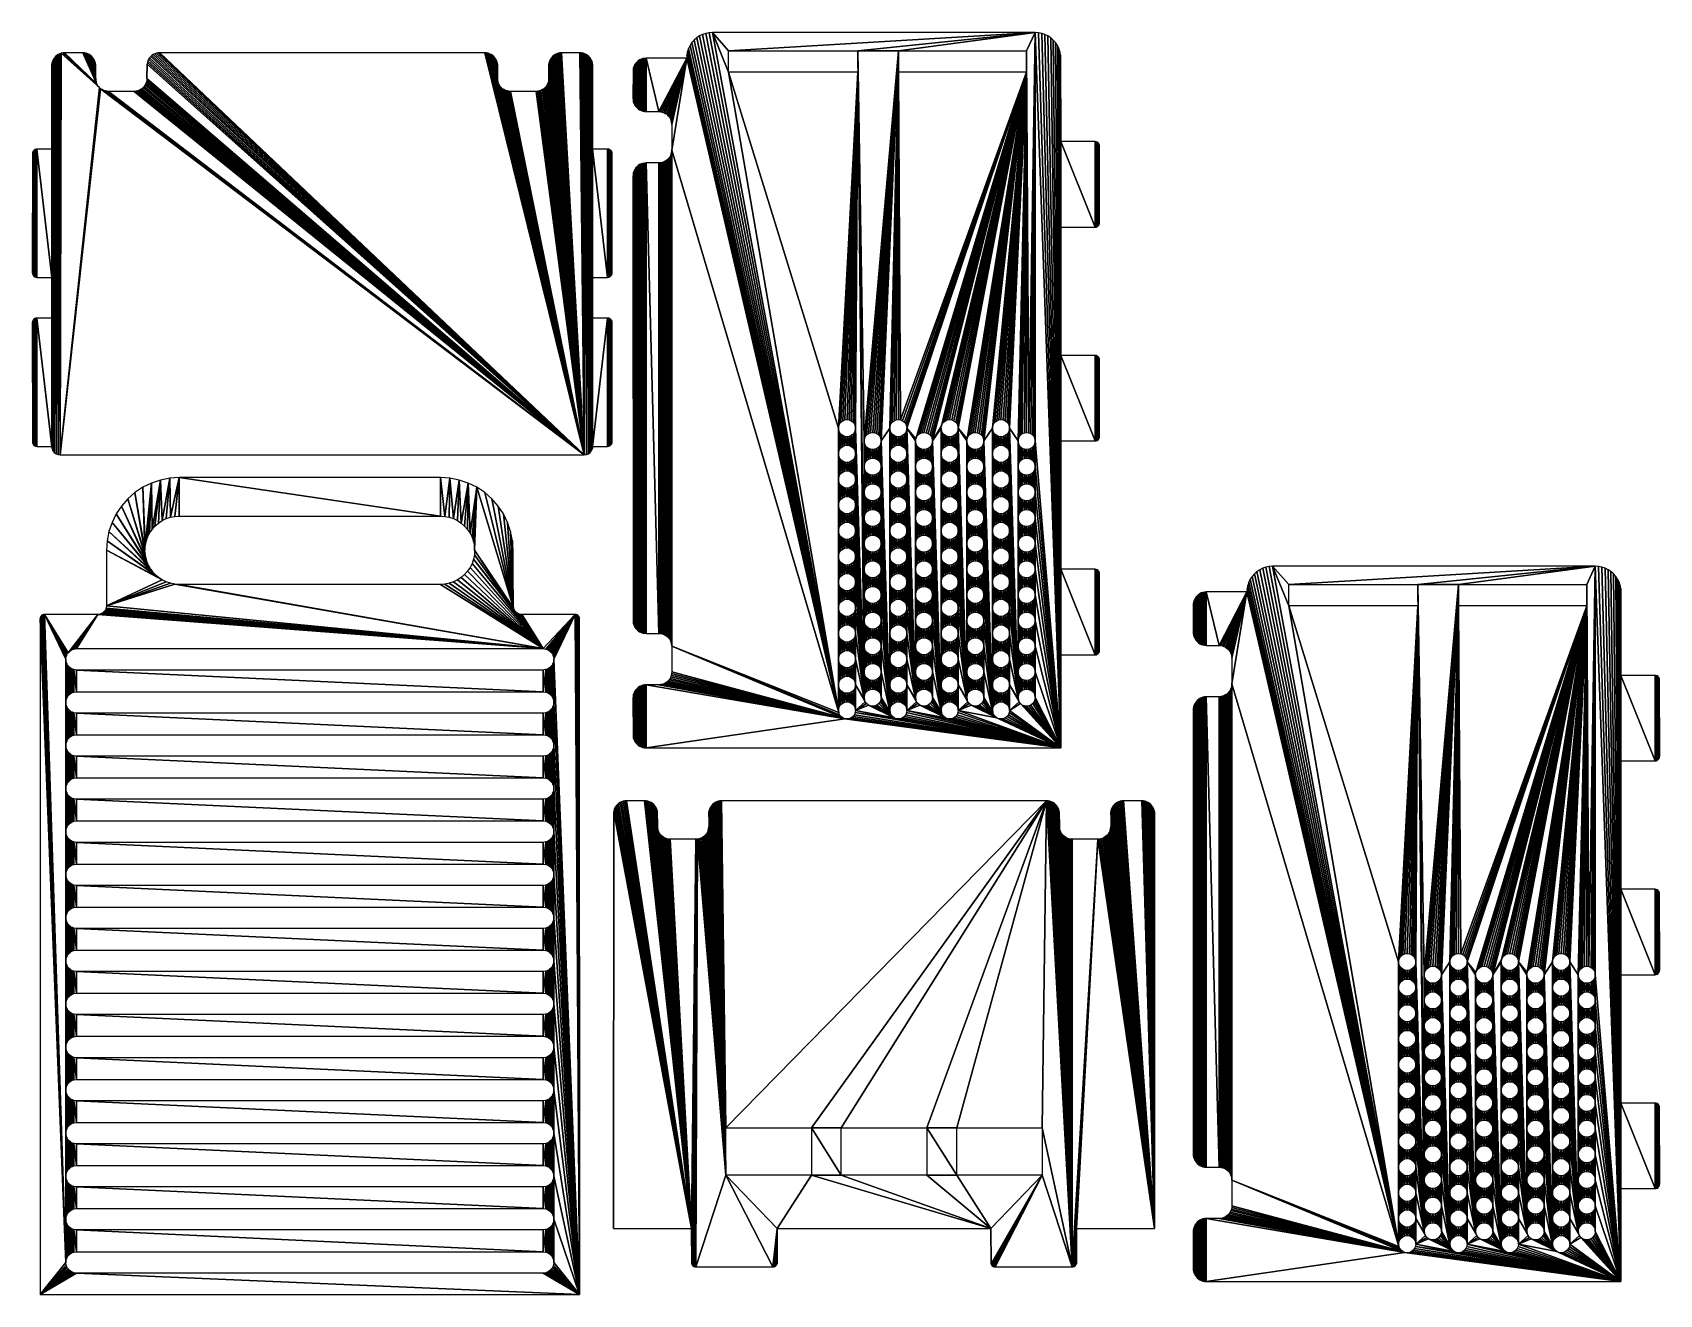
# Model space of a CAD drawing. Header units: metres. Extents: x 5 to 385, y 18 to 313.
import ezdxf

# ---------------------------------------------------------------- set-up
doc = ezdxf.new("R2010")
doc.units = ezdxf.units.M

msp = doc.modelspace()

# ---------------------------------------------------------------- meshes
at = {"layer": 'Group#3'}
mesh = msp.add_polyface(dxfattribs=at)
corners = [(30.7, 206.72), (31.27, 193.04), (32.69, 207.71), (31.2, 192), (31.47, 194.07), (31.81, 195.06), (32.27, 196), (32.85, 196.87), (34.8, 208.42), (33.54, 197.66), (34.33, 198.35), (35.2, 198.93), (36.98, 208.85), (36.14, 199.39), (37.13, 199.73), (39.2, 209), (38.16, 199.93), (39.2, 200), (7.7, 177), (13.22, 168.02), (20.2, 177), (14.24, 168.81), (14.55, 168.91), (15.2, 169), (124.3, 169), (20.72, 177.07), (20.97, 177.15), (21.2, 177.27), (21.42, 177.41), (21.61, 177.59), (21.79, 177.78), (21.93, 178), (22.05, 178.23), (22.13, 178.48), (22.2, 179), (38.16, 184.07), (37.13, 184.27), (36.14, 184.61), (35.2, 185.07), (22.2, 192), (34.33, 185.65), (22.35, 194.22), (33.54, 186.34), (22.78, 196.4), (32.85, 187.13), (23.49, 198.51), (32.27, 188), (24.48, 200.5), (31.81, 188.94), (25.71, 202.35), (31.47, 189.93), (27.18, 204.02), (31.27, 190.96), (28.85, 205.49)]
mesh.append_faces([[corners[k] for k in face] for face in [(0, 1, 2), (1, 0, 3), (2, 7, 8), (8, 11, 12), (12, 14, 15), (18, 19, 20), (20, 24, 25), (25, 24, 26), (26, 24, 27), (27, 24, 28), (28, 24, 29), (29, 24, 30), (30, 24, 31), (31, 24, 32), (32, 24, 33), (34, 38, 39), (39, 40, 41), (41, 42, 43), (43, 44, 45), (45, 46, 47), (47, 48, 49), (49, 50, 51), (51, 52, 53), (53, 3, 0)]], dxfattribs={"vtx0": -1, "vtx1": -1})
mesh.append_faces([[corners[k] for k in face] for face in [(2, 1, 4), (2, 4, 5), (2, 5, 6), (2, 6, 7), (8, 7, 9), (8, 9, 10), (8, 10, 11), (12, 11, 13), (12, 13, 14), (15, 14, 16), (15, 16, 17), (20, 21, 22), (20, 22, 23), (20, 23, 24), (34, 35, 36), (34, 36, 37), (34, 37, 38), (39, 38, 40), (41, 40, 42), (43, 42, 44), (45, 44, 46), (47, 46, 48), (49, 48, 50), (51, 50, 52), (53, 52, 3)]], dxfattribs={"vtx0": -1, "vtx2": -1})
mesh = msp.add_polyface(dxfattribs=at)
corners = [(39.2, 209), (39.2, 200), (100.3, 200), (100.3, 209), (101.34, 199.93), (102.52, 208.85), (102.37, 199.73), (103.36, 199.39), (104.7, 208.42), (104.3, 198.93), (105.17, 198.35), (106.81, 207.71), (105.96, 197.66), (106.65, 196.87), (107.23, 196), (108.8, 206.72), (107.69, 195.06), (108.03, 194.07), (108.23, 193.04), (108.3, 192), (22.13, 178.48), (124.3, 169), (22.2, 179), (38.16, 184.07), (39.2, 184), (100.3, 184), (101.34, 184.07), (102.37, 184.27), (103.36, 184.61), (104.3, 185.07), (105.17, 185.65), (105.96, 186.34), (106.65, 187.13), (107.23, 188), (107.69, 188.94), (108.03, 189.93), (117.71, 177.78), (108.23, 190.96), (117.57, 178), (117.45, 178.23), (117.37, 178.48), (110.65, 205.49), (112.32, 204.02), (113.79, 202.35), (117.3, 179), (115.02, 200.5), (116.01, 198.51), (116.72, 196.4), (117.15, 194.22), (15.2, 164), (124.3, 158.93), (124.3, 164), (15.2, 153.93), (124.3, 148.86), (124.3, 153.93)]
mesh.append_faces([[corners[k] for k in face] for face in [(0, 2, 3), (3, 4, 5), (5, 7, 8), (8, 10, 11), (11, 14, 15), (20, 21, 22), (23, 21, 24), (24, 21, 25), (25, 21, 26), (26, 21, 27), (27, 21, 28), (28, 21, 29), (29, 21, 30), (30, 21, 31), (31, 21, 32), (32, 21, 33), (33, 21, 34), (34, 21, 35), (35, 36, 37), (37, 38, 19), (15, 40, 41), (41, 40, 42), (42, 40, 43), (43, 44, 45), (45, 44, 46), (46, 44, 47), (47, 44, 48), (49, 50, 51), (52, 53, 54)]], dxfattribs={"vtx0": -1, "vtx1": -1})
mesh.append_faces([[corners[k] for k in face] for face in [(22, 21, 23), (35, 21, 36), (19, 40, 15)]], dxfattribs={"vtx0": -1, "vtx1": -1, "vtx2": -1})
mesh.append_faces([[corners[k] for k in face] for face in [(0, 1, 2), (3, 2, 4), (5, 4, 6), (5, 6, 7), (8, 7, 9), (8, 9, 10), (11, 10, 12), (11, 12, 13), (11, 13, 14), (15, 14, 16), (15, 16, 17), (15, 17, 18), (15, 18, 19), (37, 36, 38), (19, 38, 39), (19, 39, 40), (43, 40, 44)]], dxfattribs={"vtx0": -1, "vtx2": -1})
mesh = msp.add_polyface(dxfattribs=at)
corners = [(117.71, 177.78), (124.3, 169), (117.89, 177.59), (118.08, 177.41), (118.3, 177.27), (118.53, 177.15), (118.78, 177.07), (119.3, 177), (131.8, 177), (124.95, 168.91), (125.26, 168.81), (125.55, 168.67), (125.82, 168.48), (126.07, 168.27), (126.28, 168.02), (126.47, 167.75), (126.61, 167.46), (126.71, 167.15), (126.8, 166.5), (124.3, 164), (124.3, 158.93), (124.95, 158.84), (124.95, 164.09), (125.26, 158.74), (125.26, 164.19), (125.55, 158.59), (125.55, 164.33), (125.82, 158.41), (125.82, 164.52), (126.07, 158.2), (126.07, 164.73), (126.28, 157.95), (126.28, 164.98), (126.47, 157.68), (126.47, 165.25), (126.61, 157.39), (126.61, 165.54), (126.71, 157.08), (126.71, 165.85), (126.8, 156.43), (124.3, 153.93), (124.3, 148.86), (124.95, 148.77), (124.95, 154.01), (125.26, 148.67), (125.26, 154.12), (125.55, 148.52), (125.55, 154.26), (125.82, 148.34), (125.82, 154.45), (126.07, 148.12), (126.07, 154.66), (126.28, 147.88), (126.28, 154.91), (126.47, 147.61), (126.47, 155.18), (126.61, 147.31), (126.61, 155.47), (126.71, 147), (126.71, 155.78), (126.8, 146.36), (117.3, 192), (117.15, 194.22), (117.3, 179)]
mesh.append_faces([[corners[k] for k in face] for face in [(0, 1, 2), (2, 1, 3), (3, 1, 4), (4, 1, 5), (5, 1, 6), (6, 1, 7), (7, 1, 8), (19, 21, 22), (22, 23, 24), (24, 25, 26), (26, 27, 28), (28, 29, 30), (30, 31, 32), (32, 33, 34), (34, 35, 36), (36, 37, 38), (38, 39, 18), (40, 42, 43), (43, 44, 45), (45, 46, 47), (47, 48, 49), (49, 50, 51), (51, 52, 53), (53, 54, 55), (55, 56, 57), (57, 58, 59), (59, 60, 39)]], dxfattribs={"vtx0": -1, "vtx1": -1})
mesh.append_faces([[corners[k] for k in face] for face in [(8, 1, 9), (8, 9, 10), (8, 10, 11), (8, 11, 12), (8, 12, 13), (8, 13, 14), (8, 14, 15), (8, 15, 16), (8, 16, 17), (8, 17, 18), (19, 20, 21), (22, 21, 23), (24, 23, 25), (26, 25, 27), (28, 27, 29), (30, 29, 31), (32, 31, 33), (34, 33, 35), (36, 35, 37), (38, 37, 39), (40, 41, 42)]], dxfattribs={"vtx0": -1, "vtx2": -1})
mesh.append_faces([[corners[k] for k in face] for face in [(61, 62, 63)]], dxfattribs={"vtx1": -1})
mesh = msp.add_polyface(dxfattribs=at)
corners = [(6.7, 176), (12.7, 25.5), (6.73, 176.26), (6.78, 176.38), (6.83, 176.5), (6.91, 176.61), (6.99, 176.71), (7.09, 176.79), (7.2, 176.87), (7.32, 176.92), (7.44, 176.97), (7.7, 177), (12.7, 166.5), (12.7, 85.93), (12.7, 96), (12.7, 106.07), (12.7, 116.14), (12.7, 126.21), (12.7, 136.29), (12.7, 146.36), (12.79, 147), (12.7, 156.43), (12.79, 155.78), (12.89, 147.31), (12.79, 136.93), (12.79, 145.71), (12.89, 137.24), (12.89, 145.4), (13.03, 137.54), (13.03, 145.11), (13.22, 137.81), (13.22, 144.84), (13.43, 138.05), (12.79, 126.86), (12.79, 135.64), (12.89, 127.17), (12.89, 135.33), (13.03, 127.46), (13.03, 135.04), (13.22, 127.74), (13.22, 134.76), (12.79, 116.79), (12.79, 125.57), (12.89, 117.1), (12.89, 125.26), (13.03, 117.39), (13.03, 124.96), (13.22, 117.66), (13.22, 124.69), (12.79, 106.72), (12.79, 115.5), (12.89, 107.03), (12.89, 115.19), (13.03, 107.32), (13.03, 114.89), (13.22, 107.59), (13.22, 114.62)]
mesh.append_faces([[corners[k] for k in face] for face in [(0, 1, 2), (2, 1, 3), (3, 1, 4), (4, 1, 5), (5, 1, 6), (6, 1, 7), (7, 1, 8), (8, 1, 9), (9, 1, 10), (10, 1, 11), (20, 21, 19), (24, 19, 18), (19, 24, 25), (25, 26, 27), (27, 28, 29), (29, 30, 31), (33, 18, 17), (18, 33, 34), (34, 35, 36), (36, 37, 38), (38, 39, 40), (41, 17, 16), (17, 41, 42), (42, 43, 44), (44, 45, 46), (46, 47, 48), (16, 49, 50), (50, 51, 52), (52, 53, 54), (54, 55, 56)]], dxfattribs={"vtx0": -1, "vtx1": -1})
mesh.append_faces([[corners[k] for k in face] for face in [(12, 11, 1), (12, 13, 14), (12, 14, 15), (12, 15, 16), (12, 16, 17), (12, 17, 18), (12, 18, 19)]], dxfattribs={"vtx0": -1, "vtx1": -1, "vtx2": -1})
mesh.append_faces([[corners[k] for k in face] for face in [(22, 20, 23), (25, 24, 26), (27, 26, 28), (29, 28, 30), (31, 30, 32), (34, 33, 35), (36, 35, 37), (38, 37, 39), (42, 41, 43), (44, 43, 45), (46, 45, 47)]], dxfattribs={"vtx0": -1, "vtx2": -1})
mesh = msp.add_polyface(dxfattribs=at)
corners = [(6.7, 18), (12.7, 25.5), (6.7, 176), (12.7, 166.5), (12.7, 35.57), (12.7, 45.64), (12.7, 55.71), (12.7, 65.79), (12.7, 75.86), (12.7, 85.93), (12.79, 106.72), (12.7, 116.14), (12.7, 106.07), (12.79, 115.5), (12.89, 107.03), (12.89, 115.19), (13.03, 107.32), (13.03, 114.89), (13.22, 107.59), (13.22, 114.62), (13.43, 107.84), (12.79, 96.65), (12.7, 96), (12.79, 105.42), (12.89, 96.96), (12.89, 105.11), (13.03, 97.25), (13.03, 104.82), (13.22, 97.52), (13.22, 104.55), (13.43, 97.77), (13.43, 104.3), (12.79, 86.58), (12.79, 95.35), (12.89, 86.89), (12.89, 95.04), (13.03, 87.18), (13.03, 94.75), (13.22, 87.45), (13.22, 94.48), (13.43, 87.7), (13.43, 94.23), (12.79, 76.5), (12.79, 85.28), (12.89, 76.81), (12.89, 84.97), (13.03, 77.11), (13.03, 84.68), (13.22, 77.38), (13.22, 84.41), (13.43, 77.62), (13.43, 84.16), (12.79, 66.43), (12.79, 75.21), (12.89, 66.74), (12.89, 74.9), (13.03, 67.04), (13.03, 74.61), (13.22, 67.31), (13.22, 74.34), (13.43, 67.55)]
mesh.append_faces([[corners[k] for k in face] for face in [(0, 1, 2), (10, 11, 12), (21, 12, 22), (12, 21, 23), (23, 24, 25), (25, 26, 27), (27, 28, 29), (29, 30, 31), (32, 22, 9), (22, 32, 33), (33, 34, 35), (35, 36, 37), (37, 38, 39), (39, 40, 41), (42, 9, 8), (9, 42, 43), (43, 44, 45), (45, 46, 47), (47, 48, 49), (49, 50, 51), (8, 52, 53), (53, 54, 55), (55, 56, 57), (57, 58, 59)]], dxfattribs={"vtx0": -1, "vtx1": -1})
mesh.append_faces([[corners[k] for k in face] for face in [(3, 1, 4), (3, 4, 5), (3, 5, 6), (3, 6, 7), (3, 7, 8), (3, 8, 9)]], dxfattribs={"vtx0": -1, "vtx1": -1, "vtx2": -1})
mesh.append_faces([[corners[k] for k in face] for face in [(13, 10, 14), (15, 14, 16), (17, 16, 18), (19, 18, 20), (23, 21, 24), (25, 24, 26), (27, 26, 28), (29, 28, 30), (33, 32, 34), (35, 34, 36), (37, 36, 38), (39, 38, 40), (43, 42, 44), (45, 44, 46), (47, 46, 48), (49, 48, 50), (55, 54, 56), (57, 56, 58), (59, 58, 60)]], dxfattribs={"vtx0": -1, "vtx2": -1})
mesh = msp.add_polyface(dxfattribs=at)
corners = [(13.22, 168.02), (7.7, 177), (13.03, 167.75), (12.89, 167.46), (12.79, 167.15), (12.7, 166.5), (12.7, 146.36), (12.7, 156.43), (20.2, 177), (13.43, 168.27), (13.68, 168.48), (13.95, 168.67), (14.24, 168.81), (12.79, 157.08), (12.79, 165.85), (12.89, 157.39), (12.89, 165.54), (13.03, 157.68), (13.03, 165.25), (13.22, 157.95), (13.22, 164.98), (13.43, 158.2), (13.43, 164.73), (13.68, 158.41), (13.68, 164.52), (13.95, 158.59), (13.95, 164.33), (14.24, 164.19), (14.24, 158.74), (14.55, 158.84), (14.55, 164.09), (15.2, 158.93), (15.2, 164), (124.3, 158.93), (12.79, 147), (12.79, 155.78), (12.89, 147.31), (12.89, 155.47), (13.03, 147.61), (13.03, 155.18), (13.22, 147.88), (13.22, 154.91), (13.43, 148.12), (13.43, 154.66), (13.68, 148.34), (13.68, 154.45), (13.95, 148.52), (13.95, 154.26), (14.24, 154.12), (14.24, 148.67), (14.55, 148.77), (14.55, 154.01), (15.2, 148.86), (15.2, 153.93), (124.3, 148.86)]
mesh.append_faces([[corners[k] for k in face] for face in [(0, 1, 2), (2, 1, 3), (3, 1, 4), (4, 1, 5), (13, 5, 7), (5, 13, 14), (14, 15, 16), (16, 17, 18), (18, 19, 20), (20, 21, 22), (22, 23, 24), (24, 25, 26), (26, 25, 27), (27, 29, 30), (30, 31, 32), (7, 34, 35), (35, 36, 37), (37, 38, 39), (39, 40, 41), (41, 42, 43), (43, 44, 45), (45, 46, 47), (47, 46, 48), (48, 50, 51), (51, 52, 53)]], dxfattribs={"vtx0": -1, "vtx1": -1})
mesh.append_faces([[corners[k] for k in face] for face in [(5, 6, 7)]], dxfattribs={"vtx0": -1, "vtx1": -1, "vtx2": -1})
mesh.append_faces([[corners[k] for k in face] for face in [(8, 0, 9), (8, 9, 10), (8, 10, 11), (8, 11, 12), (14, 13, 15), (16, 15, 17), (18, 17, 19), (20, 19, 21), (22, 21, 23), (24, 23, 25), (27, 25, 28), (27, 28, 29), (30, 29, 31), (32, 31, 33), (37, 36, 38), (39, 38, 40), (41, 40, 42), (43, 42, 44), (45, 44, 46), (48, 46, 49), (48, 49, 50), (51, 50, 52), (53, 52, 54)]], dxfattribs={"vtx0": -1, "vtx2": -1})
mesh = msp.add_polyface(dxfattribs=at)
corners = [(126.8, 156.43), (132.8, 18), (126.8, 166.5), (131.8, 177), (132.06, 176.97), (132.18, 176.92), (132.3, 176.87), (132.41, 176.79), (132.51, 176.71), (132.59, 176.61), (132.67, 176.5), (132.72, 176.38), (132.77, 176.26), (132.8, 176), (126.28, 154.91), (126.28, 147.88), (126.47, 147.61), (126.47, 155.18), (126.61, 147.31), (126.61, 155.47), (126.71, 147), (126.71, 155.78), (126.8, 146.36), (126.07, 144.59), (126.28, 137.81), (126.28, 144.84), (126.47, 137.54), (126.47, 145.11), (126.61, 137.24), (126.61, 145.4), (126.71, 136.93), (126.71, 145.71), (126.8, 136.29), (126.07, 134.52), (126.28, 127.74), (126.28, 134.76), (126.47, 127.46), (126.47, 135.04), (126.61, 127.17), (126.61, 135.33), (126.71, 126.86), (126.71, 135.64), (126.8, 126.21), (126.07, 124.45), (126.07, 117.91), (126.28, 117.66), (126.28, 124.69), (126.47, 117.39), (126.47, 124.96), (126.61, 117.1), (126.61, 125.26), (126.71, 116.79), (126.71, 125.57), (126.8, 116.14), (126.07, 114.38), (126.28, 107.59), (126.28, 114.62), (126.47, 107.32), (126.47, 114.89), (126.61, 107.03), (126.61, 115.19), (126.71, 106.72), (126.71, 115.5), (126.8, 106.07)]
mesh.append_faces([[corners[k] for k in face] for face in [(12, 1, 13)]], dxfattribs={"vtx0": -1})
mesh.append_faces([[corners[k] for k in face] for face in [(3, 1, 4), (4, 1, 5), (5, 1, 6), (6, 1, 7), (7, 1, 8), (8, 1, 9), (9, 1, 10), (10, 1, 11), (11, 1, 12), (23, 24, 25), (25, 26, 27), (27, 28, 29), (29, 30, 31), (31, 32, 22), (33, 34, 35), (35, 36, 37), (37, 38, 39), (39, 40, 41), (41, 42, 32), (43, 45, 46), (46, 47, 48), (48, 49, 50), (50, 51, 52), (52, 53, 42), (54, 55, 56), (56, 57, 58), (58, 59, 60), (60, 61, 62), (62, 63, 53)]], dxfattribs={"vtx0": -1, "vtx1": -1})
mesh.append_faces([[corners[k] for k in face] for face in [(0, 1, 2), (2, 1, 3)]], dxfattribs={"vtx0": -1, "vtx1": -1, "vtx2": -1})
mesh.append_faces([[corners[k] for k in face] for face in [(14, 15, 16), (17, 16, 18), (19, 18, 20), (21, 20, 22), (25, 24, 26), (27, 26, 28), (29, 28, 30), (31, 30, 32), (35, 34, 36), (37, 36, 38), (39, 38, 40), (41, 40, 42), (43, 44, 45), (46, 45, 47), (48, 47, 49), (50, 49, 51), (52, 51, 53)]], dxfattribs={"vtx0": -1, "vtx2": -1})
mesh = msp.add_polyface(dxfattribs=at)
corners = [(126.8, 126.21), (132.8, 18), (126.8, 136.29), (126.8, 146.36), (126.8, 156.43), (125.55, 113.98), (125.55, 108.24), (125.82, 108.05), (125.82, 114.16), (126.07, 107.84), (126.07, 114.38), (126.28, 107.59), (126.28, 114.62), (126.47, 107.32), (126.47, 114.89), (126.61, 107.03), (126.61, 115.19), (126.71, 106.72), (126.71, 115.5), (126.8, 106.07), (124.3, 103.57), (124.3, 98.5), (124.95, 98.41), (124.95, 103.66), (125.26, 98.31), (125.26, 103.76), (125.55, 98.17), (125.55, 103.91), (125.82, 97.98), (125.82, 104.09), (126.07, 97.77), (126.07, 104.3), (126.28, 97.52), (126.28, 104.55), (126.47, 97.25), (126.47, 104.82), (126.61, 96.96), (126.61, 105.11), (126.71, 96.65), (126.71, 105.42), (126.8, 96), (124.3, 93.5), (124.3, 88.43), (124.95, 88.34), (124.95, 93.59), (125.26, 88.24), (125.26, 93.69), (125.55, 88.09), (125.55, 93.83), (125.82, 87.91), (125.82, 94.02), (126.07, 87.7), (126.07, 94.23), (126.28, 87.45), (126.28, 94.48), (126.47, 87.18), (126.47, 94.75), (126.61, 86.89), (126.61, 95.04), (126.71, 86.58), (126.71, 95.35), (126.8, 85.93)]
mesh.append_faces([[corners[k] for k in face] for face in [(20, 22, 23), (23, 24, 25), (25, 26, 27), (27, 28, 29), (29, 30, 31), (31, 32, 33), (33, 34, 35), (35, 36, 37), (37, 38, 39), (39, 40, 19), (41, 43, 44), (44, 45, 46), (46, 47, 48), (48, 49, 50), (50, 51, 52), (52, 53, 54), (54, 55, 56), (56, 57, 58), (58, 59, 60), (60, 61, 40)]], dxfattribs={"vtx0": -1, "vtx1": -1})
mesh.append_faces([[corners[k] for k in face] for face in [(0, 1, 2), (2, 1, 3), (3, 1, 4)]], dxfattribs={"vtx0": -1, "vtx1": -1, "vtx2": -1})
mesh.append_faces([[corners[k] for k in face] for face in [(5, 6, 7), (8, 7, 9), (10, 9, 11), (12, 11, 13), (14, 13, 15), (16, 15, 17), (18, 17, 19), (20, 21, 22), (23, 22, 24), (25, 24, 26), (27, 26, 28), (29, 28, 30), (31, 30, 32), (33, 32, 34), (35, 34, 36), (37, 36, 38), (39, 38, 40), (41, 42, 43), (44, 43, 45), (46, 45, 47), (48, 47, 49), (50, 49, 51), (52, 51, 53), (54, 53, 55), (56, 55, 57), (58, 57, 59)]], dxfattribs={"vtx0": -1, "vtx2": -1})
mesh = msp.add_polyface(dxfattribs=at)
corners = [(124.95, 154.01), (124.95, 148.77), (125.26, 148.67), (125.26, 154.12), (125.55, 148.52), (125.55, 154.26), (125.82, 148.34), (125.82, 154.45), (126.07, 148.12), (126.07, 154.66), (126.28, 147.88), (15.2, 143.86), (124.3, 138.79), (124.3, 143.86), (124.95, 138.7), (124.95, 143.94), (125.26, 138.6), (125.26, 144.05), (125.55, 138.45), (125.55, 144.19), (125.82, 138.27), (125.82, 144.37), (126.07, 138.05), (126.07, 144.59), (126.28, 137.81), (15.2, 133.79), (124.3, 128.71), (124.3, 133.79), (124.95, 128.63), (124.95, 133.87), (125.26, 128.52), (125.26, 133.98), (125.55, 128.38), (125.55, 134.12), (125.82, 128.2), (125.82, 134.3), (126.07, 127.98), (126.07, 134.52), (126.28, 127.74), (15.2, 123.71), (124.3, 118.64), (124.3, 123.71), (124.95, 118.56), (124.95, 123.8), (125.26, 118.45), (125.26, 123.9), (125.55, 118.31), (125.55, 124.05), (125.82, 118.13), (125.82, 124.23), (126.07, 117.91), (126.07, 124.45), (15.2, 113.64), (124.3, 108.57), (124.3, 113.64), (124.95, 108.49), (124.95, 113.73), (125.26, 108.38), (125.26, 113.83), (125.55, 108.24), (125.55, 113.98), (125.82, 108.05), (125.82, 114.16), (126.07, 107.84), (126.07, 114.38)]
mesh.append_faces([[corners[k] for k in face] for face in [(11, 12, 13), (13, 14, 15), (15, 16, 17), (17, 18, 19), (19, 20, 21), (21, 22, 23), (25, 26, 27), (27, 28, 29), (29, 30, 31), (31, 32, 33), (33, 34, 35), (35, 36, 37), (39, 40, 41), (41, 42, 43), (43, 44, 45), (45, 46, 47), (47, 48, 49), (49, 50, 51), (52, 53, 54), (54, 55, 56), (56, 57, 58), (58, 59, 60), (60, 61, 62), (62, 63, 64)]], dxfattribs={"vtx0": -1, "vtx1": -1})
mesh.append_faces([[corners[k] for k in face] for face in [(0, 1, 2), (3, 2, 4), (5, 4, 6), (7, 6, 8), (9, 8, 10), (13, 12, 14), (15, 14, 16), (17, 16, 18), (19, 18, 20), (21, 20, 22), (23, 22, 24), (27, 26, 28), (29, 28, 30), (31, 30, 32), (33, 32, 34), (35, 34, 36), (37, 36, 38), (41, 40, 42), (43, 42, 44), (45, 44, 46), (47, 46, 48), (49, 48, 50), (54, 53, 55), (56, 55, 57), (58, 57, 59)]], dxfattribs={"vtx0": -1, "vtx2": -1})
mesh = msp.add_polyface(dxfattribs=at)
corners = [(13.22, 144.84), (13.43, 138.05), (13.43, 144.59), (13.68, 138.27), (13.68, 144.37), (13.95, 138.45), (13.95, 144.19), (14.24, 144.05), (14.24, 138.6), (14.55, 138.7), (14.55, 143.94), (15.2, 138.79), (15.2, 143.86), (124.3, 138.79), (13.22, 134.76), (13.22, 127.74), (13.43, 127.98), (13.43, 134.52), (13.68, 128.2), (13.68, 134.3), (13.95, 128.38), (13.95, 134.12), (14.24, 133.98), (14.24, 128.52), (14.55, 128.63), (14.55, 133.87), (15.2, 128.71), (15.2, 133.79), (124.3, 128.71), (13.22, 124.69), (13.22, 117.66), (13.43, 117.91), (13.43, 124.45), (13.68, 118.13), (13.68, 124.23), (13.95, 118.31), (13.95, 124.05), (14.24, 123.9), (14.24, 118.45), (14.55, 118.56), (14.55, 123.8), (15.2, 118.64), (15.2, 123.71), (124.3, 118.64), (13.22, 114.62), (13.43, 107.84), (13.43, 114.38), (13.68, 108.05), (13.68, 114.16), (13.95, 108.24), (13.95, 113.98), (14.24, 113.83), (14.24, 108.38), (14.55, 108.49), (14.55, 113.73), (15.2, 108.57), (15.2, 113.64), (124.3, 108.57)]
mesh.append_faces([[corners[k] for k in face] for face in [(0, 1, 2), (2, 3, 4), (4, 5, 6), (6, 5, 7), (7, 9, 10), (10, 11, 12), (14, 16, 17), (17, 18, 19), (19, 20, 21), (21, 20, 22), (22, 24, 25), (25, 26, 27), (29, 31, 32), (32, 33, 34), (34, 35, 36), (36, 35, 37), (37, 39, 40), (40, 41, 42), (44, 45, 46), (46, 47, 48), (48, 49, 50), (50, 49, 51), (51, 53, 54), (54, 55, 56)]], dxfattribs={"vtx0": -1, "vtx1": -1})
mesh.append_faces([[corners[k] for k in face] for face in [(2, 1, 3), (4, 3, 5), (7, 5, 8), (7, 8, 9), (10, 9, 11), (12, 11, 13), (14, 15, 16), (17, 16, 18), (19, 18, 20), (22, 20, 23), (22, 23, 24), (25, 24, 26), (27, 26, 28), (29, 30, 31), (32, 31, 33), (34, 33, 35), (37, 35, 38), (37, 38, 39), (40, 39, 41), (42, 41, 43), (48, 47, 49), (51, 49, 52), (51, 52, 53), (54, 53, 55), (56, 55, 57)]], dxfattribs={"vtx0": -1, "vtx2": -1})
mesh = msp.add_polyface(dxfattribs=at)
corners = [(126.8, 85.93), (132.8, 18), (126.8, 96), (126.8, 106.07), (126.8, 116.14), (126.8, 126.21), (126.71, 95.35), (126.71, 86.58), (124.3, 83.43), (124.3, 78.36), (124.95, 78.27), (124.95, 83.51), (125.26, 78.17), (125.26, 83.62), (125.55, 78.02), (125.55, 83.76), (125.82, 77.84), (125.82, 83.95), (126.07, 77.62), (126.07, 84.16), (126.28, 77.38), (126.28, 84.41), (126.47, 77.11), (126.47, 84.68), (126.61, 76.81), (126.61, 84.97), (126.71, 76.5), (126.71, 85.28), (126.8, 75.86), (15.2, 73.36), (124.3, 68.29), (124.3, 73.36), (124.95, 68.2), (124.95, 73.44), (125.26, 68.1), (125.26, 73.55), (125.55, 67.95), (125.55, 73.69), (125.82, 67.77), (125.82, 73.87), (126.07, 67.55), (126.07, 74.09), (126.28, 67.31), (126.28, 74.34), (126.47, 67.04), (126.47, 74.61), (126.61, 66.74), (126.61, 74.9), (126.71, 66.43), (126.71, 75.21), (126.8, 65.79), (126.47, 64.54), (126.61, 56.67), (126.61, 64.83), (126.71, 56.36), (126.71, 65.14), (126.8, 55.71)]
mesh.append_faces([[corners[k] for k in face] for face in [(8, 10, 11), (11, 12, 13), (13, 14, 15), (15, 16, 17), (17, 18, 19), (19, 20, 21), (21, 22, 23), (23, 24, 25), (25, 26, 27), (27, 28, 0), (29, 30, 31), (31, 32, 33), (33, 34, 35), (35, 36, 37), (37, 38, 39), (39, 40, 41), (41, 42, 43), (43, 44, 45), (45, 46, 47), (47, 48, 49), (49, 50, 28), (51, 52, 53), (53, 54, 55), (55, 56, 50)]], dxfattribs={"vtx0": -1, "vtx1": -1})
mesh.append_faces([[corners[k] for k in face] for face in [(0, 1, 2), (2, 1, 3), (3, 1, 4), (4, 1, 5)]], dxfattribs={"vtx0": -1, "vtx1": -1, "vtx2": -1})
mesh.append_faces([[corners[k] for k in face] for face in [(6, 7, 0), (8, 9, 10), (11, 10, 12), (13, 12, 14), (15, 14, 16), (17, 16, 18), (19, 18, 20), (21, 20, 22), (23, 22, 24), (25, 24, 26), (27, 26, 28), (31, 30, 32), (33, 32, 34), (35, 34, 36), (37, 36, 38), (39, 38, 40), (41, 40, 42), (43, 42, 44), (45, 44, 46), (47, 46, 48), (49, 48, 50)]], dxfattribs={"vtx0": -1, "vtx2": -1})
mesh = msp.add_polyface(dxfattribs=at)
corners = [(13.43, 114.38), (13.43, 107.84), (13.68, 108.05), (13.43, 104.3), (13.43, 97.77), (13.68, 97.98), (13.68, 104.09), (13.95, 98.17), (13.95, 103.91), (14.24, 103.76), (14.24, 98.31), (14.55, 98.41), (14.55, 103.66), (15.2, 98.5), (15.2, 103.57), (124.3, 98.5), (124.3, 103.57), (13.43, 94.23), (13.43, 87.7), (13.68, 87.91), (13.68, 94.02), (13.95, 88.09), (13.95, 93.83), (14.24, 93.69), (14.24, 88.24), (14.55, 88.34), (14.55, 93.59), (15.2, 88.43), (15.2, 93.5), (124.3, 88.43), (124.3, 93.5), (13.43, 84.16), (13.43, 77.62), (13.68, 77.84), (13.68, 83.95), (13.95, 78.02), (13.95, 83.76), (14.24, 83.62), (14.24, 78.17), (14.55, 78.27), (14.55, 83.51), (15.2, 78.36), (15.2, 83.43), (124.3, 78.36), (124.3, 83.43), (13.22, 74.34), (13.43, 67.55), (13.43, 74.09), (13.68, 67.77), (13.68, 73.87), (13.95, 67.95), (13.95, 73.69), (14.24, 73.55), (14.24, 68.1), (14.55, 68.2), (14.55, 73.44), (15.2, 68.29), (15.2, 73.36), (124.3, 68.29)]
mesh.append_faces([[corners[k] for k in face] for face in [(3, 5, 6), (6, 7, 8), (8, 7, 9), (9, 11, 12), (12, 13, 14), (14, 15, 16), (17, 19, 20), (20, 21, 22), (22, 21, 23), (23, 25, 26), (26, 27, 28), (28, 29, 30), (31, 33, 34), (34, 35, 36), (36, 35, 37), (37, 39, 40), (40, 41, 42), (42, 43, 44), (45, 46, 47), (47, 48, 49), (49, 50, 51), (51, 50, 52), (52, 54, 55), (55, 56, 57)]], dxfattribs={"vtx0": -1, "vtx1": -1})
mesh.append_faces([[corners[k] for k in face] for face in [(0, 1, 2), (3, 4, 5), (6, 5, 7), (9, 7, 10), (9, 10, 11), (12, 11, 13), (14, 13, 15), (17, 18, 19), (20, 19, 21), (23, 21, 24), (23, 24, 25), (26, 25, 27), (28, 27, 29), (31, 32, 33), (34, 33, 35), (37, 35, 38), (37, 38, 39), (40, 39, 41), (42, 41, 43), (47, 46, 48), (49, 48, 50), (52, 50, 53), (52, 53, 54), (55, 54, 56), (57, 56, 58)]], dxfattribs={"vtx0": -1, "vtx2": -1})
mesh = msp.add_polyface(dxfattribs=at)
corners = [(124.3, 23), (132.8, 18), (124.95, 23.09), (125.26, 23.19), (125.55, 23.33), (125.82, 23.52), (126.07, 23.73), (126.28, 23.98), (126.47, 24.25), (126.61, 24.54), (126.71, 24.85), (126.8, 25.5), (126.8, 35.57), (126.8, 45.64), (126.8, 55.71), (126.8, 65.79), (126.8, 75.86), (126.8, 85.93), (126.07, 64.02), (126.28, 57.24), (126.28, 64.26), (126.47, 56.96), (126.47, 64.54), (126.61, 56.67), (126.61, 64.83), (126.71, 56.36), (126.71, 65.14), (126.07, 53.95), (126.28, 47.16), (126.28, 54.19), (126.47, 46.89), (126.47, 54.46), (126.61, 46.6), (126.61, 54.76), (126.71, 46.29), (126.71, 55.07), (126.07, 43.88), (126.28, 37.09), (126.28, 44.12), (126.47, 36.82), (126.47, 44.39), (126.61, 36.53), (126.61, 44.69), (126.71, 36.22), (126.71, 45), (126.07, 33.8), (126.28, 27.02), (126.28, 34.05), (126.47, 26.75), (126.47, 34.32), (126.61, 26.46), (126.61, 34.61), (126.71, 26.15), (126.71, 34.92)]
mesh.append_faces([[corners[k] for k in face] for face in [(0, 1, 2), (2, 1, 3), (3, 1, 4), (4, 1, 5), (5, 1, 6), (6, 1, 7), (7, 1, 8), (8, 1, 9), (9, 1, 10), (10, 1, 11), (18, 19, 20), (20, 21, 22), (27, 28, 29), (29, 30, 31), (31, 32, 33), (33, 34, 35), (35, 13, 14), (36, 37, 38), (38, 39, 40), (40, 41, 42), (42, 43, 44), (44, 12, 13), (45, 46, 47), (47, 48, 49), (49, 50, 51), (51, 52, 53), (53, 11, 12)]], dxfattribs={"vtx0": -1, "vtx1": -1})
mesh.append_faces([[corners[k] for k in face] for face in [(11, 1, 12), (12, 1, 13), (13, 1, 14), (14, 1, 15), (15, 1, 16), (16, 1, 17)]], dxfattribs={"vtx0": -1, "vtx1": -1, "vtx2": -1})
mesh.append_faces([[corners[k] for k in face] for face in [(20, 19, 21), (22, 21, 23), (24, 23, 25), (26, 25, 14), (29, 28, 30), (31, 30, 32), (33, 32, 34), (35, 34, 13), (38, 37, 39), (40, 39, 41), (42, 41, 43), (44, 43, 12), (47, 46, 48), (49, 48, 50), (51, 50, 52), (53, 52, 11)]], dxfattribs={"vtx0": -1, "vtx2": -1})
mesh = msp.add_polyface(dxfattribs=at)
corners = [(12.79, 66.43), (12.7, 75.86), (12.7, 65.79), (12.79, 75.21), (12.89, 66.74), (12.79, 56.36), (12.7, 55.71), (12.79, 65.14), (12.89, 56.67), (12.89, 64.83), (13.03, 56.96), (13.03, 64.54), (13.22, 57.24), (13.22, 64.26), (13.43, 57.48), (13.43, 64.02), (13.68, 57.7), (13.68, 63.8), (13.95, 57.88), (13.95, 63.62), (14.24, 63.48), (14.24, 58.02), (14.55, 58.13), (14.55, 63.37), (15.2, 58.21), (15.2, 63.29), (124.3, 58.21), (12.79, 46.29), (12.7, 45.64), (12.79, 55.07), (12.89, 46.6), (12.89, 54.76), (13.03, 46.89), (13.03, 54.46), (13.22, 47.16), (13.22, 54.19), (13.43, 47.41), (13.43, 53.95), (13.68, 47.63), (13.68, 53.73), (13.95, 47.81), (13.95, 53.55), (14.24, 53.4), (14.24, 47.95), (14.55, 48.06), (14.55, 53.3), (15.2, 48.14), (15.2, 53.21), (124.3, 48.14), (12.79, 36.22), (12.79, 45), (12.89, 36.53), (12.89, 44.69), (13.03, 36.82), (13.03, 44.39), (13.22, 37.09), (13.22, 44.12), (13.43, 37.34), (13.43, 43.88)]
mesh.append_faces([[corners[k] for k in face] for face in [(0, 1, 2), (5, 2, 6), (2, 5, 7), (7, 8, 9), (9, 10, 11), (11, 12, 13), (13, 14, 15), (15, 16, 17), (17, 18, 19), (19, 18, 20), (20, 22, 23), (23, 24, 25), (27, 6, 28), (6, 27, 29), (29, 30, 31), (31, 32, 33), (33, 34, 35), (35, 36, 37), (37, 38, 39), (39, 40, 41), (41, 40, 42), (42, 44, 45), (45, 46, 47), (28, 49, 50), (50, 51, 52), (52, 53, 54), (54, 55, 56), (56, 57, 58)]], dxfattribs={"vtx0": -1, "vtx1": -1})
mesh.append_faces([[corners[k] for k in face] for face in [(3, 0, 4), (7, 5, 8), (9, 8, 10), (11, 10, 12), (13, 12, 14), (15, 14, 16), (17, 16, 18), (20, 18, 21), (20, 21, 22), (23, 22, 24), (25, 24, 26), (29, 27, 30), (31, 30, 32), (33, 32, 34), (35, 34, 36), (37, 36, 38), (39, 38, 40), (42, 40, 43), (42, 43, 44), (45, 44, 46), (47, 46, 48)]], dxfattribs={"vtx0": -1, "vtx2": -1})
mesh = msp.add_polyface(dxfattribs=at)
corners = [(15.2, 23), (132.8, 18), (124.3, 23), (15.2, 63.29), (124.3, 58.21), (124.3, 63.29), (124.95, 58.13), (124.95, 63.37), (125.26, 58.02), (125.26, 63.48), (125.55, 57.88), (125.55, 63.62), (125.82, 57.7), (125.82, 63.8), (126.07, 57.48), (126.07, 64.02), (126.28, 57.24), (15.2, 53.21), (124.3, 48.14), (124.3, 53.21), (124.95, 48.06), (124.95, 53.3), (125.26, 47.95), (125.26, 53.4), (125.55, 47.81), (125.55, 53.55), (125.82, 47.63), (125.82, 53.73), (126.07, 47.41), (126.07, 53.95), (126.28, 47.16), (15.2, 43.14), (124.3, 38.07), (124.3, 43.14), (124.95, 37.99), (124.95, 43.23), (125.26, 37.88), (125.26, 43.33), (125.55, 37.74), (125.55, 43.48), (125.82, 37.55), (125.82, 43.66), (126.07, 37.34), (126.07, 43.88), (126.28, 37.09), (15.2, 33.07), (124.3, 28), (124.3, 33.07), (124.95, 27.91), (124.95, 33.16), (125.26, 27.81), (125.26, 33.26), (125.55, 27.67), (125.55, 33.41), (125.82, 27.48), (125.82, 33.59), (126.07, 27.27), (126.07, 33.8), (126.28, 27.02)]
mesh.append_faces([[corners[k] for k in face] for face in [(0, 1, 2), (3, 4, 5), (5, 6, 7), (7, 8, 9), (9, 10, 11), (11, 12, 13), (13, 14, 15), (17, 18, 19), (19, 20, 21), (21, 22, 23), (23, 24, 25), (25, 26, 27), (27, 28, 29), (31, 32, 33), (33, 34, 35), (35, 36, 37), (37, 38, 39), (39, 40, 41), (41, 42, 43), (45, 46, 47), (47, 48, 49), (49, 50, 51), (51, 52, 53), (53, 54, 55), (55, 56, 57)]], dxfattribs={"vtx0": -1, "vtx1": -1})
mesh.append_faces([[corners[k] for k in face] for face in [(5, 4, 6), (7, 6, 8), (9, 8, 10), (11, 10, 12), (13, 12, 14), (15, 14, 16), (19, 18, 20), (21, 20, 22), (23, 22, 24), (25, 24, 26), (27, 26, 28), (29, 28, 30), (33, 32, 34), (35, 34, 36), (37, 36, 38), (39, 38, 40), (41, 40, 42), (43, 42, 44), (47, 46, 48), (49, 48, 50), (51, 50, 52), (53, 52, 54), (55, 54, 56), (57, 56, 58)]], dxfattribs={"vtx0": -1, "vtx2": -1})
mesh = msp.add_polyface(dxfattribs=at)
corners = [(12.7, 25.5), (6.7, 18), (12.79, 24.85), (12.89, 24.54), (13.03, 24.25), (13.22, 23.98), (13.43, 23.73), (13.68, 23.52), (13.95, 23.33), (14.24, 23.19), (14.55, 23.09), (15.2, 23), (132.8, 18), (12.79, 36.22), (12.7, 45.64), (12.7, 35.57), (12.79, 45), (12.89, 36.53), (12.89, 44.69), (13.03, 36.82), (13.03, 44.39), (13.22, 37.09), (13.22, 44.12), (13.43, 37.34), (13.43, 43.88), (13.68, 37.55), (13.68, 43.66), (13.95, 37.74), (13.95, 43.48), (14.24, 43.33), (14.24, 37.88), (14.55, 37.99), (14.55, 43.23), (15.2, 38.07), (15.2, 43.14), (124.3, 38.07), (12.79, 26.15), (12.79, 34.92), (12.89, 26.46), (12.89, 34.61), (13.03, 26.75), (13.03, 34.32), (13.22, 27.02), (13.22, 34.05), (13.43, 27.27), (13.43, 33.8), (13.68, 27.48), (13.68, 33.59), (13.95, 27.67), (13.95, 33.41), (14.24, 33.26), (14.24, 27.81), (14.55, 27.91), (14.55, 33.16), (15.2, 28), (15.2, 33.07), (124.3, 28)]
mesh.append_faces([[corners[k] for k in face] for face in [(0, 1, 2), (2, 1, 3), (3, 1, 4), (4, 1, 5), (5, 1, 6), (6, 1, 7), (7, 1, 8), (8, 1, 9), (9, 1, 10), (10, 1, 11), (13, 14, 15), (24, 25, 26), (26, 27, 28), (28, 27, 29), (29, 31, 32), (32, 33, 34), (36, 15, 0), (15, 36, 37), (37, 38, 39), (39, 40, 41), (41, 42, 43), (43, 44, 45), (45, 46, 47), (47, 48, 49), (49, 48, 50), (50, 52, 53), (53, 54, 55)]], dxfattribs={"vtx0": -1, "vtx1": -1})
mesh.append_faces([[corners[k] for k in face] for face in [(11, 1, 12), (16, 13, 17), (18, 17, 19), (20, 19, 21), (22, 21, 23), (24, 23, 25), (26, 25, 27), (29, 27, 30), (29, 30, 31), (32, 31, 33), (34, 33, 35), (37, 36, 38), (39, 38, 40), (41, 40, 42), (43, 42, 44), (45, 44, 46), (47, 46, 48), (50, 48, 51), (50, 51, 52), (53, 52, 54), (55, 54, 56)]], dxfattribs={"vtx0": -1, "vtx2": -1})
at = {"layer": 'Group#4'}
mesh = msp.add_polyface(dxfattribs=at)
corners = [(229.08, 25.16), (229.05, 33.42), (229.05, 25.42), (166.05, 133.42, 0), (167.05, 56.92), (242.05, 133.42, 0.01), (167.05, 45.92), (187.05, 56.92), (194.05, 56.92), (194.05, 45.92), (214.05, 56.92), (221.05, 56.92), (221.05, 45.92), (241.05, 56.92), (159.08, 25.16), (159.05, 33.42), (159.05, 25.42), (140.8, 33.42), (140.83, 130.81), (140.8, 130.42), (140.9, 131.19), (141.03, 131.57), (141.2, 131.92), (141.42, 132.24), (141.68, 132.54), (141.97, 132.8), (142.3, 133.02), (142.65, 133.19), (143.02, 133.32), (143.41, 133.39), (143.8, 133.42), (148.05, 133.42, 0), (148.44, 133.39, 0), (148.83, 133.32, 0), (149.2, 133.19, 0), (149.55, 133.02, 0), (149.88, 132.8, 0), (150.17, 132.54, 0), (150.43, 132.24, 0), (150.65, 131.92, 0), (151.08, 127.03, 0), (151.05, 127.42, 0), (150.82, 131.57, 0), (150.95, 131.19, 0), (151.02, 130.81, 0), (151.15, 126.64, 0), (151.28, 126.27, 0), (151.45, 125.92, 0), (151.67, 125.59, 0), (151.93, 125.3, 0), (152.22, 125.04, 0), (152.55, 124.82, 0), (152.9, 124.65, 0), (153.27, 124.52, 0), (153.66, 124.44, 0), (154.05, 124.42, 0), (160.05, 124.42, 0), (159.18, 24.92), (159.34, 24.71), (159.55, 24.55), (159.79, 24.45), (160.05, 24.42), (160.44, 124.44, 0), (178.05, 24.42), (160.83, 124.52, 0), (161.2, 124.65, 0), (161.55, 124.82, 0), (161.88, 125.04, 0), (162.17, 125.3, 0), (162.43, 125.59, 0), (162.65, 125.92, 0), (162.82, 126.27, 0), (162.95, 126.64, 0), (163.02, 127.03, 0), (163.05, 127.42, 0), (163.05, 130.42, 0), (163.08, 130.81, 0), (163.15, 131.19, 0), (163.28, 131.57, 0), (163.45, 131.92, 0), (163.67, 132.24, 0), (163.93, 132.54, 0), (164.22, 132.8, 0), (164.55, 133.02, 0), (164.9, 133.19, 0), (165.27, 133.32, 0), (165.66, 133.39, 0), (179.05, 33.42), (187.05, 45.92), (178.31, 24.45), (178.55, 24.55), (178.76, 24.71), (178.92, 24.92), (179.02, 25.16), (179.05, 25.42), (214.05, 45.92), (241.05, 45.92), (229.18, 24.92), (229.34, 24.71), (229.55, 24.55), (229.79, 24.45), (230.05, 24.42), (248.05, 24.42), (242.44, 133.39, 0.01), (242.83, 133.32, 0.01), (243.2, 133.19, 0.01), (243.55, 133.02, 0.01), (243.88, 132.8, 0.01), (244.17, 132.54, 0.01), (244.43, 132.24, 0.01), (244.65, 131.92, 0.01), (244.82, 131.57, 0.01), (245.05, 127.42, 0.01), (244.95, 131.19, 0.01), (245.02, 130.81, 0.01), (245.08, 127.03, 0.01), (245.15, 126.64, 0.01), (245.28, 126.27, 0.01), (245.45, 125.92, 0.01), (245.67, 125.59, 0.01), (245.93, 125.3, 0.01), (246.22, 125.04, 0.01), (246.55, 124.82, 0.01), (246.9, 124.65, 0.01), (247.27, 124.52, 0.01), (247.66, 124.44, 0.01), (248.05, 124.42, 0.01), (254.05, 124.42, 0.01), (248.31, 24.45), (248.55, 24.55), (249.05, 33.42), (248.76, 24.71), (248.92, 24.92), (249.02, 25.16), (249.05, 25.42), (267.3, 33.42), (254.44, 124.44, 0.01), (254.83, 124.52, 0.01), (255.2, 124.65, 0.01), (255.55, 124.82, 0.01), (255.88, 125.04, 0.01), (256.17, 125.3, 0.01), (256.43, 125.59, 0.01), (256.65, 125.92, 0.01), (256.82, 126.27, 0.01), (256.95, 126.64, 0.01), (257.02, 127.03, 0.01), (257.05, 127.42, 0.01), (257.05, 130.42, 0.01), (257.08, 130.81, 0.01), (257.15, 131.19, 0.01), (257.28, 131.57, 0.01), (257.45, 131.92, 0.01), (257.67, 132.24, 0.01), (257.93, 132.54, 0.01), (258.22, 132.8, 0.01), (258.55, 133.02, 0.01), (258.9, 133.19, 0.01), (259.27, 133.32, 0.01), (259.66, 133.39, 0.01), (260.05, 133.42, 0.01), (264.3, 133.42), (264.69, 133.39), (265.08, 133.32), (265.45, 133.19), (265.8, 133.02), (266.13, 132.8), (266.42, 132.54), (266.68, 132.24), (266.9, 131.92), (267.07, 131.57), (267.2, 131.19), (267.27, 130.81), (267.3, 130.42), (245.05, 130.42, 0.01), (151.05, 130.42, 0)]
mesh.append_faces([[corners[k] for k in face] for face in [(0, 1, 2), (14, 15, 16), (17, 18, 19), (87, 93, 94), (130, 133, 134), (172, 135, 173)]], dxfattribs={"vtx0": -1})
mesh.append_faces([[corners[k] for k in face] for face in [(3, 4, 5), (4, 3, 6), (8, 7, 9), (11, 10, 12), (18, 15, 20), (20, 15, 21), (21, 15, 22), (22, 15, 23), (23, 15, 24), (24, 15, 25), (25, 15, 26), (26, 15, 27), (27, 15, 28), (28, 15, 29), (29, 15, 30), (30, 15, 31), (31, 15, 32), (32, 15, 33), (33, 15, 34), (34, 15, 35), (35, 15, 36), (36, 15, 37), (37, 15, 38), (38, 15, 39), (39, 41, 42), (42, 41, 43), (43, 41, 44), (40, 15, 45), (45, 15, 46), (46, 15, 47), (47, 15, 48), (48, 15, 49), (49, 15, 50), (50, 15, 51), (51, 15, 52), (52, 15, 53), (53, 15, 54), (54, 15, 55), (55, 15, 56), (56, 61, 62), (62, 6, 64), (64, 6, 65), (65, 6, 66), (66, 6, 67), (67, 6, 68), (68, 6, 69), (69, 6, 70), (70, 6, 71), (71, 6, 72), (72, 6, 73), (73, 6, 74), (74, 6, 75), (75, 6, 76), (76, 6, 77), (77, 6, 78), (78, 6, 79), (79, 6, 80), (80, 6, 81), (81, 6, 82), (82, 6, 83), (83, 6, 84), (84, 6, 85), (85, 6, 86), (86, 6, 3), (6, 87, 88), (88, 9, 7), (9, 1, 95), (95, 12, 10), (12, 1, 96), (96, 102, 13), (5, 102, 103), (103, 102, 104), (104, 102, 105), (105, 102, 106), (106, 102, 107), (107, 102, 108), (108, 102, 109), (109, 102, 110), (110, 102, 111), (111, 112, 113), (113, 112, 114), (112, 102, 115), (115, 102, 116), (116, 102, 117), (117, 102, 118), (118, 102, 119), (119, 102, 120), (120, 102, 121), (121, 102, 122), (122, 102, 123), (123, 102, 124), (124, 102, 125), (125, 102, 126), (126, 102, 127), (127, 135, 136), (136, 135, 137), (137, 135, 138), (138, 135, 139), (139, 135, 140), (140, 135, 141), (141, 135, 142), (142, 135, 143), (143, 135, 144), (144, 135, 145), (145, 135, 146), (146, 135, 147), (147, 135, 148), (148, 135, 149), (149, 135, 150), (150, 135, 151), (151, 135, 152), (152, 135, 153), (153, 135, 154), (154, 135, 155), (155, 135, 156), (156, 135, 157), (157, 135, 158), (158, 135, 159), (159, 135, 160), (160, 135, 161), (161, 135, 162), (162, 135, 163), (163, 135, 164), (164, 135, 165), (165, 135, 166), (166, 135, 167), (167, 135, 168), (168, 135, 169), (169, 135, 170), (170, 135, 171), (171, 135, 172)]], dxfattribs={"vtx0": -1, "vtx1": -1})
mesh.append_faces([[corners[k] for k in face] for face in [(5, 7, 8), (5, 10, 11), (39, 15, 40), (56, 15, 14), (62, 61, 6), (6, 63, 87), (88, 1, 9), (95, 1, 12), (96, 1, 0), (13, 102, 5), (111, 102, 112), (127, 129, 130)]], dxfattribs={"vtx0": -1, "vtx1": -1, "vtx2": -1})
mesh.append_faces([[corners[k] for k in face] for face in [(5, 4, 7), (5, 8, 10), (5, 11, 13), (18, 17, 15), (39, 40, 41), (56, 14, 57), (56, 57, 58), (56, 58, 59), (56, 59, 60), (56, 60, 61), (6, 61, 63), (87, 63, 89), (87, 89, 90), (87, 90, 91), (87, 91, 92), (87, 92, 93), (88, 87, 1), (96, 0, 97), (96, 97, 98), (96, 98, 99), (96, 99, 100), (96, 100, 101), (96, 101, 102), (127, 102, 128), (127, 128, 129), (130, 129, 131), (130, 131, 132), (130, 132, 133), (127, 130, 135)]], dxfattribs={"vtx0": -1, "vtx2": -1})
mesh.append_faces([[corners[k] for k in face] for face in [(174, 114, 112), (175, 44, 41)]], dxfattribs={"vtx1": -1})
at = {"layer": 'Group#5'}
mesh = msp.add_polyface(dxfattribs=at)
corners = [(163.89, 313.05), (167.69, 308.8), (239.39, 313.05), (167.69, 303.8), (197.89, 308.8), (145.39, 297.56), (145.42, 304.44), (145.39, 304.05), (145.42, 297.17), (145.49, 296.79), (145.49, 304.83), (145.62, 296.41), (145.62, 305.2), (145.79, 296.06), (145.79, 305.55), (146.01, 295.74), (146.01, 305.88), (146.27, 295.44), (146.27, 306.17), (146.56, 306.43), (146.56, 295.18), (146.89, 306.65), (146.89, 294.96), (147.24, 294.79), (147.24, 306.82), (147.61, 306.95), (147.61, 294.66), (148, 294.59), (148, 307.02), (148.39, 294.56), (148.39, 307.05), (151.39, 294.56), (157.89, 307.05), (151.78, 294.54), (152.17, 294.46), (152.54, 294.33), (152.89, 294.16), (153.22, 293.94), (153.51, 293.68), (153.77, 293.39), (153.99, 293.06), (154.16, 292.71), (154.29, 292.34), (154.37, 291.95), (154.39, 291.56)]
mesh.append_faces([[corners[k] for k in face] for face in [(5, 6, 7)]], dxfattribs={"vtx0": -1})
mesh.append_faces([[corners[k] for k in face] for face in [(0, 1, 2), (1, 0, 3), (6, 9, 10), (10, 11, 12), (12, 13, 14), (14, 15, 16), (16, 17, 18), (18, 17, 19), (19, 20, 21), (21, 23, 24), (24, 23, 25), (25, 27, 28), (28, 29, 30), (30, 31, 32)]], dxfattribs={"vtx0": -1, "vtx1": -1})
mesh.append_faces([[corners[k] for k in face] for face in [(2, 1, 4), (6, 5, 8), (6, 8, 9), (10, 9, 11), (12, 11, 13), (14, 13, 15), (16, 15, 17), (19, 17, 20), (21, 20, 22), (21, 22, 23), (25, 23, 26), (25, 26, 27), (28, 27, 29), (30, 29, 31), (32, 31, 33), (32, 33, 34), (32, 34, 35), (32, 35, 36), (32, 36, 37), (32, 37, 38), (32, 38, 39), (32, 39, 40), (32, 40, 41), (32, 41, 42), (32, 42, 43), (32, 43, 44)]], dxfattribs={"vtx0": -1, "vtx2": -1})
mesh = msp.add_polyface(dxfattribs=at)
corners = [(207.91, 222.48), (207.39, 303.8), (207.39, 222.55), (154.39, 285.56), (193.46, 154.03), (157.89, 307.05), (157.94, 307.83), (158.1, 308.6), (158.35, 309.35), (158.7, 310.05), (159.13, 310.7), (159.65, 311.29), (160.24, 311.81), (160.89, 312.25), (161.6, 312.59), (162.34, 312.85), (163.11, 313), (163.89, 313.05), (167.69, 303.8), (197.89, 303.8), (199.39, 157.55), (197.89, 308.8), (207.39, 308.8), (199.39, 217.55), (199.98, 218.96), (200.39, 219.28), (200.87, 219.48), (201.39, 219.55), (201.91, 219.48), (202.39, 219.28), (202.81, 218.96), (203.39, 217.55), (205.39, 220.55), (205.46, 221.07), (205.66, 221.55), (205.98, 221.96), (206.39, 222.28), (206.87, 222.48), (193.39, 220.55), (193.66, 221.55), (193.98, 221.96), (194.39, 222.28), (194.87, 222.48), (195.39, 222.55), (195.91, 222.48), (196.39, 222.28), (196.81, 221.96), (197.12, 221.55), (154.39, 291.56)]
mesh.append_faces([[corners[k] for k in face] for face in [(0, 1, 2), (5, 4, 6), (6, 4, 7), (7, 4, 8), (8, 4, 9), (9, 4, 10), (10, 4, 11), (11, 4, 12), (12, 4, 13), (13, 4, 14), (14, 4, 15), (15, 4, 16), (16, 4, 17), (19, 20, 21), (22, 2, 1), (18, 38, 19)]], dxfattribs={"vtx0": -1, "vtx1": -1})
mesh.append_faces([[corners[k] for k in face] for face in [(3, 4, 5), (17, 4, 18), (22, 21, 23), (22, 31, 32)]], dxfattribs={"vtx0": -1, "vtx1": -1, "vtx2": -1})
mesh.append_faces([[corners[k] for k in face] for face in [(22, 24, 25), (22, 25, 26), (22, 26, 27), (22, 27, 28), (22, 28, 29), (22, 29, 30), (22, 32, 33), (22, 33, 34), (22, 34, 35), (22, 35, 36), (22, 36, 37), (22, 37, 2), (19, 39, 40), (19, 40, 41), (19, 41, 42), (19, 42, 43), (19, 43, 44), (19, 44, 45), (19, 45, 46), (19, 46, 47), (5, 48, 3)]], dxfattribs={"vtx0": -1, "vtx2": -1})
mesh = msp.add_polyface(dxfattribs=at)
corners = [(207.39, 303.8), (207.91, 222.48), (237.39, 303.8), (218.87, 222.48), (219.39, 222.55), (219.91, 222.48), (230.87, 222.48), (231.39, 222.55), (231.91, 222.48), (237.91, 219.48), (237.39, 308.8), (253.39, 267.55), (245.39, 287.55), (245.39, 267.55), (253.39, 287.55), (253.65, 267.58), (253.65, 287.52), (253.89, 267.68), (253.89, 287.42), (254.1, 267.84), (254.1, 287.26), (254.26, 268.05), (254.26, 287.05), (254.36, 268.29), (254.36, 286.81), (254.39, 268.55), (254.39, 286.55), (239.39, 313.05), (245.39, 145.8), (240.17, 313), (240.94, 312.85), (241.69, 312.59), (242.39, 312.25), (243.04, 311.81), (243.63, 311.29), (244.15, 310.7), (244.59, 310.05), (244.93, 309.35), (245.19, 308.6), (245.34, 307.83), (245.39, 307.05), (245.39, 237.55), (197.89, 308.8), (207.39, 308.8), (238.39, 219.28), (238.81, 218.96), (239.12, 218.55), (239.32, 218.07), (239.39, 217.55)]
mesh.append_faces([[corners[k] for k in face] for face in [(24, 25, 26), (39, 12, 40)]], dxfattribs={"vtx0": -1})
mesh.append_faces([[corners[k] for k in face] for face in [(0, 1, 2), (2, 9, 10), (11, 12, 13), (12, 11, 14), (14, 15, 16), (16, 17, 18), (18, 19, 20), (20, 21, 22), (22, 23, 24), (27, 28, 29), (29, 28, 30), (30, 28, 31), (31, 28, 32), (32, 28, 33), (33, 28, 34), (34, 28, 35), (35, 28, 36), (36, 28, 37), (37, 28, 38), (38, 28, 39)]], dxfattribs={"vtx0": -1, "vtx1": -1})
mesh.append_faces([[corners[k] for k in face] for face in [(27, 42, 43), (27, 10, 9)]], dxfattribs={"vtx0": -1, "vtx1": -1, "vtx2": -1})
mesh.append_faces([[corners[k] for k in face] for face in [(2, 3, 4), (2, 4, 5), (2, 6, 7), (2, 7, 8), (14, 11, 15), (16, 15, 17), (18, 17, 19), (20, 19, 21), (22, 21, 23), (24, 23, 25), (12, 41, 13), (27, 43, 10), (27, 9, 44), (27, 44, 45), (27, 45, 46), (27, 46, 47), (27, 47, 48)]], dxfattribs={"vtx0": -1, "vtx2": -1})
mesh = msp.add_polyface(dxfattribs=at)
corners = [(237.39, 303.8), (226.81, 218.96), (227.12, 218.55), (227.32, 218.07), (227.39, 217.55), (229.39, 220.55), (233.39, 220.55), (235.39, 217.55), (235.46, 218.07), (235.66, 218.55), (235.98, 218.96), (236.39, 219.28), (253.39, 217.55), (245.39, 237.55), (245.39, 217.55), (253.39, 237.55), (253.65, 217.58), (253.65, 237.52), (253.89, 217.68), (253.89, 237.42), (254.1, 217.84), (254.1, 237.26), (254.26, 218.05), (254.26, 237.05), (254.36, 218.29), (254.36, 236.81), (254.39, 218.55), (254.39, 236.55), (239.39, 217.55), (245.39, 145.8), (239.39, 313.05), (245.34, 307.83), (245.39, 287.55), (245.39, 187.55), (230.39, 218.82), (230.39, 216.28), (230.87, 216.48), (230.87, 218.62), (231.39, 218.55), (231.39, 216.55), (231.91, 216.48), (231.91, 218.62), (232.39, 216.28), (232.39, 218.82), (232.81, 215.96), (232.81, 219.14), (233.12, 215.55), (233.12, 219.55), (233.32, 215.07), (233.32, 220.03), (233.39, 214.55)]
mesh.append_faces([[corners[k] for k in face] for face in [(25, 26, 27)]], dxfattribs={"vtx0": -1})
mesh.append_faces([[corners[k] for k in face] for face in [(12, 13, 14), (13, 12, 15), (15, 16, 17), (17, 18, 19), (19, 20, 21), (21, 22, 23), (23, 24, 25), (34, 36, 37), (37, 36, 38), (38, 40, 41), (41, 42, 43), (43, 44, 45), (45, 46, 47), (47, 48, 49), (49, 50, 6)]], dxfattribs={"vtx0": -1, "vtx1": -1})
mesh.append_faces([[corners[k] for k in face] for face in [(0, 4, 5), (0, 6, 7), (28, 29, 30), (31, 29, 32)]], dxfattribs={"vtx0": -1, "vtx1": -1, "vtx2": -1})
mesh.append_faces([[corners[k] for k in face] for face in [(0, 1, 2), (0, 2, 3), (0, 3, 4), (0, 7, 8), (0, 8, 9), (0, 9, 10), (0, 10, 11), (15, 12, 16), (17, 16, 18), (19, 18, 20), (21, 20, 22), (23, 22, 24), (25, 24, 26), (32, 33, 14), (34, 35, 36), (38, 36, 39), (38, 39, 40), (41, 40, 42), (43, 42, 44), (45, 44, 46), (47, 46, 48)]], dxfattribs={"vtx0": -1, "vtx2": -1})
mesh = msp.add_polyface(dxfattribs=at)
corners = [(199.39, 169.55), (197.89, 308.8), (199.39, 157.55), (199.39, 217.55), (199.39, 205.55), (199.39, 211.55), (199.46, 212.07), (199.46, 217.03), (199.66, 212.55), (199.66, 216.55), (199.98, 212.96), (199.98, 216.14), (200.39, 213.28), (200.39, 215.82), (200.87, 213.48), (200.87, 215.62), (201.39, 213.55), (201.39, 215.55), (201.91, 213.48), (199.46, 206.07), (199.46, 211.03), (199.66, 206.55), (199.66, 210.55), (199.98, 206.96), (199.98, 210.14), (200.39, 207.28), (200.39, 209.82), (200.87, 207.48), (200.87, 209.62), (201.39, 207.55), (201.39, 209.55), (201.91, 207.48), (197.12, 219.55), (197.12, 215.55), (197.32, 215.07), (197.32, 220.03), (197.39, 214.55), (195.39, 212.55), (195.39, 210.55), (195.91, 210.48), (195.91, 212.62), (196.39, 210.28), (196.39, 212.82), (196.81, 209.96), (196.81, 213.14), (197.12, 209.55), (197.12, 213.55), (197.32, 209.07), (197.32, 214.03), (197.39, 208.55)]
mesh.append_faces([[corners[k] for k in face] for face in [(6, 3, 5), (3, 6, 7), (7, 8, 9), (9, 10, 11), (11, 12, 13), (13, 14, 15), (15, 16, 17), (5, 19, 20), (20, 21, 22), (22, 23, 24), (24, 25, 26), (26, 27, 28), (28, 29, 30), (37, 39, 40), (40, 41, 42), (42, 43, 44), (44, 45, 46), (46, 47, 48), (48, 49, 36)]], dxfattribs={"vtx0": -1, "vtx1": -1})
mesh.append_faces([[corners[k] for k in face] for face in [(0, 1, 2), (3, 4, 5)]], dxfattribs={"vtx0": -1, "vtx1": -1, "vtx2": -1})
mesh.append_faces([[corners[k] for k in face] for face in [(7, 6, 8), (9, 8, 10), (11, 10, 12), (13, 12, 14), (15, 14, 16), (17, 16, 18), (20, 19, 21), (22, 21, 23), (24, 23, 25), (26, 25, 27), (28, 27, 29), (30, 29, 31), (32, 33, 34), (35, 34, 36), (37, 38, 39), (40, 39, 41), (42, 41, 43), (44, 43, 45), (46, 45, 47), (48, 47, 49)]], dxfattribs={"vtx0": -1, "vtx2": -1})
mesh = msp.add_polyface(dxfattribs=at)
corners = [(211.46, 218.07), (209.39, 220.55), (211.39, 217.55), (197.39, 220.55), (199.39, 157.55), (197.89, 303.8), (199.39, 217.55), (197.89, 308.8), (199.39, 169.55), (207.39, 308.8), (199.46, 218.07), (199.66, 218.55), (199.98, 218.96), (202.81, 218.96), (203.12, 218.55), (203.32, 218.07), (203.39, 217.55), (205.39, 220.55), (205.46, 215.07), (205.46, 220.03), (205.66, 215.55), (205.66, 219.55), (205.98, 215.96), (205.98, 219.14), (206.39, 216.28), (206.39, 218.82), (206.87, 216.48), (206.87, 218.62), (207.39, 218.55), (207.39, 216.55), (207.91, 216.48), (207.91, 218.62), (208.39, 216.28), (208.39, 218.82), (208.81, 215.96), (208.81, 219.14), (209.12, 215.55), (209.12, 219.55), (209.32, 215.07), (209.32, 220.03), (209.39, 214.55), (197.12, 221.55), (197.32, 221.07), (195.39, 218.55), (195.91, 216.48), (195.91, 218.62), (196.39, 216.28), (196.39, 218.82), (196.81, 215.96), (196.81, 219.14), (197.12, 215.55), (197.12, 219.55), (197.32, 215.07), (197.32, 220.03), (197.39, 214.55)]
mesh.append_faces([[corners[k] for k in face] for face in [(0, 1, 2), (17, 18, 19), (19, 20, 21), (21, 22, 23), (23, 24, 25), (25, 26, 27), (27, 26, 28), (28, 30, 31), (31, 32, 33), (33, 34, 35), (35, 36, 37), (37, 38, 39), (39, 40, 1), (43, 44, 45), (45, 46, 47), (47, 48, 49), (49, 50, 51), (51, 52, 53), (53, 54, 3)]], dxfattribs={"vtx0": -1, "vtx1": -1})
mesh.append_faces([[corners[k] for k in face] for face in [(3, 4, 5), (6, 7, 8)]], dxfattribs={"vtx0": -1, "vtx1": -1, "vtx2": -1})
mesh.append_faces([[corners[k] for k in face] for face in [(9, 6, 10), (9, 10, 11), (9, 11, 12), (9, 13, 14), (9, 14, 15), (9, 15, 16), (19, 18, 20), (21, 20, 22), (23, 22, 24), (25, 24, 26), (28, 26, 29), (28, 29, 30), (31, 30, 32), (33, 32, 34), (35, 34, 36), (5, 41, 42), (5, 42, 3), (45, 44, 46), (47, 46, 48), (49, 48, 50)]], dxfattribs={"vtx0": -1, "vtx2": -1})
mesh = msp.add_polyface(dxfattribs=at)
corners = [(193.39, 220.55), (167.69, 303.8), (193.39, 154.55), (197.89, 303.8), (193.46, 221.07), (193.66, 221.55), (193.46, 215.07), (193.46, 220.03), (193.66, 215.55), (193.66, 219.55), (193.98, 215.96), (193.98, 219.14), (194.39, 216.28), (194.39, 218.82), (194.87, 216.48), (194.87, 218.62), (195.39, 216.55), (195.39, 218.55), (195.91, 216.48), (145.39, 279.56), (145.42, 175.16), (145.42, 279.95), (145.49, 174.77), (145.49, 280.34), (145.62, 174.4), (145.62, 280.71), (145.79, 174.05), (145.79, 281.06), (146.01, 173.72), (146.01, 281.39), (146.27, 173.43), (146.27, 281.68), (146.56, 173.17), (146.56, 281.94), (146.89, 172.95), (146.89, 282.16), (147.24, 172.78), (147.24, 282.33), (147.61, 172.65), (147.61, 282.46), (148, 172.58), (148, 282.54), (148.39, 172.55), (148.39, 282.56), (151.39, 172.55), (151.39, 282.56), (151.78, 172.52), (151.78, 282.59), (152.17, 172.45), (152.17, 282.66), (152.54, 172.32), (152.54, 282.79), (152.89, 172.15), (152.89, 282.96), (153.22, 171.93), (153.22, 283.18), (153.51, 171.67), (153.51, 283.44), (153.77, 171.38), (153.77, 283.74), (153.99, 284.06), (154.16, 170.7), (154.16, 284.41), (154.29, 170.33), (154.29, 284.79), (154.37, 169.94), (154.37, 285.17), (154.39, 285.56)]
mesh.append_faces([[corners[k] for k in face] for face in [(0, 6, 7), (7, 8, 9), (9, 10, 11), (11, 12, 13), (13, 14, 15), (15, 16, 17), (19, 20, 21), (21, 22, 23), (23, 24, 25), (25, 26, 27), (27, 28, 29), (29, 30, 31), (31, 32, 33), (33, 34, 35), (35, 36, 37), (37, 38, 39), (39, 40, 41), (41, 42, 43), (43, 44, 45), (45, 46, 47), (47, 48, 49), (49, 50, 51), (51, 52, 53), (53, 54, 55), (55, 56, 57), (57, 58, 59), (59, 58, 60), (60, 61, 62), (62, 63, 64), (64, 65, 66), (66, 65, 67)]], dxfattribs={"vtx0": -1, "vtx1": -1})
mesh.append_faces([[corners[k] for k in face] for face in [(0, 1, 2)]], dxfattribs={"vtx0": -1, "vtx1": -1, "vtx2": -1})
mesh.append_faces([[corners[k] for k in face] for face in [(3, 0, 4), (3, 4, 5), (7, 6, 8), (9, 8, 10), (11, 10, 12), (13, 12, 14), (15, 14, 16), (17, 16, 18)]], dxfattribs={"vtx0": -1, "vtx2": -1})
mesh = msp.add_polyface(dxfattribs=at)
corners = [(154.39, 169.55), (193.46, 154.03), (154.39, 285.56), (167.69, 303.8), (193.39, 154.55), (193.39, 220.55), (193.39, 172.55), (193.39, 178.55), (193.39, 184.55), (193.39, 190.55), (193.39, 196.55), (193.39, 202.55), (193.46, 203.07), (193.39, 208.55), (193.46, 208.03), (193.66, 203.55), (193.66, 207.55), (193.98, 203.96), (193.98, 207.14), (194.39, 204.28), (194.39, 206.82), (194.87, 204.48), (194.87, 206.62), (195.39, 204.55), (193.46, 197.07), (193.46, 202.03), (193.66, 197.55), (193.66, 201.55), (193.98, 197.96), (193.98, 201.14), (194.39, 198.28), (194.39, 200.82), (194.87, 198.48), (194.87, 200.62), (195.39, 198.55), (193.46, 191.07), (193.46, 196.03), (193.66, 191.55), (193.66, 195.55), (193.98, 191.96), (193.98, 195.14), (194.39, 192.28), (194.39, 194.82), (194.87, 192.48), (194.87, 194.62), (195.39, 192.55)]
mesh.append_faces([[corners[k] for k in face] for face in [(12, 13, 11), (13, 12, 14), (14, 15, 16), (16, 17, 18), (18, 19, 20), (20, 21, 22), (24, 11, 10), (11, 24, 25), (25, 26, 27), (27, 28, 29), (29, 30, 31), (31, 32, 33), (35, 10, 9), (10, 35, 36), (36, 37, 38), (38, 39, 40), (40, 41, 42), (42, 43, 44)]], dxfattribs={"vtx0": -1, "vtx1": -1})
mesh.append_faces([[corners[k] for k in face] for face in [(0, 1, 2), (5, 6, 7), (5, 7, 8), (5, 8, 9), (5, 9, 10), (5, 10, 11)]], dxfattribs={"vtx0": -1, "vtx1": -1, "vtx2": -1})
mesh.append_faces([[corners[k] for k in face] for face in [(3, 1, 4), (14, 12, 15), (16, 15, 17), (18, 17, 19), (20, 19, 21), (22, 21, 23), (25, 24, 26), (27, 26, 28), (29, 28, 30), (31, 30, 32), (33, 32, 34), (36, 35, 37), (38, 37, 39), (40, 39, 41), (42, 41, 43), (44, 43, 45)]], dxfattribs={"vtx0": -1, "vtx2": -1})
mesh = msp.add_polyface(dxfattribs=at)
corners = [(237.39, 303.8), (207.91, 222.48), (208.39, 222.28), (208.81, 221.96), (209.12, 221.55), (209.32, 221.07), (209.39, 220.55), (211.46, 218.07), (212.39, 219.28), (212.87, 219.48), (213.39, 219.55), (213.91, 219.48), (214.39, 219.28), (214.81, 218.96), (215.39, 217.55), (217.46, 221.07), (217.66, 221.55), (217.98, 221.96), (218.39, 222.28), (218.87, 222.48), (219.91, 222.48), (220.39, 222.28), (220.81, 221.96), (221.12, 221.55), (221.32, 221.07), (221.39, 220.55), (223.46, 218.07), (224.39, 219.28), (224.87, 219.48), (225.39, 219.55), (225.91, 219.48), (226.39, 219.28), (226.81, 218.96), (229.39, 220.55), (229.46, 221.07), (229.66, 221.55), (229.98, 221.96), (230.39, 222.28), (230.87, 222.48), (231.91, 222.48), (232.39, 222.28), (232.81, 221.96), (233.12, 221.55), (233.32, 221.07), (233.39, 220.55), (236.39, 219.28), (236.87, 219.48), (237.39, 219.55), (237.91, 219.48), (245.39, 287.55), (245.39, 217.55), (245.39, 237.55)]
mesh.append_faces([[corners[k] for k in face] for face in [(0, 6, 7), (0, 14, 15), (0, 25, 26), (49, 50, 51)]], dxfattribs={"vtx0": -1, "vtx1": -1, "vtx2": -1})
mesh.append_faces([[corners[k] for k in face] for face in [(0, 1, 2), (0, 2, 3), (0, 3, 4), (0, 4, 5), (0, 5, 6), (0, 8, 9), (0, 9, 10), (0, 10, 11), (0, 11, 12), (0, 12, 13), (0, 15, 16), (0, 16, 17), (0, 17, 18), (0, 18, 19), (0, 20, 21), (0, 21, 22), (0, 22, 23), (0, 23, 24), (0, 24, 25), (0, 27, 28), (0, 28, 29), (0, 29, 30), (0, 30, 31), (0, 31, 32), (0, 33, 34), (0, 34, 35), (0, 35, 36), (0, 36, 37), (0, 37, 38), (0, 39, 40), (0, 40, 41), (0, 41, 42), (0, 42, 43), (0, 43, 44), (0, 45, 46), (0, 46, 47), (0, 47, 48)]], dxfattribs={"vtx0": -1, "vtx2": -1})
mesh = msp.add_polyface(dxfattribs=at)
corners = [(237.39, 303.8), (211.46, 218.07), (211.66, 218.55), (211.98, 218.96), (212.39, 219.28), (214.81, 218.96), (215.12, 218.55), (215.32, 218.07), (215.39, 217.55), (217.46, 221.07), (217.39, 220.55), (223.46, 218.07), (221.39, 220.55), (223.39, 217.55), (223.66, 218.55), (223.98, 218.96), (224.39, 219.28), (229.39, 220.55), (229.46, 215.07), (229.46, 220.03), (229.66, 215.55), (229.66, 219.55), (229.98, 215.96), (229.98, 219.14), (230.39, 216.28), (230.39, 218.82), (217.46, 215.07), (217.46, 220.03), (217.66, 215.55), (217.66, 219.55), (217.98, 215.96), (217.98, 219.14), (218.39, 216.28), (218.39, 218.82), (218.87, 216.48), (218.87, 218.62), (219.39, 216.55), (219.39, 218.55), (219.91, 216.48), (219.91, 218.62), (220.39, 216.28), (220.39, 218.82), (220.81, 215.96), (220.81, 219.14), (221.12, 215.55), (221.12, 219.55), (221.32, 215.07), (221.32, 220.03), (221.39, 214.55)]
mesh.append_faces([[corners[k] for k in face] for face in [(9, 8, 10), (11, 12, 13), (17, 18, 19), (19, 20, 21), (21, 22, 23), (23, 24, 25), (10, 26, 27), (27, 28, 29), (29, 30, 31), (31, 32, 33), (33, 34, 35), (35, 36, 37), (37, 38, 39), (39, 40, 41), (41, 42, 43), (43, 44, 45), (45, 46, 47), (47, 48, 12)]], dxfattribs={"vtx0": -1, "vtx1": -1})
mesh.append_faces([[corners[k] for k in face] for face in [(0, 1, 2), (0, 2, 3), (0, 3, 4), (0, 5, 6), (0, 6, 7), (0, 7, 8), (0, 11, 14), (0, 14, 15), (0, 15, 16), (19, 18, 20), (21, 20, 22), (23, 22, 24), (27, 26, 28), (29, 28, 30), (31, 30, 32), (33, 32, 34), (35, 34, 36), (37, 36, 38), (39, 38, 40), (41, 40, 42), (43, 42, 44), (45, 44, 46)]], dxfattribs={"vtx0": -1, "vtx2": -1})
mesh = msp.add_polyface(dxfattribs=at)
corners = [(193.39, 220.55), (193.39, 202.55), (193.39, 208.55), (193.39, 214.55), (193.46, 215.07), (193.46, 209.07), (193.46, 214.03), (193.66, 209.55), (193.66, 213.55), (193.98, 209.96), (193.98, 213.14), (194.39, 210.28), (194.39, 212.82), (194.87, 210.48), (194.87, 212.62), (195.39, 210.55), (195.39, 212.55), (145.42, 175.16), (145.39, 279.56), (145.39, 175.55), (145.42, 279.95), (145.49, 174.77), (145.49, 280.34), (145.62, 174.4), (145.62, 280.71), (145.79, 174.05), (145.79, 281.06), (146.01, 173.72), (146.01, 281.39), (146.27, 173.43), (146.27, 281.68), (146.56, 173.17), (146.56, 281.94), (146.89, 172.95), (146.89, 282.16), (147.24, 172.78), (147.24, 282.33), (147.61, 172.65), (147.61, 282.46), (148, 172.58), (148, 282.54), (148.39, 172.55), (148.39, 282.56), (151.39, 172.55), (151.39, 282.56), (151.78, 172.52), (151.78, 282.59), (152.17, 172.45), (152.17, 282.66), (152.54, 172.32), (152.54, 282.79), (152.89, 172.15), (152.89, 282.96), (153.22, 171.93), (153.22, 283.18), (153.51, 171.67), (153.51, 283.44), (153.77, 171.38), (153.99, 284.06), (153.99, 171.05), (154.16, 170.7), (154.16, 284.41), (154.29, 170.33), (154.29, 284.79), (154.37, 169.94), (154.39, 285.56), (154.39, 169.55)]
mesh.append_faces([[corners[k] for k in face] for face in [(17, 18, 19)]], dxfattribs={"vtx0": -1})
mesh.append_faces([[corners[k] for k in face] for face in [(4, 0, 3), (5, 3, 2), (3, 5, 6), (6, 7, 8), (8, 9, 10), (10, 11, 12), (12, 13, 14), (14, 15, 16)]], dxfattribs={"vtx0": -1, "vtx1": -1})
mesh.append_faces([[corners[k] for k in face] for face in [(0, 1, 2), (0, 2, 3)]], dxfattribs={"vtx0": -1, "vtx1": -1, "vtx2": -1})
mesh.append_faces([[corners[k] for k in face] for face in [(6, 5, 7), (8, 7, 9), (10, 9, 11), (12, 11, 13), (14, 13, 15), (20, 17, 21), (22, 21, 23), (24, 23, 25), (26, 25, 27), (28, 27, 29), (30, 29, 31), (32, 31, 33), (34, 33, 35), (36, 35, 37), (38, 37, 39), (40, 39, 41), (42, 41, 43), (44, 43, 45), (46, 45, 47), (48, 47, 49), (50, 49, 51), (52, 51, 53), (54, 53, 55), (56, 55, 57), (58, 57, 59), (58, 59, 60), (61, 60, 62), (63, 62, 64), (65, 64, 66)]], dxfattribs={"vtx0": -1, "vtx2": -1})
mesh = msp.add_polyface(dxfattribs=at)
corners = [(235.39, 217.55), (233.39, 220.55), (235.39, 157.55), (235.39, 187.55), (235.39, 193.55), (235.39, 199.55), (235.39, 205.55), (245.39, 287.55), (245.39, 145.8), (245.39, 167.55), (235.46, 206.07), (235.39, 211.55), (239.12, 210.55), (239.12, 206.55), (239.32, 206.07), (239.32, 211.03), (239.39, 205.55), (235.46, 200.07), (235.46, 205.03), (235.66, 200.55), (235.66, 204.55), (235.98, 200.96), (235.98, 204.14), (236.39, 201.28), (236.39, 203.82), (236.87, 201.48), (236.87, 203.62), (237.39, 201.55), (237.39, 203.55), (237.91, 201.48), (237.91, 203.62), (238.39, 201.28), (238.39, 203.82), (238.81, 200.96), (238.81, 204.14), (239.12, 200.55), (239.12, 204.55), (239.32, 200.07), (239.32, 205.03), (239.39, 199.55), (233.12, 207.55), (233.12, 203.55), (233.32, 203.07), (233.32, 208.03), (233.39, 202.55), (233.39, 208.55), (232.81, 201.14), (233.12, 197.55), (233.12, 201.55), (233.32, 197.07), (233.32, 202.03), (233.39, 196.55)]
mesh.append_faces([[corners[k] for k in face] for face in [(10, 11, 6), (17, 6, 5), (6, 17, 18), (18, 19, 20), (20, 21, 22), (22, 23, 24), (24, 25, 26), (26, 27, 28), (28, 29, 30), (30, 31, 32), (32, 33, 34), (34, 35, 36), (36, 37, 38), (38, 39, 16), (40, 42, 43), (43, 44, 45), (46, 47, 48), (48, 49, 50), (50, 51, 44)]], dxfattribs={"vtx0": -1, "vtx1": -1})
mesh.append_faces([[corners[k] for k in face] for face in [(0, 1, 2), (0, 3, 4), (0, 4, 5), (0, 5, 6)]], dxfattribs={"vtx0": -1, "vtx1": -1, "vtx2": -1})
mesh.append_faces([[corners[k] for k in face] for face in [(7, 8, 9), (12, 13, 14), (15, 14, 16), (18, 17, 19), (20, 19, 21), (22, 21, 23), (24, 23, 25), (26, 25, 27), (28, 27, 29), (30, 29, 31), (32, 31, 33), (34, 33, 35), (36, 35, 37), (38, 37, 39), (40, 41, 42), (43, 42, 44), (48, 47, 49), (50, 49, 51)]], dxfattribs={"vtx0": -1, "vtx2": -1})
mesh = msp.add_polyface(dxfattribs=at)
corners = [(245.39, 287.55), (245.39, 167.55), (245.39, 187.55), (235.46, 217.03), (235.66, 212.55), (235.66, 216.55), (235.98, 212.96), (235.98, 216.14), (236.39, 213.28), (236.39, 215.82), (236.87, 213.48), (236.87, 215.62), (237.39, 213.55), (237.39, 215.55), (237.91, 213.48), (237.91, 215.62), (238.39, 213.28), (238.39, 215.82), (238.81, 212.96), (238.81, 216.14), (239.12, 212.55), (239.12, 216.55), (239.32, 212.07), (239.32, 217.03), (239.39, 211.55), (239.39, 217.55), (235.46, 211.03), (235.66, 206.55), (235.66, 210.55), (235.98, 206.96), (235.98, 210.14), (236.39, 207.28), (236.39, 209.82), (236.87, 207.48), (236.87, 209.62), (237.39, 207.55), (237.39, 209.55), (237.91, 207.48), (237.91, 209.62), (238.39, 207.28), (238.39, 209.82), (238.81, 206.96), (238.81, 210.14), (239.12, 206.55), (239.12, 210.55), (239.32, 206.07), (239.32, 211.03), (239.39, 205.55)]
mesh.append_faces([[corners[k] for k in face] for face in [(3, 4, 5), (5, 6, 7), (7, 8, 9), (9, 10, 11), (11, 12, 13), (13, 14, 15), (15, 16, 17), (17, 18, 19), (19, 20, 21), (21, 22, 23), (23, 24, 25), (26, 27, 28), (28, 29, 30), (30, 31, 32), (32, 33, 34), (34, 35, 36), (36, 37, 38), (38, 39, 40), (40, 41, 42), (42, 43, 44), (44, 45, 46), (46, 47, 24)]], dxfattribs={"vtx0": -1, "vtx1": -1})
mesh.append_faces([[corners[k] for k in face] for face in [(0, 1, 2)]], dxfattribs={"vtx0": -1, "vtx1": -1, "vtx2": -1})
mesh.append_faces([[corners[k] for k in face] for face in [(5, 4, 6), (7, 6, 8), (9, 8, 10), (11, 10, 12), (13, 12, 14), (15, 14, 16), (17, 16, 18), (19, 18, 20), (21, 20, 22), (23, 22, 24), (28, 27, 29), (30, 29, 31), (32, 31, 33), (34, 33, 35), (36, 35, 37), (38, 37, 39), (40, 39, 41), (42, 41, 43)]], dxfattribs={"vtx0": -1, "vtx2": -1})
mesh = msp.add_polyface(dxfattribs=at)
corners = [(154.39, 163.55), (194.87, 152.62), (194.39, 152.82), (154.39, 169.55), (193.98, 153.14), (193.66, 153.55), (193.39, 220.55), (193.39, 154.55), (193.39, 160.55), (193.39, 166.55), (193.39, 172.55), (193.46, 185.07), (193.39, 190.55), (193.39, 184.55), (193.46, 190.03), (193.66, 185.55), (193.66, 189.55), (193.98, 185.96), (193.98, 189.14), (193.46, 179.07), (193.39, 178.55), (193.46, 184.03), (193.66, 179.55), (193.66, 183.55), (193.98, 179.96), (193.98, 183.14), (193.46, 173.07), (193.46, 178.03), (193.66, 173.55), (193.66, 177.55), (193.98, 173.96), (193.98, 177.14), (193.46, 167.07), (193.46, 172.03), (193.66, 167.55), (193.66, 171.55), (193.98, 167.96), (193.98, 171.14), (193.46, 161.07), (193.46, 166.03), (193.66, 161.55), (193.66, 165.55), (193.98, 161.96), (193.98, 165.14), (193.46, 155.07), (193.46, 160.03), (193.66, 155.55), (193.66, 159.55), (193.98, 155.96)]
mesh.append_faces([[corners[k] for k in face] for face in [(11, 12, 13), (12, 11, 14), (14, 15, 16), (16, 17, 18), (19, 13, 20), (13, 19, 21), (21, 22, 23), (23, 24, 25), (26, 20, 10), (20, 26, 27), (27, 28, 29), (29, 30, 31), (32, 10, 9), (10, 32, 33), (33, 34, 35), (35, 36, 37), (38, 9, 8), (9, 38, 39), (39, 40, 41), (41, 42, 43), (44, 8, 7), (8, 44, 45), (45, 46, 47)]], dxfattribs={"vtx0": -1, "vtx1": -1})
mesh.append_faces([[corners[k] for k in face] for face in [(6, 7, 8), (6, 8, 9), (6, 9, 10)]], dxfattribs={"vtx0": -1, "vtx1": -1, "vtx2": -1})
mesh.append_faces([[corners[k] for k in face] for face in [(0, 1, 2), (3, 2, 4), (3, 4, 5), (14, 11, 15), (16, 15, 17), (21, 19, 22), (23, 22, 24), (27, 26, 28), (29, 28, 30), (33, 32, 34), (35, 34, 36), (39, 38, 40), (41, 40, 42), (45, 44, 46), (47, 46, 48)]], dxfattribs={"vtx0": -1, "vtx2": -1})
mesh = msp.add_polyface(dxfattribs=at)
corners = [(197.39, 208.55), (199.39, 157.55), (197.39, 214.55), (197.39, 220.55), (194.87, 206.62), (195.39, 204.55), (195.39, 206.55), (195.91, 204.48), (195.91, 206.62), (196.39, 204.28), (196.39, 206.82), (196.81, 203.96), (196.81, 207.14), (197.12, 203.55), (197.12, 207.55), (197.32, 203.07), (197.32, 208.03), (197.39, 202.55), (194.87, 200.62), (195.39, 198.55), (195.39, 200.55), (195.91, 198.48), (195.91, 200.62), (196.39, 198.28), (196.39, 200.82), (196.81, 197.96), (196.81, 201.14), (197.12, 197.55), (197.12, 201.55), (197.32, 197.07), (197.32, 202.03), (197.39, 196.55), (194.87, 194.62), (195.39, 192.55), (195.39, 194.55), (195.91, 192.48), (195.91, 194.62), (196.39, 192.28), (196.39, 194.82), (196.81, 191.96), (196.81, 195.14), (197.12, 191.55), (197.12, 195.55), (197.32, 191.07), (197.32, 196.03), (197.39, 190.55)]
mesh.append_faces([[corners[k] for k in face] for face in [(4, 5, 6), (6, 7, 8), (8, 9, 10), (10, 11, 12), (12, 13, 14), (14, 15, 16), (16, 17, 0), (18, 19, 20), (20, 21, 22), (22, 23, 24), (24, 25, 26), (26, 27, 28), (28, 29, 30), (30, 31, 17), (32, 33, 34), (34, 35, 36), (36, 37, 38), (38, 39, 40), (40, 41, 42), (42, 43, 44), (44, 45, 31)]], dxfattribs={"vtx0": -1, "vtx1": -1})
mesh.append_faces([[corners[k] for k in face] for face in [(0, 1, 2), (2, 1, 3)]], dxfattribs={"vtx0": -1, "vtx1": -1, "vtx2": -1})
mesh.append_faces([[corners[k] for k in face] for face in [(6, 5, 7), (8, 7, 9), (10, 9, 11), (12, 11, 13), (14, 13, 15), (16, 15, 17), (20, 19, 21), (22, 21, 23), (24, 23, 25), (26, 25, 27), (28, 27, 29), (30, 29, 31), (34, 33, 35), (36, 35, 37), (38, 37, 39), (40, 39, 41), (42, 41, 43), (44, 43, 45)]], dxfattribs={"vtx0": -1, "vtx2": -1})
mesh = msp.add_polyface(dxfattribs=at)
corners = [(197.39, 190.55), (199.39, 157.55), (197.39, 196.55), (197.39, 202.55), (197.39, 208.55), (199.39, 217.55), (199.39, 169.55), (199.39, 175.55), (199.46, 182.07), (199.39, 187.55), (199.39, 181.55), (199.46, 187.03), (199.66, 182.55), (199.66, 186.55), (199.98, 182.96), (199.98, 186.14), (200.39, 183.28), (200.39, 185.82), (200.87, 183.48), (200.87, 185.62), (201.39, 183.55), (201.39, 185.55), (201.91, 183.48), (201.91, 185.62), (202.39, 183.28), (202.39, 185.82), (202.81, 182.96), (202.81, 186.14), (203.12, 182.55), (203.12, 186.55), (203.32, 182.07), (203.32, 187.03), (203.39, 181.55), (199.46, 176.07), (199.46, 181.03), (199.66, 176.55), (199.66, 180.55), (199.98, 176.96), (199.98, 180.14), (202.81, 180.14), (203.12, 176.55), (203.12, 180.55), (203.32, 176.07), (203.32, 181.03), (197.12, 189.55), (197.12, 185.55), (197.32, 185.07), (197.32, 190.03), (197.39, 184.55), (196.81, 183.14), (197.12, 179.55), (197.12, 183.55), (197.32, 179.07), (197.32, 184.03), (197.39, 178.55)]
mesh.append_faces([[corners[k] for k in face] for face in [(8, 9, 10), (9, 8, 11), (11, 12, 13), (13, 14, 15), (15, 16, 17), (17, 18, 19), (19, 20, 21), (21, 22, 23), (23, 24, 25), (25, 26, 27), (27, 28, 29), (29, 30, 31), (10, 33, 34), (34, 35, 36), (36, 37, 38), (39, 40, 41), (41, 42, 43), (44, 46, 47), (47, 48, 0), (49, 50, 51), (51, 52, 53), (53, 54, 48)]], dxfattribs={"vtx0": -1, "vtx1": -1})
mesh.append_faces([[corners[k] for k in face] for face in [(0, 1, 2), (2, 1, 3), (3, 1, 4), (5, 6, 7)]], dxfattribs={"vtx0": -1, "vtx1": -1, "vtx2": -1})
mesh.append_faces([[corners[k] for k in face] for face in [(11, 8, 12), (13, 12, 14), (15, 14, 16), (17, 16, 18), (19, 18, 20), (21, 20, 22), (23, 22, 24), (25, 24, 26), (27, 26, 28), (29, 28, 30), (31, 30, 32), (44, 45, 46), (47, 46, 48), (51, 50, 52), (53, 52, 54)]], dxfattribs={"vtx0": -1, "vtx2": -1})
mesh = msp.add_polyface(dxfattribs=at)
corners = [(199.39, 217.55), (199.39, 187.55), (199.39, 193.55), (199.39, 199.55), (199.39, 205.55), (205.39, 220.55), (203.39, 217.55), (205.39, 154.55), (199.46, 206.07), (199.39, 211.55), (203.32, 211.03), (203.32, 206.07), (203.39, 205.55), (199.46, 200.07), (199.46, 205.03), (199.66, 200.55), (199.66, 204.55), (199.98, 200.96), (199.98, 204.14), (200.39, 201.28), (200.39, 203.82), (200.87, 201.48), (200.87, 203.62), (201.39, 201.55), (201.39, 203.55), (201.91, 201.48), (201.91, 203.62), (202.39, 201.28), (202.39, 203.82), (202.81, 200.96), (202.81, 204.14), (203.12, 200.55), (203.12, 204.55), (203.32, 200.07), (203.32, 205.03), (203.39, 199.55), (199.46, 194.07), (199.46, 199.03), (199.66, 194.55), (199.66, 198.55), (199.98, 194.96), (199.98, 198.14), (200.39, 195.28), (200.39, 197.82), (200.87, 195.48), (200.87, 197.62), (201.39, 195.55), (201.39, 197.55), (201.91, 197.62), (202.39, 195.28), (202.39, 197.82), (202.81, 194.96), (202.81, 198.14), (203.12, 194.55), (203.12, 198.55), (203.32, 194.07), (203.32, 199.03), (203.39, 193.55)]
mesh.append_faces([[corners[k] for k in face] for face in [(8, 9, 4), (13, 4, 3), (4, 13, 14), (14, 15, 16), (16, 17, 18), (18, 19, 20), (20, 21, 22), (22, 23, 24), (24, 25, 26), (26, 27, 28), (28, 29, 30), (30, 31, 32), (32, 33, 34), (34, 35, 12), (3, 36, 37), (37, 38, 39), (39, 40, 41), (41, 42, 43), (43, 44, 45), (45, 46, 47), (48, 49, 50), (50, 51, 52), (52, 53, 54), (54, 55, 56), (56, 57, 35)]], dxfattribs={"vtx0": -1, "vtx1": -1})
mesh.append_faces([[corners[k] for k in face] for face in [(0, 1, 2), (0, 2, 3), (0, 3, 4), (5, 6, 7)]], dxfattribs={"vtx0": -1, "vtx1": -1, "vtx2": -1})
mesh.append_faces([[corners[k] for k in face] for face in [(10, 11, 12), (14, 13, 15), (16, 15, 17), (18, 17, 19), (20, 19, 21), (22, 21, 23), (24, 23, 25), (26, 25, 27), (28, 27, 29), (30, 29, 31), (32, 31, 33), (34, 33, 35)]], dxfattribs={"vtx0": -1, "vtx2": -1})
mesh = msp.add_polyface(dxfattribs=at)
corners = [(203.39, 205.55), (205.39, 154.55), (203.39, 211.55), (203.39, 217.55), (199.39, 217.55), (199.39, 175.55), (199.39, 181.55), (199.39, 187.55), (199.46, 194.07), (199.39, 199.55), (199.39, 193.55), (199.46, 199.03), (199.66, 194.55), (199.66, 198.55), (199.98, 194.96), (199.98, 198.14), (200.39, 195.28), (200.39, 197.82), (200.87, 195.48), (200.87, 197.62), (201.39, 195.55), (201.39, 197.55), (201.91, 195.48), (201.91, 197.62), (202.39, 195.28), (202.39, 197.82), (202.81, 194.96), (202.81, 198.14), (203.12, 194.55), (203.12, 198.55), (203.32, 194.07), (203.32, 199.03), (203.39, 193.55), (199.46, 188.07), (199.46, 193.03), (199.66, 188.55), (199.66, 192.55), (199.98, 188.96), (199.98, 192.14), (200.39, 189.28), (200.39, 191.82), (200.87, 189.48), (200.87, 191.62), (201.39, 189.55), (201.39, 191.55), (201.91, 189.48), (201.91, 191.62), (202.39, 189.28), (202.39, 191.82), (202.81, 188.96), (202.81, 192.14), (203.12, 188.55), (203.12, 192.55), (203.32, 188.07), (203.32, 193.03), (203.39, 187.55)]
mesh.append_faces([[corners[k] for k in face] for face in [(8, 9, 10), (21, 22, 23), (33, 10, 7), (10, 33, 34), (34, 35, 36), (36, 37, 38), (38, 39, 40), (40, 41, 42), (42, 43, 44), (44, 45, 46), (46, 47, 48), (48, 49, 50), (50, 51, 52), (52, 53, 54), (54, 55, 32)]], dxfattribs={"vtx0": -1, "vtx1": -1})
mesh.append_faces([[corners[k] for k in face] for face in [(0, 1, 2), (2, 1, 3), (4, 5, 6), (4, 6, 7)]], dxfattribs={"vtx0": -1, "vtx1": -1, "vtx2": -1})
mesh.append_faces([[corners[k] for k in face] for face in [(11, 8, 12), (13, 12, 14), (15, 14, 16), (17, 16, 18), (19, 18, 20), (21, 20, 22), (23, 22, 24), (25, 24, 26), (27, 26, 28), (29, 28, 30), (31, 30, 32), (34, 33, 35), (36, 35, 37), (38, 37, 39), (40, 39, 41), (42, 41, 43), (44, 43, 45), (46, 45, 47), (48, 47, 49), (50, 49, 51), (52, 51, 53), (54, 53, 55)]], dxfattribs={"vtx0": -1, "vtx2": -1})
mesh = msp.add_polyface(dxfattribs=at)
corners = [(205.39, 220.55), (205.39, 202.55), (205.39, 208.55), (205.39, 214.55), (205.46, 215.07), (205.46, 209.07), (205.46, 214.03), (205.66, 209.55), (205.66, 213.55), (205.98, 209.96), (205.98, 213.14), (206.39, 210.28), (206.39, 212.82), (206.87, 210.48), (206.87, 212.62), (207.39, 212.55), (207.39, 210.55), (207.91, 210.48), (207.91, 212.62), (208.39, 210.28), (208.39, 212.82), (208.81, 209.96), (201.39, 215.55), (201.91, 213.48), (201.91, 215.62), (202.39, 213.28), (202.39, 215.82), (202.81, 212.96), (202.81, 216.14), (203.12, 212.55), (203.12, 216.55), (203.32, 212.07), (203.32, 217.03), (203.39, 211.55), (203.39, 217.55), (201.39, 209.55), (201.91, 207.48), (201.91, 209.62), (202.39, 207.28), (202.39, 209.82), (202.81, 206.96), (202.81, 210.14), (203.12, 206.55), (203.12, 210.55), (203.32, 206.07), (203.32, 211.03), (203.39, 205.55)]
mesh.append_faces([[corners[k] for k in face] for face in [(4, 0, 3), (5, 3, 2), (3, 5, 6), (6, 7, 8), (8, 9, 10), (10, 11, 12), (12, 13, 14), (14, 13, 15), (15, 17, 18), (18, 19, 20), (22, 23, 24), (24, 25, 26), (26, 27, 28), (28, 29, 30), (30, 31, 32), (32, 33, 34), (35, 36, 37), (37, 38, 39), (39, 40, 41), (41, 42, 43), (43, 44, 45), (45, 46, 33)]], dxfattribs={"vtx0": -1, "vtx1": -1})
mesh.append_faces([[corners[k] for k in face] for face in [(0, 1, 2), (0, 2, 3)]], dxfattribs={"vtx0": -1, "vtx1": -1, "vtx2": -1})
mesh.append_faces([[corners[k] for k in face] for face in [(6, 5, 7), (8, 7, 9), (10, 9, 11), (12, 11, 13), (15, 13, 16), (15, 16, 17), (18, 17, 19), (20, 19, 21), (24, 23, 25), (26, 25, 27), (28, 27, 29), (30, 29, 31), (32, 31, 33), (37, 36, 38), (39, 38, 40), (41, 40, 42), (43, 42, 44)]], dxfattribs={"vtx0": -1, "vtx2": -1})
mesh = msp.add_polyface(dxfattribs=at)
corners = [(211.39, 217.55), (211.39, 157.55), (211.39, 163.55), (203.39, 181.55), (205.39, 154.55), (203.39, 187.55), (203.39, 193.55), (209.39, 178.55), (209.39, 184.55), (209.39, 190.55), (205.39, 220.55), (205.39, 160.55), (211.46, 176.07), (211.39, 181.55), (211.39, 175.55), (211.46, 181.03), (211.66, 176.55), (211.66, 180.55), (211.46, 170.07), (211.39, 169.55), (211.46, 175.03), (211.66, 170.55), (211.66, 174.55), (205.46, 173.07), (205.39, 178.55), (205.39, 172.55), (205.46, 178.03), (205.66, 173.55), (205.66, 177.55), (205.98, 173.96), (205.98, 177.14), (206.39, 174.28), (206.39, 176.82), (206.87, 174.48), (206.87, 176.62), (207.39, 176.55), (207.39, 174.55), (207.91, 174.48), (207.91, 176.62), (208.39, 174.28), (208.39, 176.82), (208.81, 173.96), (208.81, 177.14), (209.12, 173.55), (209.12, 177.55), (209.32, 173.07), (209.32, 178.03), (209.39, 172.55), (203.32, 181.03), (203.39, 175.55), (203.32, 175.03), (203.39, 169.55)]
mesh.append_faces([[corners[k] for k in face] for face in [(12, 13, 14), (13, 12, 15), (15, 16, 17), (18, 14, 19), (14, 18, 20), (20, 21, 22), (23, 24, 25), (24, 23, 26), (26, 27, 28), (28, 29, 30), (30, 31, 32), (32, 33, 34), (34, 33, 35), (35, 37, 38), (38, 39, 40), (40, 41, 42), (42, 43, 44), (44, 45, 46), (46, 47, 7), (48, 49, 3), (50, 51, 49)]], dxfattribs={"vtx0": -1, "vtx1": -1})
mesh.append_faces([[corners[k] for k in face] for face in [(0, 1, 2), (3, 4, 5), (5, 4, 6), (7, 1, 8), (8, 1, 9), (10, 4, 11)]], dxfattribs={"vtx0": -1, "vtx1": -1, "vtx2": -1})
mesh.append_faces([[corners[k] for k in face] for face in [(15, 12, 16), (20, 18, 21), (26, 23, 27), (28, 27, 29), (30, 29, 31), (32, 31, 33), (35, 33, 36), (35, 36, 37), (38, 37, 39), (40, 39, 41), (42, 41, 43), (44, 43, 45), (46, 45, 47)]], dxfattribs={"vtx0": -1, "vtx2": -1})
mesh = msp.add_polyface(dxfattribs=at)
corners = [(203.39, 193.55), (205.39, 154.55), (203.39, 199.55), (203.39, 205.55), (205.39, 220.55), (205.39, 160.55), (205.39, 166.55), (205.39, 172.55), (205.46, 185.07), (205.39, 190.55), (205.39, 184.55), (205.46, 190.03), (205.66, 185.55), (205.66, 189.55), (205.98, 185.96), (205.98, 189.14), (206.39, 186.28), (206.39, 188.82), (206.87, 186.48), (206.87, 188.62), (207.39, 188.55), (207.39, 186.55), (207.91, 186.48), (207.91, 188.62), (208.39, 186.28), (208.39, 188.82), (208.81, 185.96), (208.81, 189.14), (205.46, 179.07), (205.39, 178.55), (205.46, 184.03), (205.66, 179.55), (205.66, 183.55), (205.98, 179.96), (205.98, 183.14), (206.39, 180.28), (206.39, 182.82), (206.87, 180.48), (206.87, 182.62), (207.39, 182.55), (207.39, 180.55), (207.91, 180.48), (207.91, 182.62), (208.39, 180.28), (208.39, 182.82), (208.81, 179.96), (208.81, 183.14), (203.32, 187.03), (203.39, 181.55), (203.39, 187.55)]
mesh.append_faces([[corners[k] for k in face] for face in [(8, 9, 10), (9, 8, 11), (11, 12, 13), (13, 14, 15), (15, 16, 17), (17, 18, 19), (19, 18, 20), (20, 22, 23), (23, 24, 25), (25, 26, 27), (28, 10, 29), (10, 28, 30), (30, 31, 32), (32, 33, 34), (34, 35, 36), (36, 37, 38), (38, 37, 39), (39, 41, 42), (42, 43, 44), (44, 45, 46), (47, 48, 49)]], dxfattribs={"vtx0": -1, "vtx1": -1})
mesh.append_faces([[corners[k] for k in face] for face in [(0, 1, 2), (2, 1, 3), (4, 5, 6), (4, 6, 7)]], dxfattribs={"vtx0": -1, "vtx1": -1, "vtx2": -1})
mesh.append_faces([[corners[k] for k in face] for face in [(11, 8, 12), (13, 12, 14), (15, 14, 16), (17, 16, 18), (20, 18, 21), (20, 21, 22), (23, 22, 24), (25, 24, 26), (30, 28, 31), (32, 31, 33), (34, 33, 35), (36, 35, 37), (39, 37, 40), (39, 40, 41), (42, 41, 43), (44, 43, 45)]], dxfattribs={"vtx0": -1, "vtx2": -1})
mesh = msp.add_polyface(dxfattribs=at)
corners = [(211.39, 217.55), (211.39, 175.55), (211.39, 181.55), (211.39, 187.55), (209.39, 208.55), (211.39, 157.55), (209.39, 214.55), (209.39, 220.55), (205.39, 220.55), (205.39, 172.55), (205.39, 178.55), (205.39, 184.55), (211.46, 194.07), (211.39, 199.55), (211.39, 193.55), (211.46, 199.03), (211.66, 194.55), (211.66, 198.55), (211.98, 194.96), (211.46, 188.07), (211.46, 193.03), (211.66, 188.55), (211.66, 192.55), (211.98, 188.96), (205.46, 191.07), (205.39, 196.55), (205.39, 190.55), (205.46, 196.03), (205.66, 191.55), (205.66, 195.55), (205.98, 191.96), (205.98, 195.14), (206.39, 192.28), (206.39, 194.82), (206.87, 192.48), (206.87, 194.62), (207.39, 194.55), (207.39, 192.55), (207.91, 192.48), (207.91, 194.62), (208.39, 192.28), (208.39, 194.82), (208.81, 191.96), (208.81, 195.14), (209.12, 191.55), (209.12, 195.55), (209.32, 191.07), (209.32, 196.03), (209.39, 190.55), (209.39, 196.55)]
mesh.append_faces([[corners[k] for k in face] for face in [(12, 13, 14), (13, 12, 15), (15, 16, 17), (19, 14, 3), (14, 19, 20), (20, 21, 22), (24, 25, 26), (25, 24, 27), (27, 28, 29), (29, 30, 31), (31, 32, 33), (33, 34, 35), (35, 34, 36), (36, 38, 39), (39, 40, 41), (41, 42, 43), (43, 44, 45), (45, 46, 47), (47, 48, 49)]], dxfattribs={"vtx0": -1, "vtx1": -1})
mesh.append_faces([[corners[k] for k in face] for face in [(0, 1, 2), (0, 2, 3), (4, 5, 6), (6, 5, 7), (8, 9, 10), (8, 10, 11)]], dxfattribs={"vtx0": -1, "vtx1": -1, "vtx2": -1})
mesh.append_faces([[corners[k] for k in face] for face in [(15, 12, 16), (17, 16, 18), (20, 19, 21), (22, 21, 23), (27, 24, 28), (29, 28, 30), (31, 30, 32), (33, 32, 34), (36, 34, 37), (36, 37, 38), (39, 38, 40), (41, 40, 42), (43, 42, 44), (45, 44, 46), (47, 46, 48)]], dxfattribs={"vtx0": -1, "vtx2": -1})
mesh = msp.add_polyface(dxfattribs=at)
corners = [(205.39, 220.55), (205.39, 184.55), (205.39, 190.55), (205.39, 196.55), (205.39, 202.55), (205.46, 203.07), (205.39, 208.55), (205.46, 208.03), (205.66, 203.55), (205.66, 207.55), (205.98, 203.96), (205.98, 207.14), (206.39, 204.28), (206.39, 206.82), (206.87, 204.48), (206.87, 206.62), (207.39, 206.55), (207.39, 204.55), (207.91, 204.48), (207.91, 206.62), (208.39, 204.28), (208.39, 206.82), (208.81, 203.96), (208.81, 207.14), (209.12, 203.55), (205.46, 197.07), (205.46, 202.03), (205.66, 197.55), (205.66, 201.55), (205.98, 197.96), (205.98, 201.14), (206.39, 198.28), (206.39, 200.82), (206.87, 198.48), (206.87, 200.62), (207.39, 200.55), (207.39, 198.55), (207.91, 198.48), (207.91, 200.62), (208.39, 198.28), (208.39, 200.82), (208.81, 197.96), (208.81, 201.14), (209.12, 197.55)]
mesh.append_faces([[corners[k] for k in face] for face in [(5, 6, 4), (6, 5, 7), (7, 8, 9), (9, 10, 11), (11, 12, 13), (13, 14, 15), (15, 14, 16), (16, 18, 19), (19, 20, 21), (21, 22, 23), (25, 4, 3), (4, 25, 26), (26, 27, 28), (28, 29, 30), (30, 31, 32), (32, 33, 34), (34, 33, 35), (35, 37, 38), (38, 39, 40), (40, 41, 42)]], dxfattribs={"vtx0": -1, "vtx1": -1})
mesh.append_faces([[corners[k] for k in face] for face in [(0, 1, 2), (0, 2, 3), (0, 3, 4)]], dxfattribs={"vtx0": -1, "vtx1": -1, "vtx2": -1})
mesh.append_faces([[corners[k] for k in face] for face in [(7, 5, 8), (9, 8, 10), (11, 10, 12), (13, 12, 14), (16, 14, 17), (16, 17, 18), (19, 18, 20), (21, 20, 22), (23, 22, 24), (26, 25, 27), (28, 27, 29), (30, 29, 31), (32, 31, 33), (35, 33, 36), (35, 36, 37), (38, 37, 39), (40, 39, 41), (42, 41, 43)]], dxfattribs={"vtx0": -1, "vtx2": -1})
mesh = msp.add_polyface(dxfattribs=at)
corners = [(211.39, 217.55), (211.39, 205.55), (211.39, 211.55), (211.46, 212.07), (211.46, 217.03), (211.66, 212.55), (211.66, 216.55), (211.98, 212.96), (211.98, 216.14), (212.39, 213.28), (212.39, 215.82), (212.87, 213.48), (212.87, 215.62), (213.39, 213.55), (213.39, 215.55), (213.91, 213.48), (213.91, 215.62), (214.39, 213.28), (214.39, 215.82), (211.46, 206.07), (211.46, 211.03), (211.66, 206.55), (211.66, 210.55), (211.98, 206.96), (211.98, 210.14), (212.39, 207.28), (212.39, 209.82), (212.87, 207.48), (212.87, 209.62), (213.39, 207.55), (213.39, 209.55), (213.91, 207.48), (213.91, 209.62), (214.39, 207.28), (214.39, 209.82), (209.12, 219.55), (209.12, 215.55), (209.32, 215.07), (209.32, 220.03), (209.39, 214.55), (208.39, 212.82), (208.81, 209.96), (208.81, 213.14), (209.12, 209.55), (209.12, 213.55), (209.32, 209.07), (209.32, 214.03), (209.39, 208.55)]
mesh.append_faces([[corners[k] for k in face] for face in [(3, 0, 2), (0, 3, 4), (4, 5, 6), (6, 7, 8), (8, 9, 10), (10, 11, 12), (12, 13, 14), (14, 15, 16), (16, 17, 18), (2, 19, 20), (20, 21, 22), (22, 23, 24), (24, 25, 26), (26, 27, 28), (28, 29, 30), (30, 31, 32), (32, 33, 34), (40, 41, 42), (42, 43, 44), (44, 45, 46), (46, 47, 39)]], dxfattribs={"vtx0": -1, "vtx1": -1})
mesh.append_faces([[corners[k] for k in face] for face in [(0, 1, 2)]], dxfattribs={"vtx0": -1, "vtx1": -1, "vtx2": -1})
mesh.append_faces([[corners[k] for k in face] for face in [(4, 3, 5), (6, 5, 7), (8, 7, 9), (10, 9, 11), (12, 11, 13), (14, 13, 15), (16, 15, 17), (20, 19, 21), (22, 21, 23), (24, 23, 25), (26, 25, 27), (28, 27, 29), (30, 29, 31), (32, 31, 33), (35, 36, 37), (38, 37, 39), (42, 41, 43), (44, 43, 45), (46, 45, 47)]], dxfattribs={"vtx0": -1, "vtx2": -1})
mesh = msp.add_polyface(dxfattribs=at)
corners = [(211.39, 217.55), (209.39, 220.55), (211.39, 157.55), (211.39, 187.55), (211.39, 193.55), (211.39, 199.55), (211.39, 205.55), (211.46, 206.07), (211.39, 211.55), (215.12, 210.55), (215.12, 206.55), (215.32, 206.07), (215.32, 211.03), (215.39, 205.55), (211.46, 200.07), (211.46, 205.03), (211.66, 200.55), (211.66, 204.55), (211.98, 200.96), (211.98, 204.14), (212.39, 201.28), (212.39, 203.82), (212.87, 201.48), (212.87, 203.62), (213.39, 201.55), (213.39, 203.55), (213.91, 201.48), (213.91, 203.62), (214.39, 201.28), (214.39, 203.82), (214.81, 200.96), (214.81, 204.14), (215.12, 200.55), (215.12, 204.55), (215.32, 200.07), (215.32, 205.03), (215.39, 199.55), (208.81, 207.14), (209.12, 203.55), (209.12, 207.55), (209.32, 203.07), (209.32, 208.03), (209.39, 202.55), (209.39, 208.55), (208.81, 201.14), (209.12, 197.55), (209.12, 201.55), (209.32, 197.07), (209.32, 202.03), (209.39, 196.55)]
mesh.append_faces([[corners[k] for k in face] for face in [(7, 8, 6), (14, 6, 5), (6, 14, 15), (15, 16, 17), (17, 18, 19), (19, 20, 21), (21, 22, 23), (23, 24, 25), (25, 26, 27), (27, 28, 29), (29, 30, 31), (31, 32, 33), (33, 34, 35), (35, 36, 13), (37, 38, 39), (39, 40, 41), (41, 42, 43), (44, 45, 46), (46, 47, 48), (48, 49, 42)]], dxfattribs={"vtx0": -1, "vtx1": -1})
mesh.append_faces([[corners[k] for k in face] for face in [(0, 1, 2), (0, 3, 4), (0, 4, 5), (0, 5, 6)]], dxfattribs={"vtx0": -1, "vtx1": -1, "vtx2": -1})
mesh.append_faces([[corners[k] for k in face] for face in [(9, 10, 11), (12, 11, 13), (15, 14, 16), (17, 16, 18), (19, 18, 20), (21, 20, 22), (23, 22, 24), (25, 24, 26), (27, 26, 28), (29, 28, 30), (31, 30, 32), (33, 32, 34), (35, 34, 36), (39, 38, 40), (41, 40, 42), (46, 45, 47), (48, 47, 49)]], dxfattribs={"vtx0": -1, "vtx2": -1})
mesh = msp.add_polyface(dxfattribs=at)
corners = [(211.39, 217.55), (211.39, 163.55), (211.39, 169.55), (211.39, 175.55), (209.39, 190.55), (211.39, 157.55), (209.39, 196.55), (209.39, 202.55), (209.39, 208.55), (211.46, 182.07), (211.39, 187.55), (211.39, 181.55), (211.46, 187.03), (211.66, 182.55), (211.66, 186.55), (211.98, 182.96), (211.98, 186.14), (212.39, 183.28), (212.39, 185.82), (212.87, 183.48), (212.87, 185.62), (213.39, 183.55), (213.39, 185.55), (213.91, 183.48), (213.91, 185.62), (214.39, 183.28), (214.39, 185.82), (214.81, 182.96), (214.81, 186.14), (215.12, 182.55), (215.12, 186.55), (215.32, 182.07), (215.32, 187.03), (215.39, 181.55), (215.39, 187.55), (208.81, 189.14), (208.81, 185.96), (209.12, 185.55), (209.12, 189.55), (209.32, 185.07), (209.32, 190.03), (209.39, 184.55), (208.81, 183.14), (208.81, 179.96), (209.12, 179.55), (209.12, 183.55), (209.32, 179.07), (209.32, 184.03), (209.39, 178.55)]
mesh.append_faces([[corners[k] for k in face] for face in [(9, 10, 11), (10, 9, 12), (12, 13, 14), (14, 15, 16), (16, 17, 18), (18, 19, 20), (20, 21, 22), (22, 23, 24), (24, 25, 26), (26, 27, 28), (28, 29, 30), (30, 31, 32), (32, 33, 34), (35, 37, 38), (38, 39, 40), (40, 41, 4), (42, 44, 45), (45, 46, 47), (47, 48, 41)]], dxfattribs={"vtx0": -1, "vtx1": -1})
mesh.append_faces([[corners[k] for k in face] for face in [(0, 1, 2), (0, 2, 3), (4, 5, 6), (6, 5, 7), (7, 5, 8)]], dxfattribs={"vtx0": -1, "vtx1": -1, "vtx2": -1})
mesh.append_faces([[corners[k] for k in face] for face in [(12, 9, 13), (14, 13, 15), (16, 15, 17), (18, 17, 19), (20, 19, 21), (22, 21, 23), (24, 23, 25), (26, 25, 27), (28, 27, 29), (30, 29, 31), (32, 31, 33), (35, 36, 37), (38, 37, 39), (40, 39, 41), (42, 43, 44), (45, 44, 46), (47, 46, 48)]], dxfattribs={"vtx0": -1, "vtx2": -1})
mesh = msp.add_polyface(dxfattribs=at)
corners = [(217.39, 220.55), (215.39, 217.55), (217.39, 154.55), (215.39, 205.55), (215.39, 211.55), (211.66, 198.55), (211.98, 194.96), (211.98, 198.14), (212.39, 195.28), (212.39, 197.82), (212.87, 195.48), (212.87, 197.62), (213.39, 195.55), (213.39, 197.55), (213.91, 195.48), (213.91, 197.62), (214.39, 195.28), (214.39, 197.82), (214.81, 194.96), (214.81, 198.14), (215.12, 194.55), (215.12, 198.55), (215.32, 194.07), (215.32, 199.03), (215.39, 193.55), (215.39, 199.55), (211.66, 192.55), (211.98, 188.96), (211.98, 192.14), (212.39, 189.28), (212.39, 191.82), (212.87, 189.48), (212.87, 191.62), (213.39, 189.55), (213.39, 191.55), (213.91, 189.48), (213.91, 191.62), (214.39, 189.28), (214.39, 191.82), (214.81, 188.96), (214.81, 192.14), (215.12, 188.55), (215.12, 192.55), (215.32, 188.07), (215.32, 193.03), (215.39, 187.55)]
mesh.append_faces([[corners[k] for k in face] for face in [(5, 6, 7), (7, 8, 9), (9, 10, 11), (11, 12, 13), (13, 14, 15), (15, 16, 17), (17, 18, 19), (19, 20, 21), (21, 22, 23), (23, 24, 25), (26, 27, 28), (28, 29, 30), (30, 31, 32), (32, 33, 34), (34, 35, 36), (36, 37, 38), (38, 39, 40), (40, 41, 42), (42, 43, 44), (44, 45, 24)]], dxfattribs={"vtx0": -1, "vtx1": -1})
mesh.append_faces([[corners[k] for k in face] for face in [(0, 1, 2), (3, 2, 4), (4, 2, 1)]], dxfattribs={"vtx0": -1, "vtx1": -1, "vtx2": -1})
mesh.append_faces([[corners[k] for k in face] for face in [(7, 6, 8), (9, 8, 10), (11, 10, 12), (13, 12, 14), (15, 14, 16), (17, 16, 18), (19, 18, 20), (21, 20, 22), (23, 22, 24), (28, 27, 29), (30, 29, 31), (32, 31, 33), (34, 33, 35), (36, 35, 37), (38, 37, 39), (40, 39, 41), (42, 41, 43), (44, 43, 45)]], dxfattribs={"vtx0": -1, "vtx2": -1})
mesh = msp.add_polyface(dxfattribs=at)
corners = [(217.39, 220.55), (217.39, 202.55), (217.39, 208.55), (217.39, 214.55), (217.46, 215.07), (221.32, 220.03), (221.32, 215.07), (221.39, 214.55), (217.46, 209.07), (217.46, 214.03), (217.66, 209.55), (217.66, 213.55), (217.98, 209.96), (217.98, 213.14), (218.39, 210.28), (218.39, 212.82), (218.87, 210.48), (218.87, 212.62), (219.39, 210.55), (219.39, 212.55), (219.91, 210.48), (219.91, 212.62), (220.39, 210.28), (220.39, 212.82), (220.81, 209.96), (220.81, 213.14), (221.12, 209.55), (221.12, 213.55), (221.32, 209.07), (221.32, 214.03), (214.39, 215.82), (214.39, 213.28), (214.81, 212.96), (214.81, 216.14), (215.12, 212.55), (215.12, 216.55), (215.32, 212.07), (215.32, 217.03), (215.39, 211.55), (215.39, 217.55), (214.39, 209.82), (214.39, 207.28), (214.81, 206.96), (214.81, 210.14), (215.12, 206.55), (215.12, 210.55), (215.32, 206.07), (215.32, 211.03), (215.39, 205.55)]
mesh.append_faces([[corners[k] for k in face] for face in [(4, 0, 3), (8, 3, 2), (3, 8, 9), (9, 10, 11), (11, 12, 13), (13, 14, 15), (15, 16, 17), (17, 18, 19), (19, 20, 21), (21, 22, 23), (23, 24, 25), (25, 26, 27), (27, 28, 29), (30, 32, 33), (33, 34, 35), (35, 36, 37), (37, 38, 39), (40, 42, 43), (43, 44, 45), (45, 46, 47), (47, 48, 38)]], dxfattribs={"vtx0": -1, "vtx1": -1})
mesh.append_faces([[corners[k] for k in face] for face in [(0, 1, 2), (0, 2, 3)]], dxfattribs={"vtx0": -1, "vtx1": -1, "vtx2": -1})
mesh.append_faces([[corners[k] for k in face] for face in [(5, 6, 7), (9, 8, 10), (11, 10, 12), (13, 12, 14), (15, 14, 16), (17, 16, 18), (19, 18, 20), (21, 20, 22), (23, 22, 24), (25, 24, 26), (27, 26, 28), (30, 31, 32), (33, 32, 34), (35, 34, 36), (37, 36, 38), (40, 41, 42), (43, 42, 44)]], dxfattribs={"vtx0": -1, "vtx2": -1})
mesh = msp.add_polyface(dxfattribs=at)
corners = [(217.39, 220.55), (217.39, 160.55), (217.39, 166.55), (217.39, 172.55), (215.39, 193.55), (217.39, 154.55), (215.39, 199.55), (215.39, 205.55), (217.46, 185.07), (217.39, 190.55), (217.39, 184.55), (217.46, 190.03), (217.66, 185.55), (217.66, 189.55), (217.98, 185.96), (217.98, 189.14), (218.39, 186.28), (218.39, 188.82), (218.87, 186.48), (218.87, 188.62), (219.39, 186.55), (219.39, 188.55), (219.91, 186.48), (219.91, 188.62), (220.39, 186.28), (220.39, 188.82), (220.81, 185.96), (220.81, 189.14), (221.12, 185.55), (221.12, 189.55), (217.46, 179.07), (217.46, 184.03), (217.66, 179.55), (217.66, 183.55), (217.98, 179.96), (217.98, 183.14), (218.39, 180.28), (218.39, 182.82), (218.87, 180.48), (218.87, 182.62), (219.39, 180.55), (219.39, 182.55), (219.91, 180.48), (219.91, 182.62), (220.39, 180.28), (220.39, 182.82), (220.81, 179.96), (220.81, 183.14)]
mesh.append_faces([[corners[k] for k in face] for face in [(8, 9, 10), (9, 8, 11), (11, 12, 13), (13, 14, 15), (15, 16, 17), (17, 18, 19), (19, 20, 21), (21, 22, 23), (23, 24, 25), (25, 26, 27), (27, 28, 29), (10, 30, 31), (31, 32, 33), (33, 34, 35), (35, 36, 37), (37, 38, 39), (39, 40, 41), (41, 42, 43), (43, 44, 45), (45, 46, 47)]], dxfattribs={"vtx0": -1, "vtx1": -1})
mesh.append_faces([[corners[k] for k in face] for face in [(0, 1, 2), (0, 2, 3), (4, 5, 6), (6, 5, 7)]], dxfattribs={"vtx0": -1, "vtx1": -1, "vtx2": -1})
mesh.append_faces([[corners[k] for k in face] for face in [(11, 8, 12), (13, 12, 14), (15, 14, 16), (17, 16, 18), (19, 18, 20), (21, 20, 22), (23, 22, 24), (25, 24, 26), (27, 26, 28), (31, 30, 32), (33, 32, 34), (35, 34, 36), (37, 36, 38), (39, 38, 40), (41, 40, 42), (43, 42, 44), (45, 44, 46)]], dxfattribs={"vtx0": -1, "vtx2": -1})
mesh = msp.add_polyface(dxfattribs=at)
corners = [(217.39, 220.55), (217.39, 154.55), (217.39, 160.55), (223.39, 217.55), (223.39, 157.55), (223.39, 163.55), (221.39, 178.55), (221.39, 184.55), (221.39, 190.55), (223.46, 176.07), (223.39, 181.55), (223.39, 175.55), (223.46, 181.03), (223.66, 176.55), (223.66, 180.55), (223.98, 176.96), (223.46, 170.07), (223.46, 175.03), (223.66, 170.55), (223.66, 174.55), (217.46, 179.07), (217.39, 184.55), (217.39, 178.55), (220.81, 183.14), (220.81, 179.96), (221.12, 179.55), (221.12, 183.55), (221.32, 179.07), (221.32, 184.03), (217.46, 173.07), (217.39, 172.55), (217.46, 178.03), (217.66, 173.55), (217.66, 177.55), (217.98, 173.96), (217.98, 177.14), (218.39, 174.28), (218.39, 176.82), (218.87, 174.48), (218.87, 176.62), (219.39, 174.55), (219.39, 176.55), (219.91, 176.62), (219.91, 174.48), (220.39, 174.28), (220.39, 176.82), (220.81, 173.96), (220.81, 177.14), (221.12, 173.55), (221.12, 177.55), (221.32, 173.07), (221.32, 178.03), (221.39, 172.55)]
mesh.append_faces([[corners[k] for k in face] for face in [(9, 10, 11), (10, 9, 12), (12, 13, 14), (11, 16, 17), (17, 18, 19), (20, 21, 22), (29, 22, 30), (22, 29, 31), (31, 32, 33), (33, 34, 35), (35, 36, 37), (37, 38, 39), (39, 40, 41), (41, 40, 42), (42, 44, 45), (45, 46, 47), (47, 48, 49), (49, 50, 51), (51, 52, 6)]], dxfattribs={"vtx0": -1, "vtx1": -1})
mesh.append_faces([[corners[k] for k in face] for face in [(0, 1, 2), (3, 4, 5), (6, 4, 7), (7, 4, 8)]], dxfattribs={"vtx0": -1, "vtx1": -1, "vtx2": -1})
mesh.append_faces([[corners[k] for k in face] for face in [(12, 9, 13), (14, 13, 15), (17, 16, 18), (23, 24, 25), (26, 25, 27), (28, 27, 6), (31, 29, 32), (33, 32, 34), (35, 34, 36), (37, 36, 38), (39, 38, 40), (42, 40, 43), (42, 43, 44), (45, 44, 46), (47, 46, 48), (49, 48, 50), (51, 50, 52)]], dxfattribs={"vtx0": -1, "vtx2": -1})
mesh = msp.add_polyface(dxfattribs=at)
corners = [(217.39, 220.55), (217.39, 172.55), (217.39, 178.55), (217.39, 184.55), (223.39, 217.55), (223.39, 175.55), (223.39, 181.55), (223.39, 187.55), (221.39, 208.55), (223.39, 157.55), (221.39, 214.55), (221.39, 220.55), (223.46, 194.07), (223.39, 199.55), (223.39, 193.55), (223.46, 199.03), (223.66, 194.55), (223.66, 198.55), (223.98, 194.96), (223.46, 188.07), (223.46, 193.03), (223.66, 188.55), (223.66, 192.55), (223.98, 188.96), (217.46, 191.07), (217.39, 196.55), (217.39, 190.55), (217.46, 196.03), (217.66, 191.55), (217.66, 195.55), (217.98, 191.96), (217.98, 195.14), (218.39, 192.28), (218.39, 194.82), (218.87, 192.48), (218.87, 194.62), (219.39, 192.55), (219.39, 194.55), (219.91, 192.48), (219.91, 194.62), (220.39, 192.28), (220.39, 194.82), (220.81, 191.96), (220.81, 195.14), (221.12, 191.55), (221.12, 195.55), (221.32, 191.07), (221.32, 196.03), (221.39, 190.55), (221.39, 196.55)]
mesh.append_faces([[corners[k] for k in face] for face in [(12, 13, 14), (13, 12, 15), (15, 16, 17), (19, 14, 7), (14, 19, 20), (20, 21, 22), (24, 25, 26), (25, 24, 27), (27, 28, 29), (29, 30, 31), (31, 32, 33), (33, 34, 35), (35, 36, 37), (37, 38, 39), (39, 40, 41), (41, 42, 43), (43, 44, 45), (45, 46, 47), (47, 48, 49)]], dxfattribs={"vtx0": -1, "vtx1": -1})
mesh.append_faces([[corners[k] for k in face] for face in [(0, 1, 2), (0, 2, 3), (4, 5, 6), (4, 6, 7), (8, 9, 10), (10, 9, 11)]], dxfattribs={"vtx0": -1, "vtx1": -1, "vtx2": -1})
mesh.append_faces([[corners[k] for k in face] for face in [(15, 12, 16), (17, 16, 18), (20, 19, 21), (22, 21, 23), (27, 24, 28), (29, 28, 30), (31, 30, 32), (33, 32, 34), (35, 34, 36), (37, 36, 38), (39, 38, 40), (41, 40, 42), (43, 42, 44), (45, 44, 46), (47, 46, 48)]], dxfattribs={"vtx0": -1, "vtx2": -1})
mesh = msp.add_polyface(dxfattribs=at)
corners = [(217.39, 220.55), (217.39, 184.55), (217.39, 190.55), (217.39, 196.55), (217.39, 202.55), (217.46, 203.07), (217.39, 208.55), (217.46, 208.03), (217.66, 203.55), (217.66, 207.55), (217.98, 203.96), (217.98, 207.14), (218.39, 204.28), (218.39, 206.82), (218.87, 204.48), (218.87, 206.62), (219.39, 204.55), (219.39, 206.55), (219.91, 206.62), (219.91, 204.48), (220.39, 204.28), (220.39, 206.82), (220.81, 203.96), (220.81, 207.14), (221.12, 203.55), (217.46, 197.07), (217.46, 202.03), (217.66, 197.55), (217.66, 201.55), (217.98, 197.96), (217.98, 201.14), (218.39, 198.28), (218.39, 200.82), (218.87, 198.48), (218.87, 200.62), (219.39, 198.55), (219.39, 200.55), (219.91, 198.48), (219.91, 200.62), (220.39, 198.28), (220.39, 200.82), (220.81, 197.96), (220.81, 201.14), (221.12, 197.55)]
mesh.append_faces([[corners[k] for k in face] for face in [(5, 6, 4), (6, 5, 7), (7, 8, 9), (9, 10, 11), (11, 12, 13), (13, 14, 15), (15, 16, 17), (17, 16, 18), (18, 20, 21), (21, 22, 23), (25, 4, 3), (4, 25, 26), (26, 27, 28), (28, 29, 30), (30, 31, 32), (32, 33, 34), (34, 35, 36), (36, 37, 38), (38, 39, 40), (40, 41, 42)]], dxfattribs={"vtx0": -1, "vtx1": -1})
mesh.append_faces([[corners[k] for k in face] for face in [(0, 1, 2), (0, 2, 3), (0, 3, 4)]], dxfattribs={"vtx0": -1, "vtx1": -1, "vtx2": -1})
mesh.append_faces([[corners[k] for k in face] for face in [(7, 5, 8), (9, 8, 10), (11, 10, 12), (13, 12, 14), (15, 14, 16), (18, 16, 19), (18, 19, 20), (21, 20, 22), (23, 22, 24), (26, 25, 27), (28, 27, 29), (30, 29, 31), (32, 31, 33), (34, 33, 35), (36, 35, 37), (38, 37, 39), (40, 39, 41), (42, 41, 43)]], dxfattribs={"vtx0": -1, "vtx2": -1})
mesh = msp.add_polyface(dxfattribs=at)
corners = [(223.39, 217.55), (223.39, 163.55), (223.39, 169.55), (223.39, 175.55), (229.39, 220.55), (229.39, 160.55), (229.39, 166.55), (229.39, 172.55), (221.39, 190.55), (223.39, 157.55), (221.39, 196.55), (221.39, 202.55), (221.39, 208.55), (227.39, 193.55), (229.39, 154.55), (227.39, 199.55), (227.39, 205.55), (229.46, 185.07), (229.39, 190.55), (229.39, 184.55), (223.46, 182.07), (223.39, 187.55), (223.39, 181.55), (223.46, 187.03), (223.66, 182.55), (223.66, 186.55), (223.98, 182.96), (223.98, 186.14), (224.39, 183.28), (224.39, 185.82), (224.87, 183.48), (224.87, 185.62), (225.39, 183.55), (225.39, 185.55), (225.91, 183.48), (225.91, 185.62), (226.39, 183.28), (226.39, 185.82), (226.81, 182.96), (226.81, 186.14), (227.12, 182.55), (227.12, 186.55), (227.32, 182.07), (227.32, 187.03), (227.39, 181.55), (227.39, 187.55), (221.12, 189.55), (221.12, 185.55), (221.32, 185.07), (221.32, 190.03), (221.39, 184.55), (220.81, 183.14), (221.12, 179.55), (221.12, 183.55), (221.32, 179.07), (221.32, 184.03), (221.39, 178.55)]
mesh.append_faces([[corners[k] for k in face] for face in [(17, 18, 19), (20, 21, 22), (21, 20, 23), (23, 24, 25), (25, 26, 27), (27, 28, 29), (29, 30, 31), (31, 32, 33), (33, 34, 35), (35, 36, 37), (37, 38, 39), (39, 40, 41), (41, 42, 43), (43, 44, 45), (46, 48, 49), (49, 50, 8), (51, 52, 53), (53, 54, 55), (55, 56, 50)]], dxfattribs={"vtx0": -1, "vtx1": -1})
mesh.append_faces([[corners[k] for k in face] for face in [(0, 1, 2), (0, 2, 3), (4, 5, 6), (4, 6, 7), (8, 9, 10), (10, 9, 11), (11, 9, 12), (13, 14, 15), (15, 14, 16)]], dxfattribs={"vtx0": -1, "vtx1": -1, "vtx2": -1})
mesh.append_faces([[corners[k] for k in face] for face in [(23, 20, 24), (25, 24, 26), (27, 26, 28), (29, 28, 30), (31, 30, 32), (33, 32, 34), (35, 34, 36), (37, 36, 38), (39, 38, 40), (41, 40, 42), (43, 42, 44), (46, 47, 48), (49, 48, 50)]], dxfattribs={"vtx0": -1, "vtx2": -1})
mesh = msp.add_polyface(dxfattribs=at)
corners = [(223.39, 217.55), (221.39, 220.55), (223.39, 157.55), (223.39, 187.55), (223.39, 193.55), (223.39, 199.55), (223.39, 205.55), (223.46, 206.07), (223.39, 211.55), (227.12, 210.55), (227.12, 206.55), (227.32, 206.07), (227.32, 211.03), (227.39, 205.55), (223.46, 200.07), (223.46, 205.03), (223.66, 200.55), (223.66, 204.55), (223.98, 200.96), (223.98, 204.14), (224.39, 201.28), (224.39, 203.82), (224.87, 201.48), (224.87, 203.62), (225.39, 201.55), (225.39, 203.55), (225.91, 201.48), (225.91, 203.62), (226.39, 201.28), (226.39, 203.82), (226.81, 200.96), (226.81, 204.14), (227.12, 200.55), (227.12, 204.55), (227.32, 200.07), (227.32, 205.03), (227.39, 199.55), (220.81, 207.14), (221.12, 203.55), (221.12, 207.55), (221.32, 203.07), (221.32, 208.03), (221.39, 202.55), (221.39, 208.55), (220.81, 201.14), (221.12, 197.55), (221.12, 201.55), (221.32, 197.07), (221.32, 202.03), (221.39, 196.55)]
mesh.append_faces([[corners[k] for k in face] for face in [(7, 8, 6), (14, 6, 5), (6, 14, 15), (15, 16, 17), (17, 18, 19), (19, 20, 21), (21, 22, 23), (23, 24, 25), (25, 26, 27), (27, 28, 29), (29, 30, 31), (31, 32, 33), (33, 34, 35), (35, 36, 13), (37, 38, 39), (39, 40, 41), (41, 42, 43), (44, 45, 46), (46, 47, 48), (48, 49, 42)]], dxfattribs={"vtx0": -1, "vtx1": -1})
mesh.append_faces([[corners[k] for k in face] for face in [(0, 1, 2), (0, 3, 4), (0, 4, 5), (0, 5, 6)]], dxfattribs={"vtx0": -1, "vtx1": -1, "vtx2": -1})
mesh.append_faces([[corners[k] for k in face] for face in [(9, 10, 11), (12, 11, 13), (15, 14, 16), (17, 16, 18), (19, 18, 20), (21, 20, 22), (23, 22, 24), (25, 24, 26), (27, 26, 28), (29, 28, 30), (31, 30, 32), (33, 32, 34), (35, 34, 36), (39, 38, 40), (41, 40, 42), (46, 45, 47), (48, 47, 49)]], dxfattribs={"vtx0": -1, "vtx2": -1})
mesh = msp.add_polyface(dxfattribs=at)
corners = [(223.39, 217.55), (223.39, 205.55), (223.39, 211.55), (223.46, 212.07), (223.46, 217.03), (223.66, 212.55), (223.66, 216.55), (223.98, 212.96), (223.98, 216.14), (224.39, 213.28), (224.39, 215.82), (224.87, 213.48), (224.87, 215.62), (225.39, 213.55), (225.39, 215.55), (225.91, 213.48), (225.91, 215.62), (226.39, 213.28), (226.39, 215.82), (226.81, 212.96), (226.81, 216.14), (227.12, 212.55), (227.12, 216.55), (223.46, 206.07), (223.46, 211.03), (223.66, 206.55), (223.66, 210.55), (223.98, 206.96), (223.98, 210.14), (224.39, 207.28), (224.39, 209.82), (224.87, 207.48), (224.87, 209.62), (225.39, 207.55), (225.39, 209.55), (225.91, 207.48), (225.91, 209.62), (226.39, 207.28), (226.39, 209.82), (226.81, 206.96), (226.81, 210.14), (227.12, 206.55), (221.32, 214.03), (221.32, 209.07), (221.39, 208.55), (221.39, 214.55)]
mesh.append_faces([[corners[k] for k in face] for face in [(3, 0, 2), (0, 3, 4), (4, 5, 6), (6, 7, 8), (8, 9, 10), (10, 11, 12), (12, 13, 14), (14, 15, 16), (16, 17, 18), (18, 19, 20), (20, 21, 22), (2, 23, 24), (24, 25, 26), (26, 27, 28), (28, 29, 30), (30, 31, 32), (32, 33, 34), (34, 35, 36), (36, 37, 38), (38, 39, 40), (42, 44, 45)]], dxfattribs={"vtx0": -1, "vtx1": -1})
mesh.append_faces([[corners[k] for k in face] for face in [(0, 1, 2)]], dxfattribs={"vtx0": -1, "vtx1": -1, "vtx2": -1})
mesh.append_faces([[corners[k] for k in face] for face in [(4, 3, 5), (6, 5, 7), (8, 7, 9), (10, 9, 11), (12, 11, 13), (14, 13, 15), (16, 15, 17), (18, 17, 19), (20, 19, 21), (24, 23, 25), (26, 25, 27), (28, 27, 29), (30, 29, 31), (32, 31, 33), (34, 33, 35), (36, 35, 37), (38, 37, 39), (40, 39, 41), (42, 43, 44)]], dxfattribs={"vtx0": -1, "vtx2": -1})
mesh = msp.add_polyface(dxfattribs=at)
corners = [(229.39, 220.55), (229.39, 154.55), (229.39, 160.55), (227.39, 181.55), (227.39, 187.55), (227.39, 193.55), (229.46, 179.07), (229.39, 184.55), (229.39, 178.55), (223.66, 180.55), (223.98, 176.96), (223.98, 180.14), (224.39, 177.28), (224.39, 179.82), (224.87, 177.48), (224.87, 179.62), (225.39, 177.55), (225.39, 179.55), (225.91, 177.48), (225.91, 179.62), (226.39, 177.28), (226.39, 179.82), (226.81, 176.96), (226.81, 180.14), (227.12, 176.55), (227.12, 180.55), (227.32, 176.07), (227.32, 181.03), (227.39, 175.55), (223.66, 174.55), (223.66, 170.55), (223.98, 170.96), (223.98, 174.14), (224.39, 171.28), (224.39, 173.82), (224.87, 171.48), (224.87, 173.62), (225.39, 171.55), (225.39, 173.55), (225.91, 171.48), (225.91, 173.62), (226.39, 171.28), (226.39, 173.82), (226.81, 170.96), (226.81, 174.14), (227.12, 170.55), (227.12, 174.55), (227.32, 170.07), (227.32, 175.03), (227.39, 169.55)]
mesh.append_faces([[corners[k] for k in face] for face in [(6, 7, 8), (9, 10, 11), (11, 12, 13), (13, 14, 15), (15, 16, 17), (17, 18, 19), (19, 20, 21), (21, 22, 23), (23, 24, 25), (25, 26, 27), (27, 28, 3), (29, 31, 32), (32, 33, 34), (34, 35, 36), (36, 37, 38), (38, 39, 40), (40, 41, 42), (42, 43, 44), (44, 45, 46), (46, 47, 48), (48, 49, 28)]], dxfattribs={"vtx0": -1, "vtx1": -1})
mesh.append_faces([[corners[k] for k in face] for face in [(0, 1, 2), (3, 1, 4), (4, 1, 5)]], dxfattribs={"vtx0": -1, "vtx1": -1, "vtx2": -1})
mesh.append_faces([[corners[k] for k in face] for face in [(11, 10, 12), (13, 12, 14), (15, 14, 16), (17, 16, 18), (19, 18, 20), (21, 20, 22), (23, 22, 24), (25, 24, 26), (27, 26, 28), (29, 30, 31), (32, 31, 33), (34, 33, 35), (36, 35, 37), (38, 37, 39), (40, 39, 41), (42, 41, 43), (44, 43, 45)]], dxfattribs={"vtx0": -1, "vtx2": -1})
mesh = msp.add_polyface(dxfattribs=at)
corners = [(229.39, 220.55), (227.39, 217.55), (229.39, 154.55), (227.39, 205.55), (227.39, 211.55), (223.66, 198.55), (223.98, 194.96), (223.98, 198.14), (224.39, 195.28), (224.39, 197.82), (224.87, 195.48), (224.87, 197.62), (225.39, 195.55), (225.39, 197.55), (225.91, 195.48), (225.91, 197.62), (226.39, 195.28), (226.39, 197.82), (226.81, 194.96), (226.81, 198.14), (227.12, 194.55), (227.12, 198.55), (227.32, 194.07), (227.32, 199.03), (227.39, 193.55), (227.39, 199.55), (223.66, 192.55), (223.98, 188.96), (223.98, 192.14), (224.39, 189.28), (224.39, 191.82), (224.87, 189.48), (224.87, 191.62), (225.39, 189.55), (225.39, 191.55), (225.91, 189.48), (225.91, 191.62), (226.39, 189.28), (226.39, 191.82), (226.81, 188.96), (226.81, 192.14), (227.12, 188.55), (227.12, 192.55), (227.32, 188.07), (227.32, 193.03), (227.39, 187.55)]
mesh.append_faces([[corners[k] for k in face] for face in [(5, 6, 7), (7, 8, 9), (9, 10, 11), (11, 12, 13), (13, 14, 15), (15, 16, 17), (17, 18, 19), (19, 20, 21), (21, 22, 23), (23, 24, 25), (26, 27, 28), (28, 29, 30), (30, 31, 32), (32, 33, 34), (34, 35, 36), (36, 37, 38), (38, 39, 40), (40, 41, 42), (42, 43, 44), (44, 45, 24)]], dxfattribs={"vtx0": -1, "vtx1": -1})
mesh.append_faces([[corners[k] for k in face] for face in [(0, 1, 2), (3, 2, 4), (4, 2, 1)]], dxfattribs={"vtx0": -1, "vtx1": -1, "vtx2": -1})
mesh.append_faces([[corners[k] for k in face] for face in [(7, 6, 8), (9, 8, 10), (11, 10, 12), (13, 12, 14), (15, 14, 16), (17, 16, 18), (19, 18, 20), (21, 20, 22), (23, 22, 24), (28, 27, 29), (30, 29, 31), (32, 31, 33), (34, 33, 35), (36, 35, 37), (38, 37, 39), (40, 39, 41), (42, 41, 43), (44, 43, 45)]], dxfattribs={"vtx0": -1, "vtx2": -1})
mesh = msp.add_polyface(dxfattribs=at)
corners = [(229.39, 220.55), (229.39, 202.55), (229.39, 208.55), (229.39, 214.55), (235.39, 217.55), (235.39, 205.55), (235.39, 211.55), (235.46, 212.07), (235.46, 217.03), (235.66, 212.55), (235.46, 206.07), (235.46, 211.03), (235.66, 206.55), (229.46, 215.07), (233.32, 220.03), (233.32, 215.07), (233.39, 214.55), (229.46, 209.07), (229.46, 214.03), (229.66, 209.55), (229.66, 213.55), (229.98, 209.96), (229.98, 213.14), (230.39, 210.28), (230.39, 212.82), (230.87, 210.48), (230.87, 212.62), (231.39, 212.55), (231.39, 210.55), (231.91, 210.48), (231.91, 212.62), (232.39, 210.28), (232.39, 212.82), (232.81, 209.96), (232.81, 213.14), (233.12, 209.55), (233.12, 213.55), (233.32, 209.07), (233.32, 214.03), (233.39, 208.55), (227.12, 216.55), (227.12, 212.55), (227.32, 212.07), (227.32, 217.03), (227.39, 211.55), (227.39, 217.55), (226.81, 210.14), (227.12, 206.55), (227.12, 210.55), (227.32, 206.07), (227.32, 211.03), (227.39, 205.55)]
mesh.append_faces([[corners[k] for k in face] for face in [(7, 4, 6), (4, 7, 8), (6, 10, 11), (13, 0, 3), (17, 3, 2), (3, 17, 18), (18, 19, 20), (20, 21, 22), (22, 23, 24), (24, 25, 26), (26, 25, 27), (27, 29, 30), (30, 31, 32), (32, 33, 34), (34, 35, 36), (36, 37, 38), (38, 39, 16), (40, 42, 43), (43, 44, 45), (46, 47, 48), (48, 49, 50), (50, 51, 44)]], dxfattribs={"vtx0": -1, "vtx1": -1})
mesh.append_faces([[corners[k] for k in face] for face in [(0, 1, 2), (0, 2, 3), (4, 5, 6)]], dxfattribs={"vtx0": -1, "vtx1": -1, "vtx2": -1})
mesh.append_faces([[corners[k] for k in face] for face in [(8, 7, 9), (11, 10, 12), (14, 15, 16), (18, 17, 19), (20, 19, 21), (22, 21, 23), (24, 23, 25), (27, 25, 28), (27, 28, 29), (30, 29, 31), (32, 31, 33), (34, 33, 35), (36, 35, 37), (38, 37, 39), (40, 41, 42), (43, 42, 44)]], dxfattribs={"vtx0": -1, "vtx2": -1})
mesh = msp.add_polyface(dxfattribs=at)
corners = [(229.39, 220.55), (229.39, 172.55), (229.39, 178.55), (229.39, 184.55), (229.39, 190.55), (235.39, 217.55), (235.39, 175.55), (235.39, 181.55), (235.39, 187.55), (233.39, 202.55), (235.39, 157.55), (233.39, 208.55), (233.39, 214.55), (233.39, 220.55), (235.46, 194.07), (235.39, 199.55), (235.39, 193.55), (235.46, 199.03), (235.66, 194.55), (235.66, 198.55), (235.46, 188.07), (235.46, 193.03), (235.66, 188.55), (235.66, 192.55), (229.46, 191.07), (229.39, 196.55), (229.46, 196.03), (229.66, 191.55), (229.66, 195.55), (229.98, 191.96), (229.98, 195.14), (230.39, 192.28), (230.39, 194.82), (230.87, 192.48), (230.87, 194.62), (231.39, 194.55), (231.39, 192.55), (231.91, 192.48), (231.91, 194.62), (232.39, 192.28), (232.39, 194.82), (232.81, 191.96), (232.81, 195.14), (233.12, 191.55), (233.12, 195.55), (233.32, 191.07), (233.32, 196.03), (233.39, 190.55), (233.39, 196.55)]
mesh.append_faces([[corners[k] for k in face] for face in [(14, 15, 16), (15, 14, 17), (17, 18, 19), (20, 16, 8), (16, 20, 21), (21, 22, 23), (24, 25, 4), (25, 24, 26), (26, 27, 28), (28, 29, 30), (30, 31, 32), (32, 33, 34), (34, 33, 35), (35, 37, 38), (38, 39, 40), (40, 41, 42), (42, 43, 44), (44, 45, 46), (46, 47, 48)]], dxfattribs={"vtx0": -1, "vtx1": -1})
mesh.append_faces([[corners[k] for k in face] for face in [(0, 1, 2), (0, 2, 3), (0, 3, 4), (5, 6, 7), (5, 7, 8), (9, 10, 11), (11, 10, 12), (12, 10, 13)]], dxfattribs={"vtx0": -1, "vtx1": -1, "vtx2": -1})
mesh.append_faces([[corners[k] for k in face] for face in [(17, 14, 18), (21, 20, 22), (26, 24, 27), (28, 27, 29), (30, 29, 31), (32, 31, 33), (35, 33, 36), (35, 36, 37), (38, 37, 39), (40, 39, 41), (42, 41, 43), (44, 43, 45), (46, 45, 47)]], dxfattribs={"vtx0": -1, "vtx2": -1})
mesh = msp.add_polyface(dxfattribs=at)
corners = [(229.39, 220.55), (229.39, 190.55), (229.39, 196.55), (229.39, 202.55), (229.46, 203.07), (229.39, 208.55), (229.46, 208.03), (229.66, 203.55), (229.66, 207.55), (229.98, 203.96), (229.98, 207.14), (230.39, 204.28), (230.39, 206.82), (230.87, 204.48), (230.87, 206.62), (231.39, 206.55), (231.39, 204.55), (231.91, 204.48), (231.91, 206.62), (232.39, 204.28), (232.39, 206.82), (232.81, 203.96), (232.81, 207.14), (233.12, 203.55), (233.12, 207.55), (229.46, 197.07), (229.46, 202.03), (229.66, 197.55), (229.66, 201.55), (229.98, 197.96), (229.98, 201.14), (230.39, 198.28), (230.39, 200.82), (230.87, 198.48), (230.87, 200.62), (231.39, 200.55), (231.39, 198.55), (231.91, 198.48), (231.91, 200.62), (232.39, 198.28), (232.39, 200.82), (232.81, 197.96), (232.81, 201.14), (233.12, 197.55)]
mesh.append_faces([[corners[k] for k in face] for face in [(4, 5, 3), (5, 4, 6), (6, 7, 8), (8, 9, 10), (10, 11, 12), (12, 13, 14), (14, 13, 15), (15, 17, 18), (18, 19, 20), (20, 21, 22), (22, 23, 24), (25, 3, 2), (3, 25, 26), (26, 27, 28), (28, 29, 30), (30, 31, 32), (32, 33, 34), (34, 33, 35), (35, 37, 38), (38, 39, 40), (40, 41, 42)]], dxfattribs={"vtx0": -1, "vtx1": -1})
mesh.append_faces([[corners[k] for k in face] for face in [(0, 1, 2), (0, 2, 3)]], dxfattribs={"vtx0": -1, "vtx1": -1, "vtx2": -1})
mesh.append_faces([[corners[k] for k in face] for face in [(6, 4, 7), (8, 7, 9), (10, 9, 11), (12, 11, 13), (15, 13, 16), (15, 16, 17), (18, 17, 19), (20, 19, 21), (22, 21, 23), (26, 25, 27), (28, 27, 29), (30, 29, 31), (32, 31, 33), (35, 33, 36), (35, 36, 37), (38, 37, 39), (40, 39, 41), (42, 41, 43)]], dxfattribs={"vtx0": -1, "vtx2": -1})
mesh = msp.add_polyface(dxfattribs=at)
corners = [(235.39, 217.55), (235.39, 157.55), (235.39, 163.55), (233.39, 178.55), (233.39, 184.55), (233.39, 190.55), (235.46, 176.07), (235.39, 181.55), (235.39, 175.55), (235.46, 181.03), (229.46, 184.03), (229.46, 179.07), (229.66, 179.55), (229.66, 183.55), (229.98, 179.96), (229.98, 183.14), (230.39, 180.28), (230.39, 182.82), (230.87, 180.48), (231.39, 182.55), (231.39, 180.55), (231.91, 180.48), (231.91, 182.62), (232.39, 180.28), (232.39, 182.82), (232.81, 179.96), (232.81, 183.14), (233.12, 179.55), (233.12, 183.55), (233.32, 179.07), (233.32, 184.03), (229.46, 173.07), (229.39, 178.55), (229.39, 172.55), (229.46, 178.03), (229.66, 173.55), (229.66, 177.55), (229.98, 173.96), (229.98, 177.14), (230.39, 174.28), (230.39, 176.82), (230.87, 174.48), (230.87, 176.62), (231.39, 176.55), (231.39, 174.55), (231.91, 174.48), (231.91, 176.62), (232.39, 174.28), (232.39, 176.82), (232.81, 173.96), (232.81, 177.14), (233.12, 173.55), (233.12, 177.55), (233.32, 173.07), (233.32, 178.03), (233.39, 172.55)]
mesh.append_faces([[corners[k] for k in face] for face in [(6, 7, 8), (7, 6, 9), (31, 32, 33), (32, 31, 34), (34, 35, 36), (36, 37, 38), (38, 39, 40), (40, 41, 42), (42, 41, 43), (43, 45, 46), (46, 47, 48), (48, 49, 50), (50, 51, 52), (52, 53, 54), (54, 55, 3)]], dxfattribs={"vtx0": -1, "vtx1": -1})
mesh.append_faces([[corners[k] for k in face] for face in [(0, 1, 2), (3, 1, 4), (4, 1, 5)]], dxfattribs={"vtx0": -1, "vtx1": -1, "vtx2": -1})
mesh.append_faces([[corners[k] for k in face] for face in [(10, 11, 12), (13, 12, 14), (15, 14, 16), (17, 16, 18), (19, 18, 20), (19, 20, 21), (22, 21, 23), (24, 23, 25), (26, 25, 27), (28, 27, 29), (30, 29, 3), (34, 31, 35), (36, 35, 37), (38, 37, 39), (40, 39, 41), (43, 41, 44), (43, 44, 45), (46, 45, 47), (48, 47, 49), (50, 49, 51), (52, 51, 53), (54, 53, 55)]], dxfattribs={"vtx0": -1, "vtx2": -1})
mesh = msp.add_polyface(dxfattribs=at)
corners = [(235.39, 217.55), (235.39, 163.55), (235.39, 169.55), (235.39, 175.55), (233.39, 190.55), (235.39, 157.55), (233.39, 196.55), (233.39, 202.55), (235.46, 182.07), (235.39, 187.55), (235.39, 181.55), (235.46, 187.03), (229.39, 190.55), (229.46, 185.07), (229.46, 190.03), (229.66, 185.55), (229.66, 189.55), (229.98, 185.96), (229.98, 189.14), (230.39, 186.28), (230.39, 188.82), (230.87, 186.48), (230.87, 188.62), (231.39, 188.55), (231.39, 186.55), (231.91, 186.48), (231.91, 188.62), (232.39, 186.28), (232.39, 188.82), (232.81, 185.96), (232.81, 189.14), (233.12, 185.55), (233.12, 189.55), (233.32, 185.07), (233.32, 190.03), (233.39, 184.55), (229.39, 184.55), (229.46, 179.07), (229.46, 184.03), (229.66, 179.55), (229.66, 183.55), (229.98, 179.96), (229.98, 183.14), (230.39, 180.28), (230.39, 182.82), (230.87, 180.48), (230.87, 182.62), (231.39, 182.55), (231.91, 180.48), (231.91, 182.62), (232.39, 180.28), (232.39, 182.82), (232.81, 179.96), (232.81, 183.14), (233.12, 179.55), (233.12, 183.55), (233.32, 179.07), (233.32, 184.03), (233.39, 178.55)]
mesh.append_faces([[corners[k] for k in face] for face in [(8, 9, 10), (9, 8, 11), (12, 13, 14), (14, 15, 16), (16, 17, 18), (18, 19, 20), (20, 21, 22), (22, 21, 23), (23, 25, 26), (26, 27, 28), (28, 29, 30), (30, 31, 32), (32, 33, 34), (34, 35, 4), (36, 37, 38), (38, 39, 40), (40, 41, 42), (42, 43, 44), (44, 45, 46), (46, 45, 47), (47, 48, 49), (49, 50, 51), (51, 52, 53), (53, 54, 55), (55, 56, 57), (57, 58, 35)]], dxfattribs={"vtx0": -1, "vtx1": -1})
mesh.append_faces([[corners[k] for k in face] for face in [(0, 1, 2), (0, 2, 3), (4, 5, 6), (6, 5, 7)]], dxfattribs={"vtx0": -1, "vtx1": -1, "vtx2": -1})
mesh.append_faces([[corners[k] for k in face] for face in [(14, 13, 15), (16, 15, 17), (18, 17, 19), (20, 19, 21), (23, 21, 24), (23, 24, 25), (26, 25, 27), (28, 27, 29), (30, 29, 31), (32, 31, 33), (34, 33, 35)]], dxfattribs={"vtx0": -1, "vtx2": -1})
mesh = msp.add_polyface(dxfattribs=at)
corners = [(239.39, 211.55), (245.39, 145.8), (239.39, 217.55), (235.66, 198.55), (235.66, 194.55), (235.98, 194.96), (235.98, 198.14), (236.39, 195.28), (236.39, 197.82), (236.87, 195.48), (236.87, 197.62), (237.39, 195.55), (237.39, 197.55), (237.91, 195.48), (237.91, 197.62), (238.39, 195.28), (238.39, 197.82), (238.81, 194.96), (238.81, 198.14), (239.12, 194.55), (239.12, 198.55), (239.32, 194.07), (239.32, 199.03), (239.39, 193.55), (239.39, 199.55), (235.66, 192.55), (235.66, 188.55), (235.98, 188.96), (235.98, 192.14), (236.39, 189.28), (236.39, 191.82), (236.87, 189.48), (236.87, 191.62), (237.39, 189.55), (237.39, 191.55), (237.91, 189.48), (237.91, 191.62), (238.39, 189.28), (238.39, 191.82), (238.81, 188.96), (238.81, 192.14), (239.12, 188.55), (239.12, 192.55), (239.32, 188.07), (239.32, 193.03), (239.39, 187.55)]
mesh.append_faces([[corners[k] for k in face] for face in [(3, 5, 6), (6, 7, 8), (8, 9, 10), (10, 11, 12), (12, 13, 14), (14, 15, 16), (16, 17, 18), (18, 19, 20), (20, 21, 22), (22, 23, 24), (25, 27, 28), (28, 29, 30), (30, 31, 32), (32, 33, 34), (34, 35, 36), (36, 37, 38), (38, 39, 40), (40, 41, 42), (42, 43, 44), (44, 45, 23)]], dxfattribs={"vtx0": -1, "vtx1": -1})
mesh.append_faces([[corners[k] for k in face] for face in [(0, 1, 2)]], dxfattribs={"vtx0": -1, "vtx1": -1, "vtx2": -1})
mesh.append_faces([[corners[k] for k in face] for face in [(3, 4, 5), (6, 5, 7), (8, 7, 9), (10, 9, 11), (12, 11, 13), (14, 13, 15), (16, 15, 17), (18, 17, 19), (20, 19, 21), (22, 21, 23), (25, 26, 27), (28, 27, 29), (30, 29, 31), (32, 31, 33), (34, 33, 35), (36, 35, 37), (38, 37, 39), (40, 39, 41), (42, 41, 43), (44, 43, 45)]], dxfattribs={"vtx0": -1, "vtx2": -1})
mesh = msp.add_polyface(dxfattribs=at)
corners = [(253.39, 167.55), (245.39, 187.55), (245.39, 167.55), (253.39, 187.55), (253.65, 167.58), (253.65, 187.52), (253.89, 167.68), (253.89, 187.42), (254.1, 167.84), (254.1, 187.26), (254.26, 168.05), (254.26, 187.05), (254.36, 168.29), (254.36, 186.81), (254.39, 168.55), (254.39, 186.55), (239.39, 187.55), (245.39, 145.8), (239.39, 193.55), (239.39, 199.55), (239.39, 205.55), (239.39, 211.55), (238.39, 185.82), (238.39, 183.28), (238.81, 182.96), (238.81, 186.14), (239.12, 182.55), (239.12, 186.55), (239.32, 182.07), (239.32, 187.03), (239.39, 181.55), (238.39, 179.82), (238.39, 177.28), (238.81, 176.96), (238.81, 180.14), (239.12, 176.55), (239.12, 180.55), (239.32, 176.07), (239.32, 181.03), (239.39, 175.55), (237.91, 173.62), (238.39, 171.28), (238.39, 173.82), (238.81, 170.96), (238.81, 174.14), (239.12, 170.55), (239.12, 174.55), (239.32, 170.07), (239.32, 175.03), (239.39, 169.55)]
mesh.append_faces([[corners[k] for k in face] for face in [(13, 14, 15)]], dxfattribs={"vtx0": -1})
mesh.append_faces([[corners[k] for k in face] for face in [(0, 1, 2), (1, 0, 3), (3, 4, 5), (5, 6, 7), (7, 8, 9), (9, 10, 11), (11, 12, 13), (22, 24, 25), (25, 26, 27), (27, 28, 29), (29, 30, 16), (31, 33, 34), (34, 35, 36), (36, 37, 38), (38, 39, 30), (40, 41, 42), (42, 43, 44), (44, 45, 46), (46, 47, 48), (48, 49, 39)]], dxfattribs={"vtx0": -1, "vtx1": -1})
mesh.append_faces([[corners[k] for k in face] for face in [(16, 17, 18), (18, 17, 19), (19, 17, 20), (20, 17, 21)]], dxfattribs={"vtx0": -1, "vtx1": -1, "vtx2": -1})
mesh.append_faces([[corners[k] for k in face] for face in [(3, 0, 4), (5, 4, 6), (7, 6, 8), (9, 8, 10), (11, 10, 12), (13, 12, 14), (22, 23, 24), (25, 24, 26), (27, 26, 28), (29, 28, 30), (31, 32, 33), (34, 33, 35), (36, 35, 37), (38, 37, 39), (42, 41, 43), (44, 43, 45)]], dxfattribs={"vtx0": -1, "vtx2": -1})
mesh = msp.add_polyface(dxfattribs=at)
corners = [(197.39, 178.55), (199.39, 157.55), (197.39, 184.55), (197.39, 190.55), (199.46, 176.07), (199.39, 181.55), (199.39, 175.55), (199.46, 181.03), (199.66, 176.55), (199.66, 180.55), (199.98, 176.96), (199.98, 180.14), (200.39, 177.28), (200.39, 179.82), (200.87, 177.48), (200.87, 179.62), (201.39, 177.55), (201.39, 179.55), (201.91, 177.48), (201.91, 179.62), (202.39, 177.28), (202.39, 179.82), (202.81, 176.96), (202.81, 180.14), (203.12, 176.55), (203.12, 180.55), (203.32, 176.07), (203.32, 181.03), (203.39, 175.55), (199.46, 170.07), (199.46, 175.03), (199.66, 170.55), (199.66, 174.55), (199.98, 170.96), (199.98, 174.14), (200.39, 171.28), (200.39, 173.82), (200.87, 171.48), (200.87, 173.62), (201.39, 171.55), (201.39, 173.55), (201.91, 171.48), (201.91, 173.62), (202.39, 171.28), (202.39, 173.82), (202.81, 170.96), (202.81, 174.14), (203.12, 170.55), (203.12, 174.55), (203.32, 170.07), (203.32, 175.03), (196.81, 177.14), (197.12, 173.55), (197.12, 177.55), (197.32, 173.07), (197.32, 178.03), (197.39, 172.55)]
mesh.append_faces([[corners[k] for k in face] for face in [(4, 5, 6), (11, 12, 13), (13, 14, 15), (15, 16, 17), (17, 18, 19), (19, 20, 21), (21, 22, 23), (6, 29, 30), (30, 31, 32), (32, 33, 34), (34, 35, 36), (36, 37, 38), (38, 39, 40), (40, 41, 42), (42, 43, 44), (44, 45, 46), (46, 47, 48), (48, 49, 50), (51, 52, 53), (53, 54, 55), (55, 56, 0)]], dxfattribs={"vtx0": -1, "vtx1": -1})
mesh.append_faces([[corners[k] for k in face] for face in [(0, 1, 2), (2, 1, 3)]], dxfattribs={"vtx0": -1, "vtx1": -1, "vtx2": -1})
mesh.append_faces([[corners[k] for k in face] for face in [(7, 4, 8), (9, 8, 10), (11, 10, 12), (13, 12, 14), (15, 14, 16), (17, 16, 18), (19, 18, 20), (21, 20, 22), (23, 22, 24), (25, 24, 26), (27, 26, 28), (34, 33, 35), (36, 35, 37), (38, 37, 39), (40, 39, 41), (42, 41, 43), (53, 52, 54), (55, 54, 56)]], dxfattribs={"vtx0": -1, "vtx2": -1})
mesh = msp.add_polyface(dxfattribs=at)
corners = [(215.39, 181.55), (217.39, 154.55), (215.39, 187.55), (215.39, 193.55), (211.66, 180.55), (211.66, 176.55), (211.98, 176.96), (211.98, 180.14), (212.39, 177.28), (212.39, 179.82), (212.87, 177.48), (212.87, 179.62), (213.39, 177.55), (213.39, 179.55), (213.91, 177.48), (213.91, 179.62), (214.39, 177.28), (214.39, 179.82), (214.81, 176.96), (214.81, 180.14), (215.12, 176.55), (215.12, 180.55), (215.32, 176.07), (215.32, 181.03), (215.39, 175.55), (211.66, 174.55), (211.66, 170.55), (211.98, 170.96), (211.98, 174.14), (212.39, 171.28), (212.39, 173.82), (212.87, 171.48), (212.87, 173.62), (213.39, 171.55), (213.39, 173.55), (213.91, 171.48), (213.91, 173.62), (214.39, 171.28), (214.39, 173.82), (214.81, 170.96), (214.81, 174.14), (215.12, 170.55), (215.12, 174.55), (215.32, 170.07), (215.32, 175.03), (215.39, 169.55)]
mesh.append_faces([[corners[k] for k in face] for face in [(4, 6, 7), (7, 8, 9), (9, 10, 11), (11, 12, 13), (13, 14, 15), (15, 16, 17), (17, 18, 19), (19, 20, 21), (21, 22, 23), (23, 24, 0), (25, 27, 28), (28, 29, 30), (30, 31, 32), (32, 33, 34), (34, 35, 36), (36, 37, 38), (38, 39, 40), (40, 41, 42), (42, 43, 44), (44, 45, 24)]], dxfattribs={"vtx0": -1, "vtx1": -1})
mesh.append_faces([[corners[k] for k in face] for face in [(0, 1, 2), (2, 1, 3)]], dxfattribs={"vtx0": -1, "vtx1": -1, "vtx2": -1})
mesh.append_faces([[corners[k] for k in face] for face in [(4, 5, 6), (7, 6, 8), (9, 8, 10), (11, 10, 12), (13, 12, 14), (15, 14, 16), (17, 16, 18), (19, 18, 20), (21, 20, 22), (23, 22, 24), (25, 26, 27), (28, 27, 29), (30, 29, 31), (32, 31, 33), (34, 33, 35), (36, 35, 37), (38, 37, 39), (40, 39, 41), (42, 41, 43)]], dxfattribs={"vtx0": -1, "vtx2": -1})
mesh = msp.add_polyface(dxfattribs=at)
corners = [(193.98, 189.14), (193.98, 185.96), (194.39, 186.28), (194.39, 188.82), (194.87, 186.48), (194.87, 188.62), (195.39, 186.55), (195.39, 188.55), (195.91, 186.48), (195.91, 188.62), (196.39, 186.28), (196.39, 188.82), (196.81, 185.96), (196.81, 189.14), (197.12, 185.55), (197.12, 189.55), (193.98, 183.14), (193.98, 179.96), (194.39, 180.28), (194.39, 182.82), (194.87, 180.48), (194.87, 182.62), (195.39, 180.55), (195.39, 182.55), (195.91, 180.48), (195.91, 182.62), (196.39, 180.28), (196.39, 182.82), (196.81, 179.96), (196.81, 183.14), (197.12, 179.55), (193.98, 177.14), (193.98, 173.96), (194.39, 174.28), (194.39, 176.82), (194.87, 174.48), (194.87, 176.62), (195.39, 174.55), (195.39, 176.55), (195.91, 174.48), (195.91, 176.62), (196.39, 174.28), (196.39, 176.82), (196.81, 173.96), (196.81, 177.14), (197.12, 173.55), (193.98, 171.14), (194.39, 168.28), (194.39, 170.82)]
mesh.append_faces([[corners[k] for k in face] for face in [(0, 2, 3), (3, 4, 5), (5, 6, 7), (7, 8, 9), (9, 10, 11), (11, 12, 13), (13, 14, 15), (16, 18, 19), (19, 20, 21), (21, 22, 23), (23, 24, 25), (25, 26, 27), (27, 28, 29), (31, 33, 34), (34, 35, 36), (36, 37, 38), (38, 39, 40), (40, 41, 42), (42, 43, 44), (46, 47, 48)]], dxfattribs={"vtx0": -1, "vtx1": -1})
mesh.append_faces([[corners[k] for k in face] for face in [(0, 1, 2), (3, 2, 4), (5, 4, 6), (7, 6, 8), (9, 8, 10), (11, 10, 12), (13, 12, 14), (16, 17, 18), (19, 18, 20), (21, 20, 22), (23, 22, 24), (25, 24, 26), (27, 26, 28), (29, 28, 30), (31, 32, 33), (34, 33, 35), (36, 35, 37), (38, 37, 39), (40, 39, 41), (42, 41, 43), (44, 43, 45)]], dxfattribs={"vtx0": -1, "vtx2": -1})
mesh = msp.add_polyface(dxfattribs=at)
corners = [(233.39, 166.55), (235.46, 157.03), (233.39, 172.55), (235.39, 157.55), (233.39, 178.55), (239.39, 169.55), (245.39, 145.8), (239.39, 175.55), (239.39, 181.55), (239.39, 187.55), (235.46, 170.07), (235.39, 175.55), (235.39, 169.55), (235.46, 175.03), (235.66, 170.55), (239.12, 174.55), (239.12, 170.55), (239.32, 170.07), (239.32, 175.03), (235.46, 164.07), (235.39, 163.55), (235.46, 169.03), (235.66, 164.55), (235.66, 168.55), (235.98, 164.96), (235.98, 168.14), (236.39, 165.28), (236.39, 167.82), (236.87, 165.48), (236.87, 167.62), (237.39, 165.55), (237.39, 167.55), (237.91, 165.48), (237.91, 167.62), (238.39, 165.28), (238.39, 167.82), (238.81, 164.96), (238.81, 168.14), (239.12, 164.55), (239.12, 168.55), (239.32, 164.07), (239.32, 169.03), (239.39, 163.55), (233.12, 171.55), (233.32, 167.07), (233.32, 172.03), (233.12, 165.55), (233.12, 161.55), (233.32, 161.07), (233.32, 166.03), (233.39, 160.55)]
mesh.append_faces([[corners[k] for k in face] for face in [(10, 11, 12), (19, 12, 20), (12, 19, 21), (21, 22, 23), (23, 24, 25), (25, 26, 27), (27, 28, 29), (29, 30, 31), (31, 32, 33), (33, 34, 35), (35, 36, 37), (37, 38, 39), (39, 40, 41), (41, 42, 5), (43, 44, 45), (45, 0, 2), (46, 48, 49), (49, 50, 0)]], dxfattribs={"vtx0": -1, "vtx1": -1})
mesh.append_faces([[corners[k] for k in face] for face in [(0, 1, 2), (2, 3, 4), (5, 6, 7), (7, 6, 8), (8, 6, 9)]], dxfattribs={"vtx0": -1, "vtx1": -1, "vtx2": -1})
mesh.append_faces([[corners[k] for k in face] for face in [(2, 1, 3), (13, 10, 14), (15, 16, 17), (18, 17, 5), (21, 19, 22), (23, 22, 24), (25, 24, 26), (27, 26, 28), (29, 28, 30), (31, 30, 32), (33, 32, 34), (35, 34, 36), (37, 36, 38), (39, 38, 40), (41, 40, 42), (45, 44, 0), (46, 47, 48), (49, 48, 50)]], dxfattribs={"vtx0": -1, "vtx2": -1})
mesh = msp.add_polyface(dxfattribs=at)
corners = [(235.46, 187.03), (235.46, 182.07), (235.66, 182.55), (235.66, 186.55), (235.98, 182.96), (235.98, 186.14), (236.39, 183.28), (236.39, 185.82), (236.87, 183.48), (236.87, 185.62), (237.39, 183.55), (237.39, 185.55), (237.91, 183.48), (237.91, 185.62), (238.39, 183.28), (238.39, 185.82), (235.46, 181.03), (235.46, 176.07), (235.66, 176.55), (235.66, 180.55), (235.98, 176.96), (235.98, 180.14), (236.39, 177.28), (236.39, 179.82), (236.87, 177.48), (236.87, 179.62), (237.39, 177.55), (237.39, 179.55), (237.91, 177.48), (237.91, 179.62), (238.39, 177.28), (238.39, 179.82), (235.39, 175.55), (235.46, 170.07), (235.46, 175.03), (235.66, 170.55), (235.66, 174.55), (235.98, 170.96), (235.98, 174.14), (236.39, 171.28), (236.39, 173.82), (236.87, 171.48), (236.87, 173.62), (237.39, 171.55), (237.39, 173.55), (237.91, 171.48), (237.91, 173.62), (238.39, 171.28)]
mesh.append_faces([[corners[k] for k in face] for face in [(0, 2, 3), (3, 4, 5), (5, 6, 7), (7, 8, 9), (9, 10, 11), (11, 12, 13), (13, 14, 15), (16, 18, 19), (19, 20, 21), (21, 22, 23), (23, 24, 25), (25, 26, 27), (27, 28, 29), (29, 30, 31), (32, 33, 34), (34, 35, 36), (36, 37, 38), (38, 39, 40), (40, 41, 42), (42, 43, 44), (44, 45, 46)]], dxfattribs={"vtx0": -1, "vtx1": -1})
mesh.append_faces([[corners[k] for k in face] for face in [(0, 1, 2), (3, 2, 4), (5, 4, 6), (7, 6, 8), (9, 8, 10), (11, 10, 12), (13, 12, 14), (16, 17, 18), (19, 18, 20), (21, 20, 22), (23, 22, 24), (25, 24, 26), (27, 26, 28), (29, 28, 30), (36, 35, 37), (38, 37, 39), (40, 39, 41), (42, 41, 43), (44, 43, 45), (46, 45, 47)]], dxfattribs={"vtx0": -1, "vtx2": -1})
mesh = msp.add_polyface(dxfattribs=at)
corners = [(294.9, 188.25), (298.7, 184), (370.4, 188.25), (298.7, 179), (328.9, 184), (276.4, 172.76), (276.43, 179.64), (276.4, 179.25), (276.43, 172.37), (276.5, 171.99), (276.5, 180.03), (276.63, 171.61), (276.63, 180.4), (276.8, 171.26), (276.8, 180.75), (277.02, 170.94), (277.02, 181.08), (277.28, 170.64), (277.28, 181.37), (277.57, 181.63), (277.57, 170.38), (277.9, 181.85), (277.9, 170.16), (278.25, 169.99), (278.25, 182.02), (278.62, 182.15), (278.62, 169.86), (279.01, 169.79), (279.01, 182.22), (279.4, 169.76), (279.4, 182.25), (282.4, 169.76), (288.9, 182.25), (282.79, 169.74), (283.18, 169.66), (283.55, 169.53), (283.9, 169.36), (284.23, 169.14), (284.52, 168.88), (284.78, 168.59), (285, 168.26), (285.17, 167.91), (285.3, 167.54), (285.37, 167.15), (285.4, 166.76)]
mesh.append_faces([[corners[k] for k in face] for face in [(5, 6, 7)]], dxfattribs={"vtx0": -1})
mesh.append_faces([[corners[k] for k in face] for face in [(0, 1, 2), (1, 0, 3), (6, 9, 10), (10, 11, 12), (12, 13, 14), (14, 15, 16), (16, 17, 18), (18, 17, 19), (19, 20, 21), (21, 23, 24), (24, 23, 25), (25, 27, 28), (28, 29, 30), (30, 31, 32)]], dxfattribs={"vtx0": -1, "vtx1": -1})
mesh.append_faces([[corners[k] for k in face] for face in [(2, 1, 4), (6, 5, 8), (6, 8, 9), (10, 9, 11), (12, 11, 13), (14, 13, 15), (16, 15, 17), (19, 17, 20), (21, 20, 22), (21, 22, 23), (25, 23, 26), (25, 26, 27), (28, 27, 29), (30, 29, 31), (32, 31, 33), (32, 33, 34), (32, 34, 35), (32, 35, 36), (32, 36, 37), (32, 37, 38), (32, 38, 39), (32, 39, 40), (32, 40, 41), (32, 41, 42), (32, 42, 43), (32, 43, 44)]], dxfattribs={"vtx0": -1, "vtx2": -1})
mesh = msp.add_polyface(dxfattribs=at)
corners = [(338.92, 97.68), (338.4, 179), (338.4, 97.75), (285.4, 160.76), (324.47, 29.23), (288.9, 182.25), (288.95, 183.03), (289.1, 183.8), (289.36, 184.55), (289.7, 185.25), (290.14, 185.9), (290.66, 186.49), (291.25, 187.01), (291.9, 187.45), (292.6, 187.79), (293.35, 188.05), (294.12, 188.2), (294.9, 188.25), (298.7, 179), (328.9, 179), (330.4, 32.75), (328.9, 184), (338.4, 184), (330.4, 92.75), (330.99, 94.16), (331.4, 94.48), (331.88, 94.68), (332.4, 94.75), (332.92, 94.68), (333.4, 94.48), (333.81, 94.16), (334.4, 92.75), (336.4, 95.75), (336.47, 96.27), (336.67, 96.75), (336.99, 97.16), (337.4, 97.48), (337.88, 97.68), (324.4, 95.75), (324.67, 96.75), (324.99, 97.16), (325.4, 97.48), (325.88, 97.68), (326.4, 97.75), (326.92, 97.68), (327.4, 97.48), (327.81, 97.16), (328.13, 96.75), (285.4, 166.76)]
mesh.append_faces([[corners[k] for k in face] for face in [(0, 1, 2), (5, 4, 6), (6, 4, 7), (7, 4, 8), (8, 4, 9), (9, 4, 10), (10, 4, 11), (11, 4, 12), (12, 4, 13), (13, 4, 14), (14, 4, 15), (15, 4, 16), (16, 4, 17), (19, 20, 21), (22, 2, 1), (18, 38, 19)]], dxfattribs={"vtx0": -1, "vtx1": -1})
mesh.append_faces([[corners[k] for k in face] for face in [(3, 4, 5), (17, 4, 18), (22, 21, 23), (22, 31, 32)]], dxfattribs={"vtx0": -1, "vtx1": -1, "vtx2": -1})
mesh.append_faces([[corners[k] for k in face] for face in [(22, 24, 25), (22, 25, 26), (22, 26, 27), (22, 27, 28), (22, 28, 29), (22, 29, 30), (22, 32, 33), (22, 33, 34), (22, 34, 35), (22, 35, 36), (22, 36, 37), (22, 37, 2), (19, 39, 40), (19, 40, 41), (19, 41, 42), (19, 42, 43), (19, 43, 44), (19, 44, 45), (19, 45, 46), (19, 46, 47), (5, 48, 3)]], dxfattribs={"vtx0": -1, "vtx2": -1})
mesh = msp.add_polyface(dxfattribs=at)
corners = [(338.4, 179), (338.92, 97.68), (368.4, 179), (349.88, 97.68), (350.4, 97.75), (350.92, 97.68), (361.88, 97.68), (362.4, 97.75), (362.92, 97.68), (368.92, 94.68), (368.4, 184), (384.4, 142.75), (376.4, 162.75), (376.4, 142.75), (384.4, 162.75), (384.66, 142.78), (384.66, 162.72), (384.9, 142.88), (384.9, 162.62), (385.11, 143.04), (385.11, 162.46), (385.27, 143.25), (385.27, 162.25), (385.37, 143.49), (385.37, 162.01), (385.4, 143.75), (385.4, 161.75), (370.4, 188.25), (376.4, 21), (371.18, 188.2), (371.95, 188.05), (372.7, 187.79), (373.4, 187.45), (374.05, 187.01), (374.64, 186.49), (375.16, 185.9), (375.6, 185.25), (375.94, 184.55), (376.2, 183.8), (376.35, 183.03), (376.4, 182.25), (376.4, 112.75), (328.9, 184), (338.4, 184), (369.4, 94.48), (369.81, 94.16), (370.13, 93.75), (370.33, 93.27), (370.4, 92.75)]
mesh.append_faces([[corners[k] for k in face] for face in [(24, 25, 26), (39, 12, 40)]], dxfattribs={"vtx0": -1})
mesh.append_faces([[corners[k] for k in face] for face in [(0, 1, 2), (2, 9, 10), (11, 12, 13), (12, 11, 14), (14, 15, 16), (16, 17, 18), (18, 19, 20), (20, 21, 22), (22, 23, 24), (27, 28, 29), (29, 28, 30), (30, 28, 31), (31, 28, 32), (32, 28, 33), (33, 28, 34), (34, 28, 35), (35, 28, 36), (36, 28, 37), (37, 28, 38), (38, 28, 39)]], dxfattribs={"vtx0": -1, "vtx1": -1})
mesh.append_faces([[corners[k] for k in face] for face in [(27, 42, 43), (27, 10, 9)]], dxfattribs={"vtx0": -1, "vtx1": -1, "vtx2": -1})
mesh.append_faces([[corners[k] for k in face] for face in [(2, 3, 4), (2, 4, 5), (2, 6, 7), (2, 7, 8), (14, 11, 15), (16, 15, 17), (18, 17, 19), (20, 19, 21), (22, 21, 23), (24, 23, 25), (12, 41, 13), (27, 43, 10), (27, 9, 44), (27, 44, 45), (27, 45, 46), (27, 46, 47), (27, 47, 48)]], dxfattribs={"vtx0": -1, "vtx2": -1})
mesh = msp.add_polyface(dxfattribs=at)
corners = [(368.4, 179), (357.81, 94.16), (358.13, 93.75), (358.33, 93.27), (358.4, 92.75), (360.4, 95.75), (364.4, 95.75), (366.4, 92.75), (366.47, 93.27), (366.67, 93.75), (366.99, 94.16), (384.4, 92.75), (376.4, 112.75), (376.4, 92.75), (384.4, 112.75), (384.66, 92.78), (384.66, 112.72), (384.9, 92.88), (384.9, 112.62), (385.11, 93.04), (385.11, 112.46), (385.27, 93.25), (385.27, 112.25), (385.37, 93.49), (385.37, 112.01), (385.4, 93.75), (385.4, 111.75), (370.4, 92.75), (376.4, 21), (370.4, 188.25), (376.35, 183.03), (376.4, 162.75), (376.4, 62.75), (360.99, 94.34), (361.4, 91.48), (361.4, 94.02), (361.88, 91.68), (361.88, 93.82), (362.4, 93.75), (362.4, 91.75), (362.92, 91.68), (362.92, 93.82), (363.4, 91.48), (363.4, 94.02), (363.81, 91.16), (363.81, 94.34), (364.13, 90.75), (364.13, 94.75), (364.33, 90.27), (364.33, 95.23), (364.4, 89.75)]
mesh.append_faces([[corners[k] for k in face] for face in [(24, 25, 26)]], dxfattribs={"vtx0": -1})
mesh.append_faces([[corners[k] for k in face] for face in [(11, 12, 13), (12, 11, 14), (14, 15, 16), (16, 17, 18), (18, 19, 20), (20, 21, 22), (22, 23, 24), (33, 34, 35), (35, 36, 37), (37, 36, 38), (38, 40, 41), (41, 42, 43), (43, 44, 45), (45, 46, 47), (47, 48, 49), (49, 50, 6)]], dxfattribs={"vtx0": -1, "vtx1": -1})
mesh.append_faces([[corners[k] for k in face] for face in [(0, 4, 5), (0, 6, 7), (27, 28, 29), (30, 28, 31)]], dxfattribs={"vtx0": -1, "vtx1": -1, "vtx2": -1})
mesh.append_faces([[corners[k] for k in face] for face in [(0, 1, 2), (0, 2, 3), (0, 3, 4), (0, 7, 8), (0, 8, 9), (0, 9, 10), (14, 11, 15), (16, 15, 17), (18, 17, 19), (20, 19, 21), (22, 21, 23), (24, 23, 25), (31, 32, 13), (35, 34, 36), (38, 36, 39), (38, 39, 40), (41, 40, 42), (43, 42, 44), (45, 44, 46), (47, 46, 48)]], dxfattribs={"vtx0": -1, "vtx2": -1})
mesh = msp.add_polyface(dxfattribs=at)
corners = [(330.4, 44.75), (328.9, 184), (330.4, 32.75), (330.4, 92.75), (330.4, 80.75), (330.4, 86.75), (330.47, 87.27), (330.47, 92.23), (330.67, 87.75), (330.67, 91.75), (330.99, 88.16), (330.99, 91.34), (331.4, 88.48), (331.4, 91.02), (331.88, 88.68), (331.88, 90.82), (332.4, 88.75), (332.4, 90.75), (332.92, 88.68), (330.47, 81.27), (330.47, 86.23), (330.67, 81.75), (330.67, 85.75), (330.99, 82.16), (330.99, 85.34), (331.4, 82.48), (331.4, 85.02), (331.88, 82.68), (331.88, 84.82), (332.4, 82.75), (332.4, 84.75), (332.92, 82.68), (328.13, 94.75), (328.13, 90.75), (328.33, 90.27), (328.33, 95.23), (328.4, 89.75), (326.4, 87.75), (326.4, 85.75), (326.92, 85.68), (326.92, 87.82), (327.4, 85.48), (327.4, 88.02), (327.81, 85.16), (327.81, 88.34), (328.13, 84.75), (328.13, 88.75), (328.33, 84.27), (328.33, 89.23), (328.4, 83.75)]
mesh.append_faces([[corners[k] for k in face] for face in [(6, 3, 5), (3, 6, 7), (7, 8, 9), (9, 10, 11), (11, 12, 13), (13, 14, 15), (15, 16, 17), (5, 19, 20), (20, 21, 22), (22, 23, 24), (24, 25, 26), (26, 27, 28), (28, 29, 30), (37, 39, 40), (40, 41, 42), (42, 43, 44), (44, 45, 46), (46, 47, 48), (48, 49, 36)]], dxfattribs={"vtx0": -1, "vtx1": -1})
mesh.append_faces([[corners[k] for k in face] for face in [(0, 1, 2), (3, 4, 5)]], dxfattribs={"vtx0": -1, "vtx1": -1, "vtx2": -1})
mesh.append_faces([[corners[k] for k in face] for face in [(7, 6, 8), (9, 8, 10), (11, 10, 12), (13, 12, 14), (15, 14, 16), (17, 16, 18), (20, 19, 21), (22, 21, 23), (24, 23, 25), (26, 25, 27), (28, 27, 29), (30, 29, 31), (32, 33, 34), (35, 34, 36), (37, 38, 39), (40, 39, 41), (42, 41, 43), (44, 43, 45), (46, 45, 47), (48, 47, 49)]], dxfattribs={"vtx0": -1, "vtx2": -1})
mesh = msp.add_polyface(dxfattribs=at)
corners = [(342.47, 93.27), (340.4, 95.75), (342.4, 92.75), (328.4, 95.75), (330.4, 32.75), (328.9, 179), (330.4, 92.75), (328.9, 184), (330.4, 44.75), (338.4, 184), (330.47, 93.27), (330.67, 93.75), (330.99, 94.16), (333.81, 94.16), (334.13, 93.75), (334.33, 93.27), (334.4, 92.75), (336.4, 95.75), (336.47, 90.27), (336.47, 95.23), (336.67, 90.75), (336.67, 94.75), (336.99, 91.16), (336.99, 94.34), (337.4, 91.48), (337.4, 94.02), (337.88, 91.68), (337.88, 93.82), (338.4, 93.75), (338.4, 91.75), (338.92, 91.68), (338.92, 93.82), (339.4, 91.48), (339.4, 94.02), (339.81, 91.16), (339.81, 94.34), (340.13, 90.75), (340.13, 94.75), (340.33, 90.27), (340.33, 95.23), (340.4, 89.75), (328.13, 96.75), (328.33, 96.27), (326.4, 93.75), (326.92, 91.68), (326.92, 93.82), (327.4, 91.48), (327.4, 94.02), (327.81, 91.16), (327.81, 94.34), (328.13, 90.75), (328.13, 94.75), (328.33, 90.27), (328.33, 95.23), (328.4, 89.75)]
mesh.append_faces([[corners[k] for k in face] for face in [(0, 1, 2), (17, 18, 19), (19, 20, 21), (21, 22, 23), (23, 24, 25), (25, 26, 27), (27, 26, 28), (28, 30, 31), (31, 32, 33), (33, 34, 35), (35, 36, 37), (37, 38, 39), (39, 40, 1), (43, 44, 45), (45, 46, 47), (47, 48, 49), (49, 50, 51), (51, 52, 53), (53, 54, 3)]], dxfattribs={"vtx0": -1, "vtx1": -1})
mesh.append_faces([[corners[k] for k in face] for face in [(3, 4, 5), (6, 7, 8)]], dxfattribs={"vtx0": -1, "vtx1": -1, "vtx2": -1})
mesh.append_faces([[corners[k] for k in face] for face in [(9, 6, 10), (9, 10, 11), (9, 11, 12), (9, 13, 14), (9, 14, 15), (9, 15, 16), (19, 18, 20), (21, 20, 22), (23, 22, 24), (25, 24, 26), (28, 26, 29), (28, 29, 30), (31, 30, 32), (33, 32, 34), (35, 34, 36), (5, 41, 42), (5, 42, 3), (45, 44, 46), (47, 46, 48), (49, 48, 50)]], dxfattribs={"vtx0": -1, "vtx2": -1})
mesh = msp.add_polyface(dxfattribs=at)
corners = [(203.39, 163.55), (205.46, 154.03), (203.39, 169.55), (205.39, 154.55), (203.39, 175.55), (203.39, 181.55), (205.46, 167.07), (205.39, 172.55), (205.39, 166.55), (205.46, 172.03), (205.66, 167.55), (205.66, 171.55), (205.98, 167.96), (205.98, 171.14), (206.39, 168.28), (206.39, 170.82), (206.87, 168.48), (206.87, 170.62), (207.39, 170.55), (207.39, 168.55), (207.91, 168.48), (207.91, 170.62), (208.39, 168.28), (208.39, 170.82), (208.81, 167.96), (208.81, 171.14), (209.12, 167.55), (205.46, 161.07), (205.39, 160.55), (205.46, 166.03), (205.66, 161.55), (205.66, 165.55), (205.98, 161.96), (205.98, 165.14), (206.39, 162.28), (206.39, 164.82), (206.87, 162.48), (206.87, 164.62), (207.39, 164.55), (207.39, 162.55), (207.91, 162.48), (207.91, 164.62), (208.39, 162.28), (208.39, 164.82), (208.81, 161.96), (208.81, 165.14), (203.32, 169.03)]
mesh.append_faces([[corners[k] for k in face] for face in [(6, 7, 8), (7, 6, 9), (9, 10, 11), (11, 12, 13), (13, 14, 15), (15, 16, 17), (17, 16, 18), (18, 20, 21), (21, 22, 23), (23, 24, 25), (27, 8, 28), (8, 27, 29), (29, 30, 31), (31, 32, 33), (33, 34, 35), (35, 36, 37), (37, 36, 38), (38, 40, 41), (41, 42, 43), (43, 44, 45), (46, 0, 2)]], dxfattribs={"vtx0": -1, "vtx1": -1})
mesh.append_faces([[corners[k] for k in face] for face in [(0, 1, 2), (2, 3, 4), (4, 3, 5)]], dxfattribs={"vtx0": -1, "vtx1": -1, "vtx2": -1})
mesh.append_faces([[corners[k] for k in face] for face in [(9, 6, 10), (11, 10, 12), (13, 12, 14), (15, 14, 16), (18, 16, 19), (18, 19, 20), (21, 20, 22), (23, 22, 24), (25, 24, 26), (29, 27, 30), (31, 30, 32), (33, 32, 34), (35, 34, 36), (38, 36, 39), (38, 39, 40), (41, 40, 42), (43, 42, 44)]], dxfattribs={"vtx0": -1, "vtx2": -1})
mesh = msp.add_polyface(dxfattribs=at)
corners = [(209.39, 166.55), (211.46, 157.03), (209.39, 172.55), (211.39, 157.55), (209.39, 178.55), (215.39, 169.55), (217.39, 154.55), (215.39, 175.55), (215.39, 181.55), (215.32, 175.03), (215.32, 170.07), (211.46, 164.07), (211.39, 169.55), (211.39, 163.55), (211.46, 169.03), (211.66, 164.55), (211.66, 168.55), (211.98, 164.96), (211.98, 168.14), (212.39, 165.28), (212.39, 167.82), (212.87, 165.48), (212.87, 167.62), (213.39, 165.55), (213.39, 167.55), (213.91, 165.48), (213.91, 167.62), (214.39, 165.28), (214.39, 167.82), (214.81, 164.96), (214.81, 168.14), (215.12, 164.55), (215.12, 168.55), (215.32, 164.07), (215.32, 169.03), (215.39, 163.55), (208.81, 171.14), (209.12, 167.55), (209.12, 171.55), (209.32, 167.07), (209.32, 172.03), (208.81, 165.14), (208.81, 161.96), (209.12, 161.55), (209.12, 165.55), (209.32, 161.07), (209.32, 166.03), (209.39, 160.55)]
mesh.append_faces([[corners[k] for k in face] for face in [(11, 12, 13), (12, 11, 14), (14, 15, 16), (16, 17, 18), (18, 19, 20), (20, 21, 22), (22, 23, 24), (24, 25, 26), (26, 27, 28), (28, 29, 30), (30, 31, 32), (32, 33, 34), (34, 35, 5), (36, 37, 38), (38, 39, 40), (40, 0, 2), (41, 43, 44), (44, 45, 46), (46, 47, 0)]], dxfattribs={"vtx0": -1, "vtx1": -1})
mesh.append_faces([[corners[k] for k in face] for face in [(0, 1, 2), (2, 3, 4), (5, 6, 7), (7, 6, 8)]], dxfattribs={"vtx0": -1, "vtx1": -1, "vtx2": -1})
mesh.append_faces([[corners[k] for k in face] for face in [(2, 1, 3), (9, 10, 5), (14, 11, 15), (16, 15, 17), (18, 17, 19), (20, 19, 21), (22, 21, 23), (24, 23, 25), (26, 25, 27), (28, 27, 29), (30, 29, 31), (32, 31, 33), (34, 33, 35), (38, 37, 39), (40, 39, 0), (41, 42, 43), (44, 43, 45), (46, 45, 47)]], dxfattribs={"vtx0": -1, "vtx2": -1})
mesh = msp.add_polyface(dxfattribs=at)
corners = [(221.39, 166.55), (223.46, 157.03), (221.39, 172.55), (223.39, 157.55), (221.39, 178.55), (227.39, 163.55), (229.46, 154.03), (227.39, 169.55), (229.39, 154.55), (227.39, 175.55), (227.39, 181.55), (223.46, 170.07), (223.39, 175.55), (223.39, 169.55), (227.12, 174.55), (227.12, 170.55), (227.32, 170.07), (227.32, 175.03), (223.46, 164.07), (223.39, 163.55), (223.46, 169.03), (223.66, 164.55), (223.66, 168.55), (223.98, 164.96), (223.98, 168.14), (224.39, 165.28), (224.39, 167.82), (224.87, 165.48), (224.87, 167.62), (225.39, 165.55), (225.39, 167.55), (225.91, 165.48), (225.91, 167.62), (226.39, 165.28), (226.39, 167.82), (226.81, 164.96), (226.81, 168.14), (227.12, 164.55), (227.12, 168.55), (227.32, 164.07), (227.32, 169.03), (221.12, 171.55), (221.12, 167.55), (221.32, 167.07), (221.32, 172.03), (221.12, 165.55), (221.12, 161.55), (221.32, 161.07), (221.32, 166.03), (221.39, 160.55)]
mesh.append_faces([[corners[k] for k in face] for face in [(11, 12, 13), (18, 13, 19), (13, 18, 20), (20, 21, 22), (22, 23, 24), (24, 25, 26), (26, 27, 28), (28, 29, 30), (30, 31, 32), (32, 33, 34), (34, 35, 36), (36, 37, 38), (38, 39, 40), (40, 5, 7), (41, 43, 44), (44, 0, 2), (45, 47, 48), (48, 49, 0)]], dxfattribs={"vtx0": -1, "vtx1": -1})
mesh.append_faces([[corners[k] for k in face] for face in [(0, 1, 2), (2, 3, 4), (5, 6, 7), (7, 8, 9), (9, 8, 10)]], dxfattribs={"vtx0": -1, "vtx1": -1, "vtx2": -1})
mesh.append_faces([[corners[k] for k in face] for face in [(2, 1, 3), (14, 15, 16), (17, 16, 7), (20, 18, 21), (22, 21, 23), (24, 23, 25), (26, 25, 27), (28, 27, 29), (30, 29, 31), (32, 31, 33), (34, 33, 35), (36, 35, 37), (38, 37, 39), (40, 39, 5), (41, 42, 43), (44, 43, 0), (45, 46, 47), (48, 47, 49)]], dxfattribs={"vtx0": -1, "vtx2": -1})
mesh = msp.add_polyface(dxfattribs=at)
corners = [(324.4, 95.75), (298.7, 179), (324.4, 29.75), (328.9, 179), (324.47, 96.27), (324.67, 96.75), (324.47, 90.27), (324.47, 95.23), (324.67, 90.75), (324.67, 94.75), (324.99, 91.16), (324.99, 94.34), (325.4, 91.48), (325.4, 94.02), (325.88, 91.68), (325.88, 93.82), (326.4, 91.75), (326.4, 93.75), (326.92, 91.68), (276.4, 154.76), (276.43, 50.36), (276.43, 155.15), (276.5, 49.97), (276.5, 155.54), (276.63, 49.6), (276.63, 155.91), (276.8, 49.25), (276.8, 156.26), (277.02, 48.92), (277.02, 156.59), (277.28, 48.63), (277.28, 156.88), (277.57, 48.37), (277.57, 157.14), (277.9, 48.15), (277.9, 157.36), (278.25, 47.98), (278.25, 157.53), (278.62, 47.85), (278.62, 157.66), (279.01, 47.78), (279.01, 157.74), (279.4, 47.75), (279.4, 157.76), (282.4, 47.75), (282.4, 157.76), (282.79, 47.72), (282.79, 157.79), (283.18, 47.65), (283.18, 157.86), (283.55, 47.52), (283.55, 157.99), (283.9, 47.35), (283.9, 158.16), (284.23, 47.13), (284.23, 158.38), (284.52, 46.87), (284.52, 158.64), (284.78, 46.58), (284.78, 158.94), (285, 159.26), (285.17, 45.9), (285.17, 159.61), (285.3, 45.53), (285.3, 159.99), (285.37, 45.14), (285.37, 160.37), (285.4, 160.76)]
mesh.append_faces([[corners[k] for k in face] for face in [(0, 6, 7), (7, 8, 9), (9, 10, 11), (11, 12, 13), (13, 14, 15), (15, 16, 17), (19, 20, 21), (21, 22, 23), (23, 24, 25), (25, 26, 27), (27, 28, 29), (29, 30, 31), (31, 32, 33), (33, 34, 35), (35, 36, 37), (37, 38, 39), (39, 40, 41), (41, 42, 43), (43, 44, 45), (45, 46, 47), (47, 48, 49), (49, 50, 51), (51, 52, 53), (53, 54, 55), (55, 56, 57), (57, 58, 59), (59, 58, 60), (60, 61, 62), (62, 63, 64), (64, 65, 66), (66, 65, 67)]], dxfattribs={"vtx0": -1, "vtx1": -1})
mesh.append_faces([[corners[k] for k in face] for face in [(0, 1, 2)]], dxfattribs={"vtx0": -1, "vtx1": -1, "vtx2": -1})
mesh.append_faces([[corners[k] for k in face] for face in [(3, 0, 4), (3, 4, 5), (7, 6, 8), (9, 8, 10), (11, 10, 12), (13, 12, 14), (15, 14, 16), (17, 16, 18)]], dxfattribs={"vtx0": -1, "vtx2": -1})
mesh = msp.add_polyface(dxfattribs=at)
corners = [(285.4, 44.75), (324.47, 29.23), (285.4, 160.76), (298.7, 179), (324.4, 29.75), (324.4, 95.75), (324.4, 47.75), (324.4, 53.75), (324.4, 59.75), (324.4, 65.75), (324.4, 71.75), (324.4, 77.75), (324.47, 78.27), (324.4, 83.75), (324.47, 83.23), (324.67, 78.75), (324.67, 82.75), (324.99, 79.16), (324.99, 82.34), (325.4, 79.48), (325.4, 82.02), (325.88, 79.68), (325.88, 81.82), (326.4, 79.75), (324.47, 72.27), (324.47, 77.23), (324.67, 72.75), (324.67, 76.75), (324.99, 73.16), (324.99, 76.34), (325.4, 73.48), (325.4, 76.02), (325.88, 73.68), (325.88, 75.82), (326.4, 73.75), (324.47, 66.27), (324.47, 71.23), (324.67, 66.75), (324.67, 70.75), (324.99, 67.16), (324.99, 70.34), (325.4, 67.48), (325.4, 70.02), (325.88, 67.68), (325.88, 69.82), (326.4, 67.75)]
mesh.append_faces([[corners[k] for k in face] for face in [(12, 13, 11), (13, 12, 14), (14, 15, 16), (16, 17, 18), (18, 19, 20), (20, 21, 22), (24, 11, 10), (11, 24, 25), (25, 26, 27), (27, 28, 29), (29, 30, 31), (31, 32, 33), (35, 10, 9), (10, 35, 36), (36, 37, 38), (38, 39, 40), (40, 41, 42), (42, 43, 44)]], dxfattribs={"vtx0": -1, "vtx1": -1})
mesh.append_faces([[corners[k] for k in face] for face in [(0, 1, 2), (5, 6, 7), (5, 7, 8), (5, 8, 9), (5, 9, 10), (5, 10, 11)]], dxfattribs={"vtx0": -1, "vtx1": -1, "vtx2": -1})
mesh.append_faces([[corners[k] for k in face] for face in [(3, 1, 4), (14, 12, 15), (16, 15, 17), (18, 17, 19), (20, 19, 21), (22, 21, 23), (25, 24, 26), (27, 26, 28), (29, 28, 30), (31, 30, 32), (33, 32, 34), (36, 35, 37), (38, 37, 39), (40, 39, 41), (42, 41, 43), (44, 43, 45)]], dxfattribs={"vtx0": -1, "vtx2": -1})
mesh = msp.add_polyface(dxfattribs=at)
corners = [(368.4, 179), (338.92, 97.68), (339.4, 97.48), (339.81, 97.16), (340.13, 96.75), (340.33, 96.27), (340.4, 95.75), (342.47, 93.27), (343.4, 94.48), (343.88, 94.68), (344.4, 94.75), (344.92, 94.68), (345.4, 94.48), (346.4, 92.75), (348.47, 96.27), (348.67, 96.75), (348.99, 97.16), (349.4, 97.48), (349.88, 97.68), (350.92, 97.68), (351.4, 97.48), (351.81, 97.16), (352.13, 96.75), (352.33, 96.27), (352.4, 95.75), (354.47, 93.27), (355.4, 94.48), (355.88, 94.68), (356.4, 94.75), (356.92, 94.68), (357.4, 94.48), (357.81, 94.16), (360.4, 95.75), (360.47, 96.27), (360.67, 96.75), (360.99, 97.16), (361.4, 97.48), (361.88, 97.68), (362.92, 97.68), (363.4, 97.48), (363.81, 97.16), (364.13, 96.75), (364.33, 96.27), (364.4, 95.75), (366.99, 94.16), (367.4, 94.48), (367.88, 94.68), (368.4, 94.75), (368.92, 94.68), (376.4, 162.75), (376.4, 92.75), (376.4, 112.75)]
mesh.append_faces([[corners[k] for k in face] for face in [(0, 6, 7), (0, 13, 14), (0, 24, 25), (49, 50, 51)]], dxfattribs={"vtx0": -1, "vtx1": -1, "vtx2": -1})
mesh.append_faces([[corners[k] for k in face] for face in [(0, 1, 2), (0, 2, 3), (0, 3, 4), (0, 4, 5), (0, 5, 6), (0, 8, 9), (0, 9, 10), (0, 10, 11), (0, 11, 12), (0, 14, 15), (0, 15, 16), (0, 16, 17), (0, 17, 18), (0, 19, 20), (0, 20, 21), (0, 21, 22), (0, 22, 23), (0, 23, 24), (0, 26, 27), (0, 27, 28), (0, 28, 29), (0, 29, 30), (0, 30, 31), (0, 32, 33), (0, 33, 34), (0, 34, 35), (0, 35, 36), (0, 36, 37), (0, 38, 39), (0, 39, 40), (0, 40, 41), (0, 41, 42), (0, 42, 43), (0, 44, 45), (0, 45, 46), (0, 46, 47), (0, 47, 48)]], dxfattribs={"vtx0": -1, "vtx2": -1})
mesh = msp.add_polyface(dxfattribs=at)
corners = [(368.4, 179), (342.47, 93.27), (342.67, 93.75), (342.99, 94.16), (343.4, 94.48), (345.4, 94.48), (345.81, 94.16), (346.13, 93.75), (346.33, 93.27), (346.4, 92.75), (348.47, 96.27), (348.4, 95.75), (354.47, 93.27), (352.4, 95.75), (354.4, 92.75), (354.67, 93.75), (354.99, 94.16), (355.4, 94.48), (360.4, 95.75), (360.47, 90.27), (360.47, 95.23), (360.67, 90.75), (360.67, 94.75), (360.99, 91.16), (360.99, 94.34), (361.4, 91.48), (348.47, 90.27), (348.47, 95.23), (348.67, 90.75), (348.67, 94.75), (348.99, 91.16), (348.99, 94.34), (349.4, 91.48), (349.4, 94.02), (349.88, 91.68), (349.88, 93.82), (350.4, 91.75), (350.4, 93.75), (350.92, 91.68), (350.92, 93.82), (351.4, 91.48), (351.4, 94.02), (351.81, 91.16), (351.81, 94.34), (352.13, 90.75), (352.13, 94.75), (352.33, 90.27), (352.33, 95.23), (352.4, 89.75)]
mesh.append_faces([[corners[k] for k in face] for face in [(10, 9, 11), (12, 13, 14), (18, 19, 20), (20, 21, 22), (22, 23, 24), (11, 26, 27), (27, 28, 29), (29, 30, 31), (31, 32, 33), (33, 34, 35), (35, 36, 37), (37, 38, 39), (39, 40, 41), (41, 42, 43), (43, 44, 45), (45, 46, 47), (47, 48, 13)]], dxfattribs={"vtx0": -1, "vtx1": -1})
mesh.append_faces([[corners[k] for k in face] for face in [(0, 1, 2), (0, 2, 3), (0, 3, 4), (0, 5, 6), (0, 6, 7), (0, 7, 8), (0, 8, 9), (0, 12, 15), (0, 15, 16), (0, 16, 17), (20, 19, 21), (22, 21, 23), (24, 23, 25), (27, 26, 28), (29, 28, 30), (31, 30, 32), (33, 32, 34), (35, 34, 36), (37, 36, 38), (39, 38, 40), (41, 40, 42), (43, 42, 44), (45, 44, 46)]], dxfattribs={"vtx0": -1, "vtx2": -1})
mesh = msp.add_polyface(dxfattribs=at)
corners = [(197.39, 166.55), (199.46, 157.03), (197.39, 172.55), (199.39, 157.55), (197.39, 178.55), (199.39, 169.55), (199.39, 163.55), (199.46, 170.07), (199.39, 175.55), (199.46, 175.03), (199.66, 170.55), (199.66, 174.55), (199.98, 170.96), (202.39, 173.82), (202.39, 171.28), (202.81, 170.96), (202.81, 174.14), (203.12, 170.55), (203.12, 174.55), (203.32, 170.07), (203.32, 175.03), (203.39, 169.55), (199.46, 164.07), (199.46, 169.03), (199.66, 164.55), (199.66, 168.55), (199.98, 164.96), (199.98, 168.14), (200.39, 165.28), (200.39, 167.82), (200.87, 165.48), (200.87, 167.62), (201.39, 165.55), (201.39, 167.55), (201.91, 165.48), (201.91, 167.62), (202.39, 165.28), (202.39, 167.82), (202.81, 164.96), (202.81, 168.14), (203.12, 164.55), (203.12, 168.55), (203.32, 164.07), (203.32, 169.03), (203.39, 163.55), (196.81, 171.14), (197.12, 167.55), (197.12, 171.55), (197.32, 167.07), (197.32, 172.03), (196.81, 165.14), (197.12, 161.55), (197.12, 165.55), (197.32, 161.07), (197.32, 166.03), (197.39, 160.55)]
mesh.append_faces([[corners[k] for k in face] for face in [(7, 8, 5), (22, 5, 6), (5, 22, 23), (23, 24, 25), (25, 26, 27), (27, 28, 29), (29, 30, 31), (31, 32, 33), (33, 34, 35), (35, 36, 37), (37, 38, 39), (39, 40, 41), (41, 42, 43), (45, 46, 47), (47, 48, 49), (49, 0, 2), (50, 51, 52), (52, 53, 54), (54, 55, 0)]], dxfattribs={"vtx0": -1, "vtx1": -1})
mesh.append_faces([[corners[k] for k in face] for face in [(0, 1, 2), (2, 3, 4), (5, 3, 6)]], dxfattribs={"vtx0": -1, "vtx1": -1, "vtx2": -1})
mesh.append_faces([[corners[k] for k in face] for face in [(9, 7, 10), (11, 10, 12), (13, 14, 15), (16, 15, 17), (18, 17, 19), (20, 19, 21), (23, 22, 24), (25, 24, 26), (27, 26, 28), (29, 28, 30), (31, 30, 32), (33, 32, 34), (35, 34, 36), (37, 36, 38), (39, 38, 40), (41, 40, 42), (43, 42, 44), (47, 46, 48), (49, 48, 0)]], dxfattribs={"vtx0": -1, "vtx2": -1})
mesh = msp.add_polyface(dxfattribs=at)
corners = [(197.32, 154.03), (206.87, 152.62), (197.39, 154.55), (206.39, 152.82), (200.39, 155.82), (199.98, 156.14), (199.66, 156.55), (197.39, 160.55), (199.46, 157.03), (197.39, 166.55), (197.39, 172.55), (199.39, 157.55), (200.87, 155.62), (201.39, 155.55), (201.91, 155.62), (199.46, 158.07), (199.39, 163.55), (199.46, 163.03), (199.66, 158.55), (199.66, 162.55), (199.98, 158.96), (199.98, 162.14), (200.39, 159.28), (200.39, 161.82), (200.87, 159.48), (200.87, 161.62), (201.39, 159.55), (201.39, 161.55), (201.91, 159.48), (201.91, 161.62), (202.39, 159.28), (202.39, 161.82), (202.81, 158.96), (202.81, 162.14), (203.12, 158.55), (203.12, 162.55), (203.32, 158.07), (203.32, 163.03), (197.12, 165.55), (197.12, 161.55), (197.32, 161.07), (197.32, 166.03), (196.81, 159.14), (197.12, 155.55), (197.12, 159.55), (197.32, 155.07), (197.32, 160.03)]
mesh.append_faces([[corners[k] for k in face] for face in [(0, 1, 2), (4, 3, 12), (12, 3, 13), (13, 3, 14), (15, 16, 11), (16, 15, 17), (17, 18, 19), (19, 20, 21), (21, 22, 23), (23, 24, 25), (25, 26, 27), (27, 28, 29), (29, 30, 31), (31, 32, 33), (33, 34, 35), (35, 36, 37), (42, 43, 44), (44, 45, 46), (46, 2, 7)]], dxfattribs={"vtx0": -1, "vtx1": -1})
mesh.append_faces([[corners[k] for k in face] for face in [(2, 3, 4), (2, 6, 7), (7, 8, 9)]], dxfattribs={"vtx0": -1, "vtx1": -1, "vtx2": -1})
mesh.append_faces([[corners[k] for k in face] for face in [(2, 4, 5), (2, 5, 6), (7, 6, 8), (10, 8, 11), (17, 15, 18), (19, 18, 20), (21, 20, 22), (23, 22, 24), (25, 24, 26), (27, 26, 28), (29, 28, 30), (31, 30, 32), (33, 32, 34), (35, 34, 36), (38, 39, 40), (41, 40, 7), (44, 43, 45), (46, 45, 2)]], dxfattribs={"vtx0": -1, "vtx2": -1})
mesh = msp.add_polyface(dxfattribs=at)
corners = [(215.39, 163.55), (217.46, 154.03), (215.39, 169.55), (217.46, 167.07), (217.39, 172.55), (217.39, 166.55), (217.46, 172.03), (217.66, 167.55), (217.66, 171.55), (217.98, 167.96), (217.98, 171.14), (218.39, 168.28), (218.39, 170.82), (218.87, 168.48), (218.87, 170.62), (219.39, 168.55), (219.39, 170.55), (219.91, 168.48), (219.91, 170.62), (220.39, 168.28), (220.39, 170.82), (220.81, 167.96), (220.81, 171.14), (221.12, 167.55), (221.12, 171.55), (217.46, 161.07), (217.39, 160.55), (217.46, 166.03), (217.66, 161.55), (217.66, 165.55), (217.98, 161.96), (217.98, 165.14), (218.39, 162.28), (218.39, 164.82), (218.87, 162.48), (218.87, 164.62), (219.39, 162.55), (219.39, 164.55), (219.91, 162.48), (219.91, 164.62), (220.39, 162.28), (220.39, 164.82), (220.81, 161.96), (220.81, 165.14), (221.12, 161.55), (221.12, 165.55)]
mesh.append_faces([[corners[k] for k in face] for face in [(3, 4, 5), (4, 3, 6), (6, 7, 8), (8, 9, 10), (10, 11, 12), (12, 13, 14), (14, 15, 16), (16, 17, 18), (18, 19, 20), (20, 21, 22), (22, 23, 24), (25, 5, 26), (5, 25, 27), (27, 28, 29), (29, 30, 31), (31, 32, 33), (33, 34, 35), (35, 36, 37), (37, 38, 39), (39, 40, 41), (41, 42, 43), (43, 44, 45)]], dxfattribs={"vtx0": -1, "vtx1": -1})
mesh.append_faces([[corners[k] for k in face] for face in [(0, 1, 2)]], dxfattribs={"vtx0": -1, "vtx1": -1, "vtx2": -1})
mesh.append_faces([[corners[k] for k in face] for face in [(6, 3, 7), (8, 7, 9), (10, 9, 11), (12, 11, 13), (14, 13, 15), (16, 15, 17), (18, 17, 19), (20, 19, 21), (22, 21, 23), (27, 25, 28), (29, 28, 30), (31, 30, 32), (33, 32, 34), (35, 34, 36), (37, 36, 38), (39, 38, 40), (41, 40, 42), (43, 42, 44)]], dxfattribs={"vtx0": -1, "vtx2": -1})
mesh = msp.add_polyface(dxfattribs=at)
corners = [(229.46, 167.07), (229.39, 172.55), (229.39, 166.55), (229.46, 172.03), (229.66, 167.55), (229.66, 171.55), (229.98, 167.96), (229.98, 171.14), (230.39, 168.28), (230.39, 170.82), (230.87, 168.48), (230.87, 170.62), (231.39, 170.55), (231.39, 168.55), (231.91, 168.48), (231.91, 170.62), (232.39, 168.28), (232.39, 170.82), (232.81, 167.96), (232.81, 171.14), (233.12, 167.55), (233.12, 171.55), (233.32, 167.07), (229.46, 161.07), (229.39, 160.55), (229.46, 166.03), (229.66, 161.55), (229.66, 165.55), (229.98, 161.96), (229.98, 165.14), (230.39, 162.28), (230.39, 164.82), (230.87, 162.48), (230.87, 164.62), (231.39, 164.55), (231.39, 162.55), (231.91, 162.48), (231.91, 164.62), (232.39, 162.28), (232.39, 164.82), (232.81, 161.96), (232.81, 165.14), (233.12, 161.55), (233.12, 165.55)]
mesh.append_faces([[corners[k] for k in face] for face in [(0, 1, 2), (1, 0, 3), (3, 4, 5), (5, 6, 7), (7, 8, 9), (9, 10, 11), (11, 10, 12), (12, 14, 15), (15, 16, 17), (17, 18, 19), (19, 20, 21), (23, 2, 24), (2, 23, 25), (25, 26, 27), (27, 28, 29), (29, 30, 31), (31, 32, 33), (33, 32, 34), (34, 36, 37), (37, 38, 39), (39, 40, 41), (41, 42, 43)]], dxfattribs={"vtx0": -1, "vtx1": -1})
mesh.append_faces([[corners[k] for k in face] for face in [(3, 0, 4), (5, 4, 6), (7, 6, 8), (9, 8, 10), (12, 10, 13), (12, 13, 14), (15, 14, 16), (17, 16, 18), (19, 18, 20), (21, 20, 22), (25, 23, 26), (27, 26, 28), (29, 28, 30), (31, 30, 32), (34, 32, 35), (34, 35, 36), (37, 36, 38), (39, 38, 40), (41, 40, 42)]], dxfattribs={"vtx0": -1, "vtx2": -1})
mesh = msp.add_polyface(dxfattribs=at)
corners = [(145.42, 148.41), (145.39, 157.55), (145.39, 148.8), (145.42, 157.94), (145.49, 148.02), (145.49, 158.33), (145.62, 147.65), (145.62, 158.7), (145.79, 147.3), (145.79, 159.05), (146.01, 146.97), (146.01, 159.38), (146.27, 146.68), (146.27, 159.67), (146.56, 146.42), (146.56, 159.93), (146.89, 146.2), (146.89, 160.15), (147.24, 146.03), (147.24, 160.32), (147.61, 145.9), (147.61, 160.45), (148, 145.83), (148, 160.52), (148.39, 145.8), (148.39, 160.55), (194.87, 152.62), (151.39, 160.55), (151.78, 160.58), (152.17, 160.65), (152.54, 160.78), (152.89, 160.95), (153.22, 161.17), (153.51, 161.43), (153.77, 161.72), (153.99, 162.05), (154.16, 162.4), (154.29, 162.77), (154.37, 163.16), (154.39, 163.55), (194.39, 152.82), (154.39, 169.55), (193.66, 153.55), (193.46, 154.03)]
mesh.append_faces([[corners[k] for k in face] for face in [(0, 1, 2)]], dxfattribs={"vtx0": -1})
mesh.append_faces([[corners[k] for k in face] for face in [(1, 0, 3), (3, 4, 5), (5, 6, 7), (7, 8, 9), (9, 10, 11), (11, 12, 13), (13, 14, 15), (15, 16, 17), (17, 18, 19), (19, 20, 21), (21, 22, 23), (23, 24, 25), (25, 26, 27), (27, 26, 28), (28, 26, 29), (29, 26, 30), (30, 26, 31), (31, 26, 32), (32, 26, 33), (33, 26, 34), (34, 26, 35), (35, 26, 36), (36, 26, 37), (37, 26, 38), (38, 26, 39), (39, 40, 41)]], dxfattribs={"vtx0": -1, "vtx1": -1})
mesh.append_faces([[corners[k] for k in face] for face in [(25, 24, 26)]], dxfattribs={"vtx0": -1, "vtx1": -1, "vtx2": -1})
mesh.append_faces([[corners[k] for k in face] for face in [(3, 0, 4), (5, 4, 6), (7, 6, 8), (9, 8, 10), (11, 10, 12), (13, 12, 14), (15, 14, 16), (17, 16, 18), (19, 18, 20), (21, 20, 22), (23, 22, 24), (41, 42, 43)]], dxfattribs={"vtx0": -1, "vtx2": -1})
mesh = msp.add_polyface(dxfattribs=at)
corners = [(194.87, 152.62), (148.39, 145.8), (245.39, 145.8), (193.98, 171.14), (193.98, 167.96), (194.39, 168.28), (194.39, 170.82), (194.87, 168.48), (194.87, 170.62), (195.39, 168.55), (195.39, 170.55), (195.91, 168.48), (195.91, 170.62), (196.39, 168.28), (196.39, 170.82), (196.81, 167.96), (196.81, 171.14), (197.12, 167.55), (193.98, 165.14), (193.98, 161.96), (194.39, 162.28), (194.39, 164.82), (194.87, 162.48), (194.87, 164.62), (195.39, 162.55), (195.39, 164.55), (195.91, 162.48), (195.91, 164.62), (196.39, 162.28), (196.39, 164.82), (196.81, 161.96), (196.81, 165.14), (197.12, 161.55), (193.66, 159.55), (193.98, 155.96), (193.98, 159.14), (194.39, 156.28), (194.39, 158.82), (194.87, 156.48), (194.87, 158.62), (195.39, 156.55), (195.39, 158.55), (195.91, 156.48), (195.91, 158.62), (196.39, 156.28), (196.39, 158.82), (196.81, 155.96), (196.81, 159.14), (197.12, 155.55)]
mesh.append_faces([[corners[k] for k in face] for face in [(6, 7, 8), (8, 9, 10), (10, 11, 12), (12, 13, 14), (14, 15, 16), (18, 20, 21), (21, 22, 23), (23, 24, 25), (25, 26, 27), (27, 28, 29), (29, 30, 31), (33, 34, 35), (35, 36, 37), (37, 38, 39), (39, 40, 41), (41, 42, 43), (43, 44, 45), (45, 46, 47)]], dxfattribs={"vtx0": -1, "vtx1": -1})
mesh.append_faces([[corners[k] for k in face] for face in [(0, 1, 2), (3, 4, 5), (6, 5, 7), (8, 7, 9), (10, 9, 11), (12, 11, 13), (14, 13, 15), (16, 15, 17), (18, 19, 20), (21, 20, 22), (23, 22, 24), (25, 24, 26), (27, 26, 28), (29, 28, 30), (31, 30, 32), (35, 34, 36), (37, 36, 38), (39, 38, 40), (41, 40, 42), (43, 42, 44), (45, 44, 46), (47, 46, 48)]], dxfattribs={"vtx0": -1, "vtx2": -1})
mesh = msp.add_polyface(dxfattribs=at)
corners = [(197.32, 154.03), (245.39, 145.8), (206.87, 152.62), (207.39, 152.55), (207.91, 152.62), (208.39, 152.82), (208.81, 153.14), (209.12, 153.55), (209.32, 154.03), (209.39, 154.55), (214.39, 155.82), (218.39, 152.82), (217.98, 153.14), (215.12, 156.55), (217.66, 153.55), (215.32, 157.03), (215.39, 157.55), (217.46, 154.03), (215.39, 163.55), (215.39, 169.55), (217.39, 154.55), (221.39, 154.55), (223.66, 156.55), (221.39, 160.55), (223.46, 157.03), (221.39, 166.55), (217.46, 155.07), (217.39, 160.55), (217.46, 160.03), (217.66, 155.55), (217.66, 159.55), (217.98, 155.96), (217.98, 159.14), (218.39, 156.28), (218.39, 158.82), (218.87, 156.48), (218.87, 158.62), (219.39, 156.55), (219.39, 158.55), (219.91, 156.48), (219.91, 158.62), (220.39, 156.28), (220.39, 158.82), (220.81, 155.96), (220.81, 159.14), (221.12, 155.55), (221.12, 159.55), (221.32, 155.07), (221.32, 160.03)]
mesh.append_faces([[corners[k] for k in face] for face in [(2, 1, 3), (3, 1, 4), (4, 1, 5), (5, 1, 6), (6, 1, 7), (7, 1, 8), (8, 1, 9), (15, 14, 16), (26, 27, 20), (27, 26, 28), (28, 29, 30), (30, 31, 32), (32, 33, 34), (34, 35, 36), (36, 37, 38), (38, 39, 40), (40, 41, 42), (42, 43, 44), (44, 45, 46), (46, 47, 48), (48, 21, 23)]], dxfattribs={"vtx0": -1, "vtx1": -1})
mesh.append_faces([[corners[k] for k in face] for face in [(0, 1, 2), (16, 17, 18), (21, 22, 23), (23, 24, 25)]], dxfattribs={"vtx0": -1, "vtx1": -1, "vtx2": -1})
mesh.append_faces([[corners[k] for k in face] for face in [(10, 11, 12), (13, 12, 14), (16, 14, 17), (19, 17, 20), (28, 26, 29), (30, 29, 31), (32, 31, 33), (34, 33, 35), (36, 35, 37), (38, 37, 39), (40, 39, 41), (42, 41, 43), (44, 43, 45), (46, 45, 47), (48, 47, 21)]], dxfattribs={"vtx0": -1, "vtx2": -1})
mesh = msp.add_polyface(dxfattribs=at)
corners = [(197.39, 154.55), (206.87, 152.62), (206.39, 152.82), (201.91, 155.62), (202.39, 155.82), (205.98, 153.14), (202.81, 156.14), (203.12, 156.55), (205.66, 153.55), (203.32, 157.03), (203.39, 157.55), (205.46, 154.03), (203.39, 163.55), (203.39, 169.55), (205.39, 154.55), (209.39, 154.55), (211.66, 156.55), (209.39, 160.55), (211.46, 157.03), (209.39, 166.55), (205.46, 155.07), (205.39, 160.55), (205.46, 160.03), (205.66, 155.55), (205.66, 159.55), (205.98, 155.96), (205.98, 159.14), (206.39, 156.28), (206.39, 158.82), (206.87, 156.48), (206.87, 158.62), (207.39, 158.55), (207.39, 156.55), (207.91, 156.48), (207.91, 158.62), (208.39, 156.28), (208.39, 158.82), (208.81, 155.96), (208.81, 159.14), (209.12, 155.55), (209.12, 159.55), (209.32, 155.07), (209.32, 160.03), (203.32, 163.03), (203.32, 158.07)]
mesh.append_faces([[corners[k] for k in face] for face in [(3, 2, 4), (4, 5, 6), (6, 5, 7), (7, 8, 9), (9, 8, 10), (20, 21, 14), (21, 20, 22), (22, 23, 24), (24, 25, 26), (26, 27, 28), (28, 29, 30), (30, 29, 31), (31, 33, 34), (34, 35, 36), (36, 37, 38), (38, 39, 40), (40, 41, 42), (42, 15, 17), (43, 10, 12)]], dxfattribs={"vtx0": -1, "vtx1": -1})
mesh.append_faces([[corners[k] for k in face] for face in [(10, 11, 12), (15, 16, 17), (17, 18, 19)]], dxfattribs={"vtx0": -1, "vtx1": -1, "vtx2": -1})
mesh.append_faces([[corners[k] for k in face] for face in [(0, 1, 2), (4, 2, 5), (7, 5, 8), (10, 8, 11), (13, 11, 14), (17, 16, 18), (22, 20, 23), (24, 23, 25), (26, 25, 27), (28, 27, 29), (31, 29, 32), (31, 32, 33), (34, 33, 35), (36, 35, 37), (38, 37, 39), (40, 39, 41), (42, 41, 15), (43, 44, 10)]], dxfattribs={"vtx0": -1, "vtx2": -1})
mesh = msp.add_polyface(dxfattribs=at)
corners = [(220.39, 152.82), (245.39, 145.8), (220.81, 153.14), (221.12, 153.55), (221.32, 154.03), (221.39, 154.55), (230.39, 152.82), (226.39, 155.82), (229.98, 153.14), (227.12, 156.55), (229.66, 153.55), (227.39, 157.55), (229.46, 154.03), (227.39, 169.55), (229.39, 154.55), (233.39, 154.55), (235.98, 156.14), (235.66, 156.55), (233.39, 160.55), (235.46, 157.03), (233.39, 166.55), (235.46, 158.07), (235.39, 163.55), (235.39, 157.55), (235.46, 163.03), (235.66, 158.55), (229.46, 155.07), (229.39, 160.55), (229.46, 160.03), (229.66, 155.55), (229.66, 159.55), (229.98, 155.96), (229.98, 159.14), (230.39, 156.28), (230.39, 158.82), (230.87, 156.48), (230.87, 158.62), (231.39, 158.55), (231.39, 156.55), (231.91, 156.48), (231.91, 158.62), (232.39, 156.28), (232.39, 158.82), (232.81, 155.96), (232.81, 159.14), (233.12, 155.55), (233.12, 159.55), (233.32, 155.07), (233.32, 160.03)]
mesh.append_faces([[corners[k] for k in face] for face in [(0, 1, 2), (2, 1, 3), (3, 1, 4), (4, 1, 5), (21, 22, 23), (22, 21, 24), (26, 27, 14), (27, 26, 28), (28, 29, 30), (30, 31, 32), (32, 33, 34), (34, 35, 36), (36, 35, 37), (37, 39, 40), (40, 41, 42), (42, 43, 44), (44, 45, 46), (46, 47, 48), (48, 15, 18)]], dxfattribs={"vtx0": -1, "vtx1": -1})
mesh.append_faces([[corners[k] for k in face] for face in [(5, 1, 6), (15, 17, 18), (18, 19, 20)]], dxfattribs={"vtx0": -1, "vtx1": -1, "vtx2": -1})
mesh.append_faces([[corners[k] for k in face] for face in [(7, 6, 8), (9, 8, 10), (11, 10, 12), (13, 12, 14), (15, 16, 17), (18, 17, 19), (24, 21, 25), (28, 26, 29), (30, 29, 31), (32, 31, 33), (34, 33, 35), (37, 35, 38), (37, 38, 39), (40, 39, 41), (42, 41, 43), (44, 43, 45), (46, 45, 47), (48, 47, 15)]], dxfattribs={"vtx0": -1, "vtx2": -1})
mesh = msp.add_polyface(dxfattribs=at)
corners = [(230.39, 152.82), (245.39, 145.8), (230.87, 152.62), (231.39, 152.55), (231.91, 152.62), (232.39, 152.82), (232.81, 153.14), (233.12, 153.55), (233.32, 154.03), (233.39, 154.55), (235.98, 156.14), (236.39, 155.82), (236.87, 155.62), (237.39, 155.55), (237.91, 155.62), (238.39, 155.82), (238.81, 156.14), (239.12, 156.55), (239.32, 157.03), (239.39, 157.55), (239.39, 163.55), (239.39, 169.55), (235.46, 163.03), (235.66, 158.55), (235.66, 162.55), (235.98, 158.96), (235.98, 162.14), (236.39, 159.28), (236.39, 161.82), (236.87, 159.48), (236.87, 161.62), (237.39, 159.55), (237.39, 161.55), (237.91, 159.48), (237.91, 161.62), (238.39, 159.28), (238.39, 161.82), (238.81, 158.96), (238.81, 162.14), (239.12, 158.55), (239.12, 162.55), (239.32, 158.07), (239.32, 163.03)]
mesh.append_faces([[corners[k] for k in face] for face in [(0, 1, 2), (2, 1, 3), (3, 1, 4), (4, 1, 5), (5, 1, 6), (6, 1, 7), (7, 1, 8), (8, 1, 9), (10, 1, 11), (11, 1, 12), (12, 1, 13), (13, 1, 14), (14, 1, 15), (15, 1, 16), (16, 1, 17), (17, 1, 18), (18, 1, 19), (22, 23, 24), (24, 25, 26), (26, 27, 28), (28, 29, 30), (30, 31, 32), (32, 33, 34), (34, 35, 36), (36, 37, 38), (38, 39, 40), (40, 41, 42), (42, 19, 20)]], dxfattribs={"vtx0": -1, "vtx1": -1})
mesh.append_faces([[corners[k] for k in face] for face in [(9, 1, 10), (19, 1, 20), (20, 1, 21)]], dxfattribs={"vtx0": -1, "vtx1": -1, "vtx2": -1})
mesh.append_faces([[corners[k] for k in face] for face in [(24, 23, 25), (26, 25, 27), (28, 27, 29), (30, 29, 31), (32, 31, 33), (34, 33, 35), (36, 35, 37), (38, 37, 39), (40, 39, 41), (42, 41, 19)]], dxfattribs={"vtx0": -1, "vtx2": -1})
mesh = msp.add_polyface(dxfattribs=at)
corners = [(194.87, 152.62), (245.39, 145.8), (195.39, 152.55), (195.91, 152.62), (196.39, 152.82), (196.81, 153.14), (197.12, 153.55), (197.32, 154.03), (209.39, 154.55), (218.87, 152.62), (218.39, 152.82), (212.39, 155.82), (211.98, 156.14), (211.66, 156.55), (212.87, 155.62), (213.39, 155.55), (213.91, 155.62), (214.39, 155.82), (217.98, 153.14), (214.81, 156.14), (215.12, 156.55), (217.66, 153.55), (215.32, 157.03), (211.46, 158.07), (211.39, 163.55), (211.39, 157.55), (211.46, 163.03), (211.66, 158.55), (211.66, 162.55), (211.98, 158.96), (211.98, 162.14), (212.39, 159.28), (212.39, 161.82), (212.87, 159.48), (212.87, 161.62), (213.39, 159.55), (213.39, 161.55), (213.91, 159.48), (213.91, 161.62), (214.39, 159.28), (214.39, 161.82), (214.81, 158.96), (214.81, 162.14), (215.12, 158.55), (215.12, 162.55), (215.32, 158.07), (215.32, 163.03), (215.39, 157.55), (215.39, 163.55)]
mesh.append_faces([[corners[k] for k in face] for face in [(0, 1, 2), (2, 1, 3), (3, 1, 4), (4, 1, 5), (5, 1, 6), (6, 1, 7), (11, 10, 14), (14, 10, 15), (15, 10, 16), (16, 10, 17), (17, 18, 19), (19, 18, 20), (20, 21, 22), (23, 24, 25), (24, 23, 26), (26, 27, 28), (28, 29, 30), (30, 31, 32), (32, 33, 34), (34, 35, 36), (36, 37, 38), (38, 39, 40), (40, 41, 42), (42, 43, 44), (44, 45, 46), (46, 47, 48)]], dxfattribs={"vtx0": -1, "vtx1": -1})
mesh.append_faces([[corners[k] for k in face] for face in [(8, 10, 11)]], dxfattribs={"vtx0": -1, "vtx1": -1, "vtx2": -1})
mesh.append_faces([[corners[k] for k in face] for face in [(8, 9, 10), (8, 11, 12), (8, 12, 13), (26, 23, 27), (28, 27, 29), (30, 29, 31), (32, 31, 33), (34, 33, 35), (36, 35, 37), (38, 37, 39), (40, 39, 41), (42, 41, 43), (44, 43, 45), (46, 45, 47)]], dxfattribs={"vtx0": -1, "vtx2": -1})
mesh = msp.add_polyface(dxfattribs=at)
corners = [(209.39, 154.55), (245.39, 145.8), (218.87, 152.62), (219.39, 152.55), (219.91, 152.62), (220.39, 152.82), (221.39, 154.55), (230.39, 152.82), (224.39, 155.82), (223.98, 156.14), (223.66, 156.55), (221.39, 160.55), (223.46, 157.03), (224.87, 155.62), (225.39, 155.55), (225.91, 155.62), (226.39, 155.82), (229.98, 153.14), (226.81, 156.14), (227.12, 156.55), (229.66, 153.55), (227.32, 157.03), (227.39, 157.55), (229.46, 154.03), (227.39, 163.55), (223.46, 158.07), (223.39, 163.55), (223.39, 157.55), (223.46, 163.03), (223.66, 158.55), (223.66, 162.55), (223.98, 158.96), (223.98, 162.14), (224.39, 159.28), (224.39, 161.82), (224.87, 159.48), (224.87, 161.62), (225.39, 159.55), (225.39, 161.55), (225.91, 159.48), (225.91, 161.62), (226.39, 159.28), (226.39, 161.82), (226.81, 158.96), (226.81, 162.14), (227.12, 158.55), (227.12, 162.55), (227.32, 158.07), (227.32, 163.03)]
mesh.append_faces([[corners[k] for k in face] for face in [(2, 1, 3), (3, 1, 4), (4, 1, 5), (8, 7, 13), (13, 7, 14), (14, 7, 15), (15, 7, 16), (16, 17, 18), (18, 17, 19), (19, 20, 21), (21, 20, 22), (25, 26, 27), (26, 25, 28), (28, 29, 30), (30, 31, 32), (32, 33, 34), (34, 35, 36), (36, 37, 38), (38, 39, 40), (40, 41, 42), (42, 43, 44), (44, 45, 46), (46, 47, 48), (48, 22, 24)]], dxfattribs={"vtx0": -1, "vtx1": -1})
mesh.append_faces([[corners[k] for k in face] for face in [(0, 1, 2), (6, 7, 8), (22, 23, 24)]], dxfattribs={"vtx0": -1, "vtx1": -1, "vtx2": -1})
mesh.append_faces([[corners[k] for k in face] for face in [(6, 8, 9), (6, 9, 10), (11, 10, 12), (28, 25, 29), (30, 29, 31), (32, 31, 33), (34, 33, 35), (36, 35, 37), (38, 37, 39), (40, 39, 41), (42, 41, 43), (44, 43, 45), (46, 45, 47), (48, 47, 22)]], dxfattribs={"vtx0": -1, "vtx2": -1})
mesh = msp.add_polyface(dxfattribs=at)
corners = [(324.4, 95.75), (324.4, 77.75), (324.4, 83.75), (324.4, 89.75), (324.47, 90.27), (324.47, 84.27), (324.47, 89.23), (324.67, 84.75), (324.67, 88.75), (324.99, 85.16), (324.99, 88.34), (325.4, 85.48), (325.4, 88.02), (325.88, 85.68), (325.88, 87.82), (326.4, 85.75), (326.4, 87.75), (276.43, 50.36), (276.4, 154.76), (276.4, 50.75), (276.43, 155.15), (276.5, 49.97), (276.5, 155.54), (276.63, 49.6), (276.63, 155.91), (276.8, 49.25), (276.8, 156.26), (277.02, 48.92), (277.02, 156.59), (277.28, 48.63), (277.28, 156.88), (277.57, 48.37), (277.57, 157.14), (277.9, 48.15), (277.9, 157.36), (278.25, 47.98), (278.25, 157.53), (278.62, 47.85), (278.62, 157.66), (279.01, 47.78), (279.01, 157.74), (279.4, 47.75), (279.4, 157.76), (282.4, 47.75), (282.4, 157.76), (282.79, 47.72), (282.79, 157.79), (283.18, 47.65), (283.18, 157.86), (283.55, 47.52), (283.55, 157.99), (283.9, 47.35), (283.9, 158.16), (284.23, 47.13), (284.23, 158.38), (284.52, 46.87), (284.52, 158.64), (284.78, 46.58), (285, 159.26), (285, 46.25), (285.17, 45.9), (285.17, 159.61), (285.3, 45.53), (285.3, 159.99), (285.37, 45.14), (285.4, 160.76), (285.4, 44.75)]
mesh.append_faces([[corners[k] for k in face] for face in [(17, 18, 19)]], dxfattribs={"vtx0": -1})
mesh.append_faces([[corners[k] for k in face] for face in [(4, 0, 3), (5, 3, 2), (3, 5, 6), (6, 7, 8), (8, 9, 10), (10, 11, 12), (12, 13, 14), (14, 15, 16)]], dxfattribs={"vtx0": -1, "vtx1": -1})
mesh.append_faces([[corners[k] for k in face] for face in [(0, 1, 2), (0, 2, 3)]], dxfattribs={"vtx0": -1, "vtx1": -1, "vtx2": -1})
mesh.append_faces([[corners[k] for k in face] for face in [(6, 5, 7), (8, 7, 9), (10, 9, 11), (12, 11, 13), (14, 13, 15), (20, 17, 21), (22, 21, 23), (24, 23, 25), (26, 25, 27), (28, 27, 29), (30, 29, 31), (32, 31, 33), (34, 33, 35), (36, 35, 37), (38, 37, 39), (40, 39, 41), (42, 41, 43), (44, 43, 45), (46, 45, 47), (48, 47, 49), (50, 49, 51), (52, 51, 53), (54, 53, 55), (56, 55, 57), (58, 57, 59), (58, 59, 60), (61, 60, 62), (63, 62, 64), (65, 64, 66)]], dxfattribs={"vtx0": -1, "vtx2": -1})
mesh = msp.add_polyface(dxfattribs=at)
corners = [(366.4, 92.75), (364.4, 95.75), (366.4, 32.75), (366.4, 62.75), (366.4, 68.75), (366.4, 74.75), (366.4, 80.75), (376.4, 162.75), (376.4, 21), (376.4, 42.75), (366.47, 81.27), (366.4, 86.75), (370.13, 85.75), (370.13, 81.75), (370.33, 81.27), (370.33, 86.23), (370.4, 80.75), (366.47, 75.27), (366.47, 80.23), (366.67, 75.75), (366.67, 79.75), (366.99, 76.16), (366.99, 79.34), (367.4, 76.48), (367.4, 79.02), (367.88, 76.68), (367.88, 78.82), (368.4, 76.75), (368.4, 78.75), (368.92, 76.68), (368.92, 78.82), (369.4, 76.48), (369.4, 79.02), (369.81, 76.16), (369.81, 79.34), (370.13, 75.75), (370.13, 79.75), (370.33, 75.27), (370.33, 80.23), (370.4, 74.75), (364.13, 82.75), (364.13, 78.75), (364.33, 78.27), (364.33, 83.23), (364.4, 77.75), (364.4, 83.75), (363.81, 76.34), (364.13, 72.75), (364.13, 76.75), (364.33, 72.27), (364.33, 77.23), (364.4, 71.75)]
mesh.append_faces([[corners[k] for k in face] for face in [(10, 11, 6), (17, 6, 5), (6, 17, 18), (18, 19, 20), (20, 21, 22), (22, 23, 24), (24, 25, 26), (26, 27, 28), (28, 29, 30), (30, 31, 32), (32, 33, 34), (34, 35, 36), (36, 37, 38), (38, 39, 16), (40, 42, 43), (43, 44, 45), (46, 47, 48), (48, 49, 50), (50, 51, 44)]], dxfattribs={"vtx0": -1, "vtx1": -1})
mesh.append_faces([[corners[k] for k in face] for face in [(0, 1, 2), (0, 3, 4), (0, 4, 5), (0, 5, 6)]], dxfattribs={"vtx0": -1, "vtx1": -1, "vtx2": -1})
mesh.append_faces([[corners[k] for k in face] for face in [(7, 8, 9), (12, 13, 14), (15, 14, 16), (18, 17, 19), (20, 19, 21), (22, 21, 23), (24, 23, 25), (26, 25, 27), (28, 27, 29), (30, 29, 31), (32, 31, 33), (34, 33, 35), (36, 35, 37), (38, 37, 39), (40, 41, 42), (43, 42, 44), (48, 47, 49), (50, 49, 51)]], dxfattribs={"vtx0": -1, "vtx2": -1})
mesh = msp.add_polyface(dxfattribs=at)
corners = [(376.4, 162.75), (376.4, 42.75), (376.4, 62.75), (366.47, 92.23), (366.67, 87.75), (366.67, 91.75), (366.99, 88.16), (366.99, 91.34), (367.4, 88.48), (367.4, 91.02), (367.88, 88.68), (367.88, 90.82), (368.4, 88.75), (368.4, 90.75), (368.92, 88.68), (368.92, 90.82), (369.4, 88.48), (369.4, 91.02), (369.81, 88.16), (369.81, 91.34), (370.13, 87.75), (370.13, 91.75), (370.33, 87.27), (370.33, 92.23), (370.4, 86.75), (370.4, 92.75), (366.47, 86.23), (366.67, 81.75), (366.67, 85.75), (366.99, 82.16), (366.99, 85.34), (367.4, 82.48), (367.4, 85.02), (367.88, 82.68), (367.88, 84.82), (368.4, 82.75), (368.4, 84.75), (368.92, 82.68), (368.92, 84.82), (369.4, 82.48), (369.4, 85.02), (369.81, 82.16), (369.81, 85.34), (370.13, 81.75), (370.13, 85.75), (370.33, 81.27), (370.33, 86.23), (370.4, 80.75)]
mesh.append_faces([[corners[k] for k in face] for face in [(3, 4, 5), (5, 6, 7), (7, 8, 9), (9, 10, 11), (11, 12, 13), (13, 14, 15), (15, 16, 17), (17, 18, 19), (19, 20, 21), (21, 22, 23), (23, 24, 25), (26, 27, 28), (28, 29, 30), (30, 31, 32), (32, 33, 34), (34, 35, 36), (36, 37, 38), (38, 39, 40), (40, 41, 42), (42, 43, 44), (44, 45, 46), (46, 47, 24)]], dxfattribs={"vtx0": -1, "vtx1": -1})
mesh.append_faces([[corners[k] for k in face] for face in [(0, 1, 2)]], dxfattribs={"vtx0": -1, "vtx1": -1, "vtx2": -1})
mesh.append_faces([[corners[k] for k in face] for face in [(5, 4, 6), (7, 6, 8), (9, 8, 10), (11, 10, 12), (13, 12, 14), (15, 14, 16), (17, 16, 18), (19, 18, 20), (21, 20, 22), (23, 22, 24), (28, 27, 29), (30, 29, 31), (32, 31, 33), (34, 33, 35), (36, 35, 37), (38, 37, 39), (40, 39, 41), (42, 41, 43)]], dxfattribs={"vtx0": -1, "vtx2": -1})
mesh = msp.add_polyface(dxfattribs=at)
corners = [(285.4, 38.75), (325.88, 27.82), (325.4, 28.02), (285.4, 44.75), (324.99, 28.34), (324.67, 28.75), (324.4, 95.75), (324.4, 29.75), (324.4, 35.75), (324.4, 41.75), (324.4, 47.75), (324.47, 60.27), (324.4, 65.75), (324.4, 59.75), (324.47, 65.23), (324.67, 60.75), (324.67, 64.75), (324.99, 61.16), (324.99, 64.34), (324.47, 54.27), (324.4, 53.75), (324.47, 59.23), (324.67, 54.75), (324.67, 58.75), (324.99, 55.16), (324.99, 58.34), (324.47, 48.27), (324.47, 53.23), (324.67, 48.75), (324.67, 52.75), (324.99, 49.16), (324.99, 52.34), (324.47, 42.27), (324.47, 47.23), (324.67, 42.75), (324.67, 46.75), (324.99, 43.16), (324.99, 46.34), (324.47, 36.27), (324.47, 41.23), (324.67, 36.75), (324.67, 40.75), (324.99, 37.16), (324.99, 40.34), (324.47, 30.27), (324.47, 35.23), (324.67, 30.75), (324.67, 34.75), (324.99, 31.16)]
mesh.append_faces([[corners[k] for k in face] for face in [(11, 12, 13), (12, 11, 14), (14, 15, 16), (16, 17, 18), (19, 13, 20), (13, 19, 21), (21, 22, 23), (23, 24, 25), (26, 20, 10), (20, 26, 27), (27, 28, 29), (29, 30, 31), (32, 10, 9), (10, 32, 33), (33, 34, 35), (35, 36, 37), (38, 9, 8), (9, 38, 39), (39, 40, 41), (41, 42, 43), (44, 8, 7), (8, 44, 45), (45, 46, 47)]], dxfattribs={"vtx0": -1, "vtx1": -1})
mesh.append_faces([[corners[k] for k in face] for face in [(6, 7, 8), (6, 8, 9), (6, 9, 10)]], dxfattribs={"vtx0": -1, "vtx1": -1, "vtx2": -1})
mesh.append_faces([[corners[k] for k in face] for face in [(0, 1, 2), (3, 2, 4), (3, 4, 5), (14, 11, 15), (16, 15, 17), (21, 19, 22), (23, 22, 24), (27, 26, 28), (29, 28, 30), (33, 32, 34), (35, 34, 36), (39, 38, 40), (41, 40, 42), (45, 44, 46), (47, 46, 48)]], dxfattribs={"vtx0": -1, "vtx2": -1})
mesh = msp.add_polyface(dxfattribs=at)
corners = [(328.4, 83.75), (330.4, 32.75), (328.4, 89.75), (328.4, 95.75), (325.88, 81.82), (326.4, 79.75), (326.4, 81.75), (326.92, 79.68), (326.92, 81.82), (327.4, 79.48), (327.4, 82.02), (327.81, 79.16), (327.81, 82.34), (328.13, 78.75), (328.13, 82.75), (328.33, 78.27), (328.33, 83.23), (328.4, 77.75), (325.88, 75.82), (326.4, 73.75), (326.4, 75.75), (326.92, 73.68), (326.92, 75.82), (327.4, 73.48), (327.4, 76.02), (327.81, 73.16), (327.81, 76.34), (328.13, 72.75), (328.13, 76.75), (328.33, 72.27), (328.33, 77.23), (328.4, 71.75), (325.88, 69.82), (326.4, 67.75), (326.4, 69.75), (326.92, 67.68), (326.92, 69.82), (327.4, 67.48), (327.4, 70.02), (327.81, 67.16), (327.81, 70.34), (328.13, 66.75), (328.13, 70.75), (328.33, 66.27), (328.33, 71.23), (328.4, 65.75)]
mesh.append_faces([[corners[k] for k in face] for face in [(4, 5, 6), (6, 7, 8), (8, 9, 10), (10, 11, 12), (12, 13, 14), (14, 15, 16), (16, 17, 0), (18, 19, 20), (20, 21, 22), (22, 23, 24), (24, 25, 26), (26, 27, 28), (28, 29, 30), (30, 31, 17), (32, 33, 34), (34, 35, 36), (36, 37, 38), (38, 39, 40), (40, 41, 42), (42, 43, 44), (44, 45, 31)]], dxfattribs={"vtx0": -1, "vtx1": -1})
mesh.append_faces([[corners[k] for k in face] for face in [(0, 1, 2), (2, 1, 3)]], dxfattribs={"vtx0": -1, "vtx1": -1, "vtx2": -1})
mesh.append_faces([[corners[k] for k in face] for face in [(6, 5, 7), (8, 7, 9), (10, 9, 11), (12, 11, 13), (14, 13, 15), (16, 15, 17), (20, 19, 21), (22, 21, 23), (24, 23, 25), (26, 25, 27), (28, 27, 29), (30, 29, 31), (34, 33, 35), (36, 35, 37), (38, 37, 39), (40, 39, 41), (42, 41, 43), (44, 43, 45)]], dxfattribs={"vtx0": -1, "vtx2": -1})
mesh = msp.add_polyface(dxfattribs=at)
corners = [(330.4, 92.75), (330.4, 62.75), (330.4, 68.75), (330.4, 74.75), (330.4, 80.75), (336.4, 95.75), (334.4, 92.75), (336.4, 29.75), (330.47, 81.27), (330.4, 86.75), (334.33, 86.23), (334.33, 81.27), (334.4, 80.75), (330.47, 75.27), (330.47, 80.23), (330.67, 75.75), (330.67, 79.75), (330.99, 76.16), (330.99, 79.34), (331.4, 76.48), (331.4, 79.02), (331.88, 76.68), (331.88, 78.82), (332.4, 76.75), (332.4, 78.75), (332.92, 76.68), (332.92, 78.82), (333.4, 76.48), (333.4, 79.02), (333.81, 76.16), (333.81, 79.34), (334.13, 75.75), (334.13, 79.75), (334.33, 75.27), (334.33, 80.23), (334.4, 74.75), (330.47, 69.27), (330.47, 74.23), (330.67, 69.75), (330.67, 73.75), (330.99, 70.16), (330.99, 73.34), (331.4, 70.48), (331.4, 73.02), (331.88, 70.68), (331.88, 72.82), (332.4, 70.75), (332.4, 72.75), (332.92, 72.82), (333.4, 70.48), (333.4, 73.02), (333.81, 70.16), (333.81, 73.34), (334.13, 69.75), (334.13, 73.75), (334.33, 69.27), (334.33, 74.23), (334.4, 68.75)]
mesh.append_faces([[corners[k] for k in face] for face in [(8, 9, 4), (13, 4, 3), (4, 13, 14), (14, 15, 16), (16, 17, 18), (18, 19, 20), (20, 21, 22), (22, 23, 24), (24, 25, 26), (26, 27, 28), (28, 29, 30), (30, 31, 32), (32, 33, 34), (34, 35, 12), (3, 36, 37), (37, 38, 39), (39, 40, 41), (41, 42, 43), (43, 44, 45), (45, 46, 47), (48, 49, 50), (50, 51, 52), (52, 53, 54), (54, 55, 56), (56, 57, 35)]], dxfattribs={"vtx0": -1, "vtx1": -1})
mesh.append_faces([[corners[k] for k in face] for face in [(0, 1, 2), (0, 2, 3), (0, 3, 4), (5, 6, 7)]], dxfattribs={"vtx0": -1, "vtx1": -1, "vtx2": -1})
mesh.append_faces([[corners[k] for k in face] for face in [(10, 11, 12), (14, 13, 15), (16, 15, 17), (18, 17, 19), (20, 19, 21), (22, 21, 23), (24, 23, 25), (26, 25, 27), (28, 27, 29), (30, 29, 31), (32, 31, 33), (34, 33, 35)]], dxfattribs={"vtx0": -1, "vtx2": -1})
mesh = msp.add_polyface(dxfattribs=at)
corners = [(336.4, 95.75), (336.4, 77.75), (336.4, 83.75), (336.4, 89.75), (336.47, 90.27), (336.47, 84.27), (336.47, 89.23), (336.67, 84.75), (336.67, 88.75), (336.99, 85.16), (336.99, 88.34), (337.4, 85.48), (337.4, 88.02), (337.88, 85.68), (337.88, 87.82), (338.4, 87.75), (338.4, 85.75), (338.92, 85.68), (338.92, 87.82), (339.4, 85.48), (339.4, 88.02), (339.81, 85.16), (332.4, 90.75), (332.92, 88.68), (332.92, 90.82), (333.4, 88.48), (333.4, 91.02), (333.81, 88.16), (333.81, 91.34), (334.13, 87.75), (334.13, 91.75), (334.33, 87.27), (334.33, 92.23), (334.4, 86.75), (334.4, 92.75), (332.4, 84.75), (332.92, 82.68), (332.92, 84.82), (333.4, 82.48), (333.4, 85.02), (333.81, 82.16), (333.81, 85.34), (334.13, 81.75), (334.13, 85.75), (334.33, 81.27), (334.33, 86.23), (334.4, 80.75)]
mesh.append_faces([[corners[k] for k in face] for face in [(4, 0, 3), (5, 3, 2), (3, 5, 6), (6, 7, 8), (8, 9, 10), (10, 11, 12), (12, 13, 14), (14, 13, 15), (15, 17, 18), (18, 19, 20), (22, 23, 24), (24, 25, 26), (26, 27, 28), (28, 29, 30), (30, 31, 32), (32, 33, 34), (35, 36, 37), (37, 38, 39), (39, 40, 41), (41, 42, 43), (43, 44, 45), (45, 46, 33)]], dxfattribs={"vtx0": -1, "vtx1": -1})
mesh.append_faces([[corners[k] for k in face] for face in [(0, 1, 2), (0, 2, 3)]], dxfattribs={"vtx0": -1, "vtx1": -1, "vtx2": -1})
mesh.append_faces([[corners[k] for k in face] for face in [(6, 5, 7), (8, 7, 9), (10, 9, 11), (12, 11, 13), (15, 13, 16), (15, 16, 17), (18, 17, 19), (20, 19, 21), (24, 23, 25), (26, 25, 27), (28, 27, 29), (30, 29, 31), (32, 31, 33), (37, 36, 38), (39, 38, 40), (41, 40, 42), (43, 42, 44)]], dxfattribs={"vtx0": -1, "vtx2": -1})
mesh = msp.add_polyface(dxfattribs=at)
corners = [(342.4, 92.75), (342.4, 32.75), (342.4, 38.75), (334.4, 56.75), (336.4, 29.75), (334.4, 62.75), (334.4, 68.75), (340.4, 53.75), (340.4, 59.75), (340.4, 65.75), (336.4, 95.75), (336.4, 35.75), (342.47, 51.27), (342.4, 56.75), (342.4, 50.75), (342.47, 56.23), (342.67, 51.75), (342.67, 55.75), (342.47, 45.27), (342.4, 44.75), (342.47, 50.23), (342.67, 45.75), (342.67, 49.75), (336.47, 48.27), (336.4, 53.75), (336.4, 47.75), (336.47, 53.23), (336.67, 48.75), (336.67, 52.75), (336.99, 49.16), (336.99, 52.34), (337.4, 49.48), (337.4, 52.02), (337.88, 49.68), (337.88, 51.82), (338.4, 51.75), (338.4, 49.75), (338.92, 49.68), (338.92, 51.82), (339.4, 49.48), (339.4, 52.02), (339.81, 49.16), (339.81, 52.34), (340.13, 48.75), (340.13, 52.75), (340.33, 48.27), (340.33, 53.23), (340.4, 47.75), (334.33, 56.23), (334.4, 50.75), (334.33, 50.23), (334.4, 44.75)]
mesh.append_faces([[corners[k] for k in face] for face in [(12, 13, 14), (13, 12, 15), (15, 16, 17), (18, 14, 19), (14, 18, 20), (20, 21, 22), (23, 24, 25), (24, 23, 26), (26, 27, 28), (28, 29, 30), (30, 31, 32), (32, 33, 34), (34, 33, 35), (35, 37, 38), (38, 39, 40), (40, 41, 42), (42, 43, 44), (44, 45, 46), (46, 47, 7), (48, 49, 3), (50, 51, 49)]], dxfattribs={"vtx0": -1, "vtx1": -1})
mesh.append_faces([[corners[k] for k in face] for face in [(0, 1, 2), (3, 4, 5), (5, 4, 6), (7, 1, 8), (8, 1, 9), (10, 4, 11)]], dxfattribs={"vtx0": -1, "vtx1": -1, "vtx2": -1})
mesh.append_faces([[corners[k] for k in face] for face in [(15, 12, 16), (20, 18, 21), (26, 23, 27), (28, 27, 29), (30, 29, 31), (32, 31, 33), (35, 33, 36), (35, 36, 37), (38, 37, 39), (40, 39, 41), (42, 41, 43), (44, 43, 45), (46, 45, 47)]], dxfattribs={"vtx0": -1, "vtx2": -1})
mesh = msp.add_polyface(dxfattribs=at)
corners = [(334.4, 68.75), (336.4, 29.75), (334.4, 74.75), (334.4, 80.75), (336.4, 95.75), (336.4, 35.75), (336.4, 41.75), (336.4, 47.75), (336.47, 60.27), (336.4, 65.75), (336.4, 59.75), (336.47, 65.23), (336.67, 60.75), (336.67, 64.75), (336.99, 61.16), (336.99, 64.34), (337.4, 61.48), (337.4, 64.02), (337.88, 61.68), (337.88, 63.82), (338.4, 63.75), (338.4, 61.75), (338.92, 61.68), (338.92, 63.82), (339.4, 61.48), (339.4, 64.02), (339.81, 61.16), (339.81, 64.34), (336.47, 54.27), (336.4, 53.75), (336.47, 59.23), (336.67, 54.75), (336.67, 58.75), (336.99, 55.16), (336.99, 58.34), (337.4, 55.48), (337.4, 58.02), (337.88, 55.68), (337.88, 57.82), (338.4, 57.75), (338.4, 55.75), (338.92, 55.68), (338.92, 57.82), (339.4, 55.48), (339.4, 58.02), (339.81, 55.16), (339.81, 58.34), (334.33, 62.23), (334.4, 56.75), (334.4, 62.75)]
mesh.append_faces([[corners[k] for k in face] for face in [(8, 9, 10), (9, 8, 11), (11, 12, 13), (13, 14, 15), (15, 16, 17), (17, 18, 19), (19, 18, 20), (20, 22, 23), (23, 24, 25), (25, 26, 27), (28, 10, 29), (10, 28, 30), (30, 31, 32), (32, 33, 34), (34, 35, 36), (36, 37, 38), (38, 37, 39), (39, 41, 42), (42, 43, 44), (44, 45, 46), (47, 48, 49)]], dxfattribs={"vtx0": -1, "vtx1": -1})
mesh.append_faces([[corners[k] for k in face] for face in [(0, 1, 2), (2, 1, 3), (4, 5, 6), (4, 6, 7)]], dxfattribs={"vtx0": -1, "vtx1": -1, "vtx2": -1})
mesh.append_faces([[corners[k] for k in face] for face in [(11, 8, 12), (13, 12, 14), (15, 14, 16), (17, 16, 18), (20, 18, 21), (20, 21, 22), (23, 22, 24), (25, 24, 26), (30, 28, 31), (32, 31, 33), (34, 33, 35), (36, 35, 37), (39, 37, 40), (39, 40, 41), (42, 41, 43), (44, 43, 45)]], dxfattribs={"vtx0": -1, "vtx2": -1})
mesh = msp.add_polyface(dxfattribs=at)
corners = [(342.4, 92.75), (342.4, 50.75), (342.4, 56.75), (342.4, 62.75), (340.4, 83.75), (342.4, 32.75), (340.4, 89.75), (340.4, 95.75), (336.4, 95.75), (336.4, 47.75), (336.4, 53.75), (336.4, 59.75), (342.47, 69.27), (342.4, 74.75), (342.4, 68.75), (342.47, 74.23), (342.67, 69.75), (342.67, 73.75), (342.99, 70.16), (342.47, 63.27), (342.47, 68.23), (342.67, 63.75), (342.67, 67.75), (342.99, 64.16), (336.47, 66.27), (336.4, 71.75), (336.4, 65.75), (336.47, 71.23), (336.67, 66.75), (336.67, 70.75), (336.99, 67.16), (336.99, 70.34), (337.4, 67.48), (337.4, 70.02), (337.88, 67.68), (337.88, 69.82), (338.4, 69.75), (338.4, 67.75), (338.92, 67.68), (338.92, 69.82), (339.4, 67.48), (339.4, 70.02), (339.81, 67.16), (339.81, 70.34), (340.13, 66.75), (340.13, 70.75), (340.33, 66.27), (340.33, 71.23), (340.4, 65.75), (340.4, 71.75)]
mesh.append_faces([[corners[k] for k in face] for face in [(12, 13, 14), (13, 12, 15), (15, 16, 17), (19, 14, 3), (14, 19, 20), (20, 21, 22), (24, 25, 26), (25, 24, 27), (27, 28, 29), (29, 30, 31), (31, 32, 33), (33, 34, 35), (35, 34, 36), (36, 38, 39), (39, 40, 41), (41, 42, 43), (43, 44, 45), (45, 46, 47), (47, 48, 49)]], dxfattribs={"vtx0": -1, "vtx1": -1})
mesh.append_faces([[corners[k] for k in face] for face in [(0, 1, 2), (0, 2, 3), (4, 5, 6), (6, 5, 7), (8, 9, 10), (8, 10, 11)]], dxfattribs={"vtx0": -1, "vtx1": -1, "vtx2": -1})
mesh.append_faces([[corners[k] for k in face] for face in [(15, 12, 16), (17, 16, 18), (20, 19, 21), (22, 21, 23), (27, 24, 28), (29, 28, 30), (31, 30, 32), (33, 32, 34), (36, 34, 37), (36, 37, 38), (39, 38, 40), (41, 40, 42), (43, 42, 44), (45, 44, 46), (47, 46, 48)]], dxfattribs={"vtx0": -1, "vtx2": -1})
mesh = msp.add_polyface(dxfattribs=at)
corners = [(336.4, 95.75), (336.4, 59.75), (336.4, 65.75), (336.4, 71.75), (336.4, 77.75), (336.47, 78.27), (336.4, 83.75), (336.47, 83.23), (336.67, 78.75), (336.67, 82.75), (336.99, 79.16), (336.99, 82.34), (337.4, 79.48), (337.4, 82.02), (337.88, 79.68), (337.88, 81.82), (338.4, 81.75), (338.4, 79.75), (338.92, 79.68), (338.92, 81.82), (339.4, 79.48), (339.4, 82.02), (339.81, 79.16), (339.81, 82.34), (340.13, 78.75), (336.47, 72.27), (336.47, 77.23), (336.67, 72.75), (336.67, 76.75), (336.99, 73.16), (336.99, 76.34), (337.4, 73.48), (337.4, 76.02), (337.88, 73.68), (337.88, 75.82), (338.4, 75.75), (338.4, 73.75), (338.92, 73.68), (338.92, 75.82), (339.4, 73.48), (339.4, 76.02), (339.81, 73.16), (339.81, 76.34), (340.13, 72.75)]
mesh.append_faces([[corners[k] for k in face] for face in [(5, 6, 4), (6, 5, 7), (7, 8, 9), (9, 10, 11), (11, 12, 13), (13, 14, 15), (15, 14, 16), (16, 18, 19), (19, 20, 21), (21, 22, 23), (25, 4, 3), (4, 25, 26), (26, 27, 28), (28, 29, 30), (30, 31, 32), (32, 33, 34), (34, 33, 35), (35, 37, 38), (38, 39, 40), (40, 41, 42)]], dxfattribs={"vtx0": -1, "vtx1": -1})
mesh.append_faces([[corners[k] for k in face] for face in [(0, 1, 2), (0, 2, 3), (0, 3, 4)]], dxfattribs={"vtx0": -1, "vtx1": -1, "vtx2": -1})
mesh.append_faces([[corners[k] for k in face] for face in [(7, 5, 8), (9, 8, 10), (11, 10, 12), (13, 12, 14), (16, 14, 17), (16, 17, 18), (19, 18, 20), (21, 20, 22), (23, 22, 24), (26, 25, 27), (28, 27, 29), (30, 29, 31), (32, 31, 33), (35, 33, 36), (35, 36, 37), (38, 37, 39), (40, 39, 41), (42, 41, 43)]], dxfattribs={"vtx0": -1, "vtx2": -1})
mesh = msp.add_polyface(dxfattribs=at)
corners = [(342.4, 92.75), (342.4, 80.75), (342.4, 86.75), (342.47, 87.27), (342.47, 92.23), (342.67, 87.75), (342.67, 91.75), (342.99, 88.16), (342.99, 91.34), (343.4, 88.48), (343.4, 91.02), (343.88, 88.68), (343.88, 90.82), (344.4, 88.75), (344.4, 90.75), (344.92, 88.68), (344.92, 90.82), (345.4, 88.48), (345.4, 91.02), (342.47, 81.27), (342.47, 86.23), (342.67, 81.75), (342.67, 85.75), (342.99, 82.16), (342.99, 85.34), (343.4, 82.48), (343.4, 85.02), (343.88, 82.68), (343.88, 84.82), (344.4, 82.75), (344.4, 84.75), (344.92, 82.68), (344.92, 84.82), (345.4, 82.48), (345.4, 85.02), (340.13, 94.75), (340.13, 90.75), (340.33, 90.27), (340.33, 95.23), (340.4, 89.75), (339.4, 88.02), (339.81, 85.16), (339.81, 88.34), (340.13, 84.75), (340.13, 88.75), (340.33, 84.27), (340.33, 89.23), (340.4, 83.75)]
mesh.append_faces([[corners[k] for k in face] for face in [(3, 0, 2), (0, 3, 4), (4, 5, 6), (6, 7, 8), (8, 9, 10), (10, 11, 12), (12, 13, 14), (14, 15, 16), (16, 17, 18), (2, 19, 20), (20, 21, 22), (22, 23, 24), (24, 25, 26), (26, 27, 28), (28, 29, 30), (30, 31, 32), (32, 33, 34), (40, 41, 42), (42, 43, 44), (44, 45, 46), (46, 47, 39)]], dxfattribs={"vtx0": -1, "vtx1": -1})
mesh.append_faces([[corners[k] for k in face] for face in [(0, 1, 2)]], dxfattribs={"vtx0": -1, "vtx1": -1, "vtx2": -1})
mesh.append_faces([[corners[k] for k in face] for face in [(4, 3, 5), (6, 5, 7), (8, 7, 9), (10, 9, 11), (12, 11, 13), (14, 13, 15), (16, 15, 17), (20, 19, 21), (22, 21, 23), (24, 23, 25), (26, 25, 27), (28, 27, 29), (30, 29, 31), (32, 31, 33), (35, 36, 37), (38, 37, 39), (42, 41, 43), (44, 43, 45), (46, 45, 47)]], dxfattribs={"vtx0": -1, "vtx2": -1})
mesh = msp.add_polyface(dxfattribs=at)
corners = [(342.4, 92.75), (340.4, 95.75), (342.4, 32.75), (342.4, 62.75), (342.4, 68.75), (342.4, 74.75), (342.4, 80.75), (342.47, 81.27), (342.4, 86.75), (346.13, 85.75), (346.13, 81.75), (346.33, 81.27), (346.33, 86.23), (346.4, 80.75), (342.47, 75.27), (342.47, 80.23), (342.67, 75.75), (342.67, 79.75), (342.99, 76.16), (342.99, 79.34), (343.4, 76.48), (343.4, 79.02), (343.88, 76.68), (343.88, 78.82), (344.4, 76.75), (344.4, 78.75), (344.92, 76.68), (344.92, 78.82), (345.4, 76.48), (345.4, 79.02), (345.81, 76.16), (345.81, 79.34), (346.13, 75.75), (346.13, 79.75), (346.33, 75.27), (346.33, 80.23), (346.4, 74.75), (339.81, 82.34), (340.13, 78.75), (340.13, 82.75), (340.33, 78.27), (340.33, 83.23), (340.4, 77.75), (340.4, 83.75), (339.81, 76.34), (340.13, 72.75), (340.13, 76.75), (340.33, 72.27), (340.33, 77.23), (340.4, 71.75)]
mesh.append_faces([[corners[k] for k in face] for face in [(7, 8, 6), (14, 6, 5), (6, 14, 15), (15, 16, 17), (17, 18, 19), (19, 20, 21), (21, 22, 23), (23, 24, 25), (25, 26, 27), (27, 28, 29), (29, 30, 31), (31, 32, 33), (33, 34, 35), (35, 36, 13), (37, 38, 39), (39, 40, 41), (41, 42, 43), (44, 45, 46), (46, 47, 48), (48, 49, 42)]], dxfattribs={"vtx0": -1, "vtx1": -1})
mesh.append_faces([[corners[k] for k in face] for face in [(0, 1, 2), (0, 3, 4), (0, 4, 5), (0, 5, 6)]], dxfattribs={"vtx0": -1, "vtx1": -1, "vtx2": -1})
mesh.append_faces([[corners[k] for k in face] for face in [(9, 10, 11), (12, 11, 13), (15, 14, 16), (17, 16, 18), (19, 18, 20), (21, 20, 22), (23, 22, 24), (25, 24, 26), (27, 26, 28), (29, 28, 30), (31, 30, 32), (33, 32, 34), (35, 34, 36), (39, 38, 40), (41, 40, 42), (46, 45, 47), (48, 47, 49)]], dxfattribs={"vtx0": -1, "vtx2": -1})
mesh = msp.add_polyface(dxfattribs=at)
corners = [(348.4, 95.75), (346.4, 92.75), (348.4, 29.75), (346.4, 80.75), (346.4, 86.75), (342.67, 73.75), (342.99, 70.16), (342.99, 73.34), (343.4, 70.48), (343.4, 73.02), (343.88, 70.68), (343.88, 72.82), (344.4, 70.75), (344.4, 72.75), (344.92, 70.68), (344.92, 72.82), (345.4, 70.48), (345.4, 73.02), (345.81, 70.16), (345.81, 73.34), (346.13, 69.75), (346.13, 73.75), (346.33, 69.27), (346.33, 74.23), (346.4, 68.75), (346.4, 74.75), (342.67, 67.75), (342.99, 64.16), (342.99, 67.34), (343.4, 64.48), (343.4, 67.02), (343.88, 64.68), (343.88, 66.82), (344.4, 64.75), (344.4, 66.75), (344.92, 64.68), (344.92, 66.82), (345.4, 64.48), (345.4, 67.02), (345.81, 64.16), (345.81, 67.34), (346.13, 63.75), (346.13, 67.75), (346.33, 63.27), (346.33, 68.23), (346.4, 62.75)]
mesh.append_faces([[corners[k] for k in face] for face in [(5, 6, 7), (7, 8, 9), (9, 10, 11), (11, 12, 13), (13, 14, 15), (15, 16, 17), (17, 18, 19), (19, 20, 21), (21, 22, 23), (23, 24, 25), (26, 27, 28), (28, 29, 30), (30, 31, 32), (32, 33, 34), (34, 35, 36), (36, 37, 38), (38, 39, 40), (40, 41, 42), (42, 43, 44), (44, 45, 24)]], dxfattribs={"vtx0": -1, "vtx1": -1})
mesh.append_faces([[corners[k] for k in face] for face in [(0, 1, 2), (3, 2, 4), (4, 2, 1)]], dxfattribs={"vtx0": -1, "vtx1": -1, "vtx2": -1})
mesh.append_faces([[corners[k] for k in face] for face in [(7, 6, 8), (9, 8, 10), (11, 10, 12), (13, 12, 14), (15, 14, 16), (17, 16, 18), (19, 18, 20), (21, 20, 22), (23, 22, 24), (28, 27, 29), (30, 29, 31), (32, 31, 33), (34, 33, 35), (36, 35, 37), (38, 37, 39), (40, 39, 41), (42, 41, 43), (44, 43, 45)]], dxfattribs={"vtx0": -1, "vtx2": -1})
mesh = msp.add_polyface(dxfattribs=at)
corners = [(348.4, 95.75), (348.4, 77.75), (348.4, 83.75), (348.4, 89.75), (348.47, 90.27), (352.33, 95.23), (352.33, 90.27), (352.4, 89.75), (348.47, 84.27), (348.47, 89.23), (348.67, 84.75), (348.67, 88.75), (348.99, 85.16), (348.99, 88.34), (349.4, 85.48), (349.4, 88.02), (349.88, 85.68), (349.88, 87.82), (350.4, 85.75), (350.4, 87.75), (350.92, 85.68), (350.92, 87.82), (351.4, 85.48), (351.4, 88.02), (351.81, 85.16), (351.81, 88.34), (352.13, 84.75), (352.13, 88.75), (352.33, 84.27), (352.33, 89.23), (345.4, 91.02), (345.4, 88.48), (345.81, 88.16), (345.81, 91.34), (346.13, 87.75), (346.13, 91.75), (346.33, 87.27), (346.33, 92.23), (346.4, 86.75), (346.4, 92.75), (345.4, 85.02), (345.4, 82.48), (345.81, 82.16), (345.81, 85.34), (346.13, 81.75), (346.13, 85.75), (346.33, 81.27), (346.33, 86.23), (346.4, 80.75)]
mesh.append_faces([[corners[k] for k in face] for face in [(4, 0, 3), (8, 3, 2), (3, 8, 9), (9, 10, 11), (11, 12, 13), (13, 14, 15), (15, 16, 17), (17, 18, 19), (19, 20, 21), (21, 22, 23), (23, 24, 25), (25, 26, 27), (27, 28, 29), (30, 32, 33), (33, 34, 35), (35, 36, 37), (37, 38, 39), (40, 42, 43), (43, 44, 45), (45, 46, 47), (47, 48, 38)]], dxfattribs={"vtx0": -1, "vtx1": -1})
mesh.append_faces([[corners[k] for k in face] for face in [(0, 1, 2), (0, 2, 3)]], dxfattribs={"vtx0": -1, "vtx1": -1, "vtx2": -1})
mesh.append_faces([[corners[k] for k in face] for face in [(5, 6, 7), (9, 8, 10), (11, 10, 12), (13, 12, 14), (15, 14, 16), (17, 16, 18), (19, 18, 20), (21, 20, 22), (23, 22, 24), (25, 24, 26), (27, 26, 28), (30, 31, 32), (33, 32, 34), (35, 34, 36), (37, 36, 38), (40, 41, 42), (43, 42, 44)]], dxfattribs={"vtx0": -1, "vtx2": -1})
mesh = msp.add_polyface(dxfattribs=at)
corners = [(348.4, 95.75), (348.4, 35.75), (348.4, 41.75), (348.4, 47.75), (346.4, 68.75), (348.4, 29.75), (346.4, 74.75), (346.4, 80.75), (348.47, 60.27), (348.4, 65.75), (348.4, 59.75), (348.47, 65.23), (348.67, 60.75), (348.67, 64.75), (348.99, 61.16), (348.99, 64.34), (349.4, 61.48), (349.4, 64.02), (349.88, 61.68), (349.88, 63.82), (350.4, 61.75), (350.4, 63.75), (350.92, 61.68), (350.92, 63.82), (351.4, 61.48), (351.4, 64.02), (351.81, 61.16), (351.81, 64.34), (352.13, 60.75), (352.13, 64.75), (348.47, 54.27), (348.47, 59.23), (348.67, 54.75), (348.67, 58.75), (348.99, 55.16), (348.99, 58.34), (349.4, 55.48), (349.4, 58.02), (349.88, 55.68), (349.88, 57.82), (350.4, 55.75), (350.4, 57.75), (350.92, 55.68), (350.92, 57.82), (351.4, 55.48), (351.4, 58.02), (351.81, 55.16), (351.81, 58.34)]
mesh.append_faces([[corners[k] for k in face] for face in [(8, 9, 10), (9, 8, 11), (11, 12, 13), (13, 14, 15), (15, 16, 17), (17, 18, 19), (19, 20, 21), (21, 22, 23), (23, 24, 25), (25, 26, 27), (27, 28, 29), (10, 30, 31), (31, 32, 33), (33, 34, 35), (35, 36, 37), (37, 38, 39), (39, 40, 41), (41, 42, 43), (43, 44, 45), (45, 46, 47)]], dxfattribs={"vtx0": -1, "vtx1": -1})
mesh.append_faces([[corners[k] for k in face] for face in [(0, 1, 2), (0, 2, 3), (4, 5, 6), (6, 5, 7)]], dxfattribs={"vtx0": -1, "vtx1": -1, "vtx2": -1})
mesh.append_faces([[corners[k] for k in face] for face in [(11, 8, 12), (13, 12, 14), (15, 14, 16), (17, 16, 18), (19, 18, 20), (21, 20, 22), (23, 22, 24), (25, 24, 26), (27, 26, 28), (31, 30, 32), (33, 32, 34), (35, 34, 36), (37, 36, 38), (39, 38, 40), (41, 40, 42), (43, 42, 44), (45, 44, 46)]], dxfattribs={"vtx0": -1, "vtx2": -1})
mesh = msp.add_polyface(dxfattribs=at)
corners = [(348.4, 95.75), (348.4, 29.75), (348.4, 35.75), (354.4, 92.75), (354.4, 32.75), (354.4, 38.75), (352.4, 53.75), (352.4, 59.75), (352.4, 65.75), (354.47, 51.27), (354.4, 56.75), (354.4, 50.75), (354.47, 56.23), (354.67, 51.75), (354.67, 55.75), (354.99, 52.16), (354.47, 45.27), (354.47, 50.23), (354.67, 45.75), (354.67, 49.75), (348.47, 54.27), (348.4, 59.75), (348.4, 53.75), (351.81, 58.34), (351.81, 55.16), (352.13, 54.75), (352.13, 58.75), (352.33, 54.27), (352.33, 59.23), (348.47, 48.27), (348.4, 47.75), (348.47, 53.23), (348.67, 48.75), (348.67, 52.75), (348.99, 49.16), (348.99, 52.34), (349.4, 49.48), (349.4, 52.02), (349.88, 49.68), (349.88, 51.82), (350.4, 49.75), (350.4, 51.75), (350.92, 51.82), (350.92, 49.68), (351.4, 49.48), (351.4, 52.02), (351.81, 49.16), (351.81, 52.34), (352.13, 48.75), (352.13, 52.75), (352.33, 48.27), (352.33, 53.23), (352.4, 47.75)]
mesh.append_faces([[corners[k] for k in face] for face in [(9, 10, 11), (10, 9, 12), (12, 13, 14), (11, 16, 17), (17, 18, 19), (20, 21, 22), (29, 22, 30), (22, 29, 31), (31, 32, 33), (33, 34, 35), (35, 36, 37), (37, 38, 39), (39, 40, 41), (41, 40, 42), (42, 44, 45), (45, 46, 47), (47, 48, 49), (49, 50, 51), (51, 52, 6)]], dxfattribs={"vtx0": -1, "vtx1": -1})
mesh.append_faces([[corners[k] for k in face] for face in [(0, 1, 2), (3, 4, 5), (6, 4, 7), (7, 4, 8)]], dxfattribs={"vtx0": -1, "vtx1": -1, "vtx2": -1})
mesh.append_faces([[corners[k] for k in face] for face in [(12, 9, 13), (14, 13, 15), (17, 16, 18), (23, 24, 25), (26, 25, 27), (28, 27, 6), (31, 29, 32), (33, 32, 34), (35, 34, 36), (37, 36, 38), (39, 38, 40), (42, 40, 43), (42, 43, 44), (45, 44, 46), (47, 46, 48), (49, 48, 50), (51, 50, 52)]], dxfattribs={"vtx0": -1, "vtx2": -1})
mesh = msp.add_polyface(dxfattribs=at)
corners = [(348.4, 95.75), (348.4, 47.75), (348.4, 53.75), (348.4, 59.75), (354.4, 92.75), (354.4, 50.75), (354.4, 56.75), (354.4, 62.75), (352.4, 83.75), (354.4, 32.75), (352.4, 89.75), (352.4, 95.75), (354.47, 69.27), (354.4, 74.75), (354.4, 68.75), (354.47, 74.23), (354.67, 69.75), (354.67, 73.75), (354.99, 70.16), (354.47, 63.27), (354.47, 68.23), (354.67, 63.75), (354.67, 67.75), (354.99, 64.16), (348.47, 66.27), (348.4, 71.75), (348.4, 65.75), (348.47, 71.23), (348.67, 66.75), (348.67, 70.75), (348.99, 67.16), (348.99, 70.34), (349.4, 67.48), (349.4, 70.02), (349.88, 67.68), (349.88, 69.82), (350.4, 67.75), (350.4, 69.75), (350.92, 67.68), (350.92, 69.82), (351.4, 67.48), (351.4, 70.02), (351.81, 67.16), (351.81, 70.34), (352.13, 66.75), (352.13, 70.75), (352.33, 66.27), (352.33, 71.23), (352.4, 65.75), (352.4, 71.75)]
mesh.append_faces([[corners[k] for k in face] for face in [(12, 13, 14), (13, 12, 15), (15, 16, 17), (19, 14, 7), (14, 19, 20), (20, 21, 22), (24, 25, 26), (25, 24, 27), (27, 28, 29), (29, 30, 31), (31, 32, 33), (33, 34, 35), (35, 36, 37), (37, 38, 39), (39, 40, 41), (41, 42, 43), (43, 44, 45), (45, 46, 47), (47, 48, 49)]], dxfattribs={"vtx0": -1, "vtx1": -1})
mesh.append_faces([[corners[k] for k in face] for face in [(0, 1, 2), (0, 2, 3), (4, 5, 6), (4, 6, 7), (8, 9, 10), (10, 9, 11)]], dxfattribs={"vtx0": -1, "vtx1": -1, "vtx2": -1})
mesh.append_faces([[corners[k] for k in face] for face in [(15, 12, 16), (17, 16, 18), (20, 19, 21), (22, 21, 23), (27, 24, 28), (29, 28, 30), (31, 30, 32), (33, 32, 34), (35, 34, 36), (37, 36, 38), (39, 38, 40), (41, 40, 42), (43, 42, 44), (45, 44, 46), (47, 46, 48)]], dxfattribs={"vtx0": -1, "vtx2": -1})
mesh = msp.add_polyface(dxfattribs=at)
corners = [(348.4, 95.75), (348.4, 59.75), (348.4, 65.75), (348.4, 71.75), (348.4, 77.75), (348.47, 78.27), (348.4, 83.75), (348.47, 83.23), (348.67, 78.75), (348.67, 82.75), (348.99, 79.16), (348.99, 82.34), (349.4, 79.48), (349.4, 82.02), (349.88, 79.68), (349.88, 81.82), (350.4, 79.75), (350.4, 81.75), (350.92, 81.82), (350.92, 79.68), (351.4, 79.48), (351.4, 82.02), (351.81, 79.16), (351.81, 82.34), (352.13, 78.75), (348.47, 72.27), (348.47, 77.23), (348.67, 72.75), (348.67, 76.75), (348.99, 73.16), (348.99, 76.34), (349.4, 73.48), (349.4, 76.02), (349.88, 73.68), (349.88, 75.82), (350.4, 73.75), (350.4, 75.75), (350.92, 73.68), (350.92, 75.82), (351.4, 73.48), (351.4, 76.02), (351.81, 73.16), (351.81, 76.34), (352.13, 72.75)]
mesh.append_faces([[corners[k] for k in face] for face in [(5, 6, 4), (6, 5, 7), (7, 8, 9), (9, 10, 11), (11, 12, 13), (13, 14, 15), (15, 16, 17), (17, 16, 18), (18, 20, 21), (21, 22, 23), (25, 4, 3), (4, 25, 26), (26, 27, 28), (28, 29, 30), (30, 31, 32), (32, 33, 34), (34, 35, 36), (36, 37, 38), (38, 39, 40), (40, 41, 42)]], dxfattribs={"vtx0": -1, "vtx1": -1})
mesh.append_faces([[corners[k] for k in face] for face in [(0, 1, 2), (0, 2, 3), (0, 3, 4)]], dxfattribs={"vtx0": -1, "vtx1": -1, "vtx2": -1})
mesh.append_faces([[corners[k] for k in face] for face in [(7, 5, 8), (9, 8, 10), (11, 10, 12), (13, 12, 14), (15, 14, 16), (18, 16, 19), (18, 19, 20), (21, 20, 22), (23, 22, 24), (26, 25, 27), (28, 27, 29), (30, 29, 31), (32, 31, 33), (34, 33, 35), (36, 35, 37), (38, 37, 39), (40, 39, 41), (42, 41, 43)]], dxfattribs={"vtx0": -1, "vtx2": -1})
mesh = msp.add_polyface(dxfattribs=at)
corners = [(354.4, 92.75), (354.4, 38.75), (354.4, 44.75), (354.4, 50.75), (360.4, 95.75), (360.4, 35.75), (360.4, 41.75), (360.4, 47.75), (352.4, 65.75), (354.4, 32.75), (352.4, 71.75), (352.4, 77.75), (352.4, 83.75), (358.4, 68.75), (360.4, 29.75), (358.4, 74.75), (358.4, 80.75), (360.47, 60.27), (360.4, 65.75), (360.4, 59.75), (354.47, 57.27), (354.4, 62.75), (354.4, 56.75), (354.47, 62.23), (354.67, 57.75), (354.67, 61.75), (354.99, 58.16), (354.99, 61.34), (355.4, 58.48), (355.4, 61.02), (355.88, 58.68), (355.88, 60.82), (356.4, 58.75), (356.4, 60.75), (356.92, 58.68), (356.92, 60.82), (357.4, 58.48), (357.4, 61.02), (357.81, 58.16), (357.81, 61.34), (358.13, 57.75), (358.13, 61.75), (358.33, 57.27), (358.33, 62.23), (358.4, 56.75), (358.4, 62.75), (352.13, 64.75), (352.13, 60.75), (352.33, 60.27), (352.33, 65.23), (352.4, 59.75), (351.81, 58.34), (352.13, 54.75), (352.13, 58.75), (352.33, 54.27), (352.33, 59.23), (352.4, 53.75)]
mesh.append_faces([[corners[k] for k in face] for face in [(17, 18, 19), (20, 21, 22), (21, 20, 23), (23, 24, 25), (25, 26, 27), (27, 28, 29), (29, 30, 31), (31, 32, 33), (33, 34, 35), (35, 36, 37), (37, 38, 39), (39, 40, 41), (41, 42, 43), (43, 44, 45), (46, 48, 49), (49, 50, 8), (51, 52, 53), (53, 54, 55), (55, 56, 50)]], dxfattribs={"vtx0": -1, "vtx1": -1})
mesh.append_faces([[corners[k] for k in face] for face in [(0, 1, 2), (0, 2, 3), (4, 5, 6), (4, 6, 7), (8, 9, 10), (10, 9, 11), (11, 9, 12), (13, 14, 15), (15, 14, 16)]], dxfattribs={"vtx0": -1, "vtx1": -1, "vtx2": -1})
mesh.append_faces([[corners[k] for k in face] for face in [(23, 20, 24), (25, 24, 26), (27, 26, 28), (29, 28, 30), (31, 30, 32), (33, 32, 34), (35, 34, 36), (37, 36, 38), (39, 38, 40), (41, 40, 42), (43, 42, 44), (46, 47, 48), (49, 48, 50)]], dxfattribs={"vtx0": -1, "vtx2": -1})
mesh = msp.add_polyface(dxfattribs=at)
corners = [(354.4, 92.75), (352.4, 95.75), (354.4, 32.75), (354.4, 62.75), (354.4, 68.75), (354.4, 74.75), (354.4, 80.75), (354.47, 81.27), (354.4, 86.75), (358.13, 85.75), (358.13, 81.75), (358.33, 81.27), (358.33, 86.23), (358.4, 80.75), (354.47, 75.27), (354.47, 80.23), (354.67, 75.75), (354.67, 79.75), (354.99, 76.16), (354.99, 79.34), (355.4, 76.48), (355.4, 79.02), (355.88, 76.68), (355.88, 78.82), (356.4, 76.75), (356.4, 78.75), (356.92, 76.68), (356.92, 78.82), (357.4, 76.48), (357.4, 79.02), (357.81, 76.16), (357.81, 79.34), (358.13, 75.75), (358.13, 79.75), (358.33, 75.27), (358.33, 80.23), (358.4, 74.75), (351.81, 82.34), (352.13, 78.75), (352.13, 82.75), (352.33, 78.27), (352.33, 83.23), (352.4, 77.75), (352.4, 83.75), (351.81, 76.34), (352.13, 72.75), (352.13, 76.75), (352.33, 72.27), (352.33, 77.23), (352.4, 71.75)]
mesh.append_faces([[corners[k] for k in face] for face in [(7, 8, 6), (14, 6, 5), (6, 14, 15), (15, 16, 17), (17, 18, 19), (19, 20, 21), (21, 22, 23), (23, 24, 25), (25, 26, 27), (27, 28, 29), (29, 30, 31), (31, 32, 33), (33, 34, 35), (35, 36, 13), (37, 38, 39), (39, 40, 41), (41, 42, 43), (44, 45, 46), (46, 47, 48), (48, 49, 42)]], dxfattribs={"vtx0": -1, "vtx1": -1})
mesh.append_faces([[corners[k] for k in face] for face in [(0, 1, 2), (0, 3, 4), (0, 4, 5), (0, 5, 6)]], dxfattribs={"vtx0": -1, "vtx1": -1, "vtx2": -1})
mesh.append_faces([[corners[k] for k in face] for face in [(9, 10, 11), (12, 11, 13), (15, 14, 16), (17, 16, 18), (19, 18, 20), (21, 20, 22), (23, 22, 24), (25, 24, 26), (27, 26, 28), (29, 28, 30), (31, 30, 32), (33, 32, 34), (35, 34, 36), (39, 38, 40), (41, 40, 42), (46, 45, 47), (48, 47, 49)]], dxfattribs={"vtx0": -1, "vtx2": -1})
mesh = msp.add_polyface(dxfattribs=at)
corners = [(360.4, 95.75), (360.4, 29.75), (360.4, 35.75), (358.4, 56.75), (358.4, 62.75), (358.4, 68.75), (360.47, 54.27), (360.4, 59.75), (360.4, 53.75), (354.67, 55.75), (354.99, 52.16), (354.99, 55.34), (355.4, 52.48), (355.4, 55.02), (355.88, 52.68), (355.88, 54.82), (356.4, 52.75), (356.4, 54.75), (356.92, 52.68), (356.92, 54.82), (357.4, 52.48), (357.4, 55.02), (357.81, 52.16), (357.81, 55.34), (358.13, 51.75), (358.13, 55.75), (358.33, 51.27), (358.33, 56.23), (358.4, 50.75), (354.67, 49.75), (354.67, 45.75), (354.99, 46.16), (354.99, 49.34), (355.4, 46.48), (355.4, 49.02), (355.88, 46.68), (355.88, 48.82), (356.4, 46.75), (356.4, 48.75), (356.92, 46.68), (356.92, 48.82), (357.4, 46.48), (357.4, 49.02), (357.81, 46.16), (357.81, 49.34), (358.13, 45.75), (358.13, 49.75), (358.33, 45.27), (358.33, 50.23), (358.4, 44.75)]
mesh.append_faces([[corners[k] for k in face] for face in [(6, 7, 8), (9, 10, 11), (11, 12, 13), (13, 14, 15), (15, 16, 17), (17, 18, 19), (19, 20, 21), (21, 22, 23), (23, 24, 25), (25, 26, 27), (27, 28, 3), (29, 31, 32), (32, 33, 34), (34, 35, 36), (36, 37, 38), (38, 39, 40), (40, 41, 42), (42, 43, 44), (44, 45, 46), (46, 47, 48), (48, 49, 28)]], dxfattribs={"vtx0": -1, "vtx1": -1})
mesh.append_faces([[corners[k] for k in face] for face in [(0, 1, 2), (3, 1, 4), (4, 1, 5)]], dxfattribs={"vtx0": -1, "vtx1": -1, "vtx2": -1})
mesh.append_faces([[corners[k] for k in face] for face in [(11, 10, 12), (13, 12, 14), (15, 14, 16), (17, 16, 18), (19, 18, 20), (21, 20, 22), (23, 22, 24), (25, 24, 26), (27, 26, 28), (29, 30, 31), (32, 31, 33), (34, 33, 35), (36, 35, 37), (38, 37, 39), (40, 39, 41), (42, 41, 43), (44, 43, 45)]], dxfattribs={"vtx0": -1, "vtx2": -1})
mesh = msp.add_polyface(dxfattribs=at)
corners = [(360.4, 95.75), (358.4, 92.75), (360.4, 29.75), (358.4, 80.75), (358.4, 86.75), (354.67, 73.75), (354.99, 70.16), (354.99, 73.34), (355.4, 70.48), (355.4, 73.02), (355.88, 70.68), (355.88, 72.82), (356.4, 70.75), (356.4, 72.75), (356.92, 70.68), (356.92, 72.82), (357.4, 70.48), (357.4, 73.02), (357.81, 70.16), (357.81, 73.34), (358.13, 69.75), (358.13, 73.75), (358.33, 69.27), (358.33, 74.23), (358.4, 68.75), (358.4, 74.75), (354.67, 67.75), (354.99, 64.16), (354.99, 67.34), (355.4, 64.48), (355.4, 67.02), (355.88, 64.68), (355.88, 66.82), (356.4, 64.75), (356.4, 66.75), (356.92, 64.68), (356.92, 66.82), (357.4, 64.48), (357.4, 67.02), (357.81, 64.16), (357.81, 67.34), (358.13, 63.75), (358.13, 67.75), (358.33, 63.27), (358.33, 68.23), (358.4, 62.75)]
mesh.append_faces([[corners[k] for k in face] for face in [(5, 6, 7), (7, 8, 9), (9, 10, 11), (11, 12, 13), (13, 14, 15), (15, 16, 17), (17, 18, 19), (19, 20, 21), (21, 22, 23), (23, 24, 25), (26, 27, 28), (28, 29, 30), (30, 31, 32), (32, 33, 34), (34, 35, 36), (36, 37, 38), (38, 39, 40), (40, 41, 42), (42, 43, 44), (44, 45, 24)]], dxfattribs={"vtx0": -1, "vtx1": -1})
mesh.append_faces([[corners[k] for k in face] for face in [(0, 1, 2), (3, 2, 4), (4, 2, 1)]], dxfattribs={"vtx0": -1, "vtx1": -1, "vtx2": -1})
mesh.append_faces([[corners[k] for k in face] for face in [(7, 6, 8), (9, 8, 10), (11, 10, 12), (13, 12, 14), (15, 14, 16), (17, 16, 18), (19, 18, 20), (21, 20, 22), (23, 22, 24), (28, 27, 29), (30, 29, 31), (32, 31, 33), (34, 33, 35), (36, 35, 37), (38, 37, 39), (40, 39, 41), (42, 41, 43), (44, 43, 45)]], dxfattribs={"vtx0": -1, "vtx2": -1})
mesh = msp.add_polyface(dxfattribs=at)
corners = [(360.4, 95.75), (360.4, 77.75), (360.4, 83.75), (360.4, 89.75), (366.4, 92.75), (366.4, 80.75), (366.4, 86.75), (366.47, 87.27), (366.47, 92.23), (366.67, 87.75), (366.47, 81.27), (366.47, 86.23), (366.67, 81.75), (360.47, 90.27), (364.33, 95.23), (364.33, 90.27), (364.4, 89.75), (360.47, 84.27), (360.47, 89.23), (360.67, 84.75), (360.67, 88.75), (360.99, 85.16), (360.99, 88.34), (361.4, 85.48), (361.4, 88.02), (361.88, 85.68), (361.88, 87.82), (362.4, 87.75), (362.4, 85.75), (362.92, 85.68), (362.92, 87.82), (363.4, 85.48), (363.4, 88.02), (363.81, 85.16), (363.81, 88.34), (364.13, 84.75), (364.13, 88.75), (364.33, 84.27), (364.33, 89.23), (364.4, 83.75), (358.13, 91.75), (358.13, 87.75), (358.33, 87.27), (358.33, 92.23), (358.4, 86.75), (358.4, 92.75), (357.81, 85.34), (358.13, 81.75), (358.13, 85.75), (358.33, 81.27), (358.33, 86.23), (358.4, 80.75)]
mesh.append_faces([[corners[k] for k in face] for face in [(7, 4, 6), (4, 7, 8), (6, 10, 11), (13, 0, 3), (17, 3, 2), (3, 17, 18), (18, 19, 20), (20, 21, 22), (22, 23, 24), (24, 25, 26), (26, 25, 27), (27, 29, 30), (30, 31, 32), (32, 33, 34), (34, 35, 36), (36, 37, 38), (38, 39, 16), (40, 42, 43), (43, 44, 45), (46, 47, 48), (48, 49, 50), (50, 51, 44)]], dxfattribs={"vtx0": -1, "vtx1": -1})
mesh.append_faces([[corners[k] for k in face] for face in [(0, 1, 2), (0, 2, 3), (4, 5, 6)]], dxfattribs={"vtx0": -1, "vtx1": -1, "vtx2": -1})
mesh.append_faces([[corners[k] for k in face] for face in [(8, 7, 9), (11, 10, 12), (14, 15, 16), (18, 17, 19), (20, 19, 21), (22, 21, 23), (24, 23, 25), (27, 25, 28), (27, 28, 29), (30, 29, 31), (32, 31, 33), (34, 33, 35), (36, 35, 37), (38, 37, 39), (40, 41, 42), (43, 42, 44)]], dxfattribs={"vtx0": -1, "vtx2": -1})
mesh = msp.add_polyface(dxfattribs=at)
corners = [(360.4, 95.75), (360.4, 47.75), (360.4, 53.75), (360.4, 59.75), (360.4, 65.75), (366.4, 92.75), (366.4, 50.75), (366.4, 56.75), (366.4, 62.75), (364.4, 77.75), (366.4, 32.75), (364.4, 83.75), (364.4, 89.75), (364.4, 95.75), (366.47, 69.27), (366.4, 74.75), (366.4, 68.75), (366.47, 74.23), (366.67, 69.75), (366.67, 73.75), (366.47, 63.27), (366.47, 68.23), (366.67, 63.75), (366.67, 67.75), (360.47, 66.27), (360.4, 71.75), (360.47, 71.23), (360.67, 66.75), (360.67, 70.75), (360.99, 67.16), (360.99, 70.34), (361.4, 67.48), (361.4, 70.02), (361.88, 67.68), (361.88, 69.82), (362.4, 69.75), (362.4, 67.75), (362.92, 67.68), (362.92, 69.82), (363.4, 67.48), (363.4, 70.02), (363.81, 67.16), (363.81, 70.34), (364.13, 66.75), (364.13, 70.75), (364.33, 66.27), (364.33, 71.23), (364.4, 65.75), (364.4, 71.75)]
mesh.append_faces([[corners[k] for k in face] for face in [(14, 15, 16), (15, 14, 17), (17, 18, 19), (20, 16, 8), (16, 20, 21), (21, 22, 23), (24, 25, 4), (25, 24, 26), (26, 27, 28), (28, 29, 30), (30, 31, 32), (32, 33, 34), (34, 33, 35), (35, 37, 38), (38, 39, 40), (40, 41, 42), (42, 43, 44), (44, 45, 46), (46, 47, 48)]], dxfattribs={"vtx0": -1, "vtx1": -1})
mesh.append_faces([[corners[k] for k in face] for face in [(0, 1, 2), (0, 2, 3), (0, 3, 4), (5, 6, 7), (5, 7, 8), (9, 10, 11), (11, 10, 12), (12, 10, 13)]], dxfattribs={"vtx0": -1, "vtx1": -1, "vtx2": -1})
mesh.append_faces([[corners[k] for k in face] for face in [(17, 14, 18), (21, 20, 22), (26, 24, 27), (28, 27, 29), (30, 29, 31), (32, 31, 33), (35, 33, 36), (35, 36, 37), (38, 37, 39), (40, 39, 41), (42, 41, 43), (44, 43, 45), (46, 45, 47)]], dxfattribs={"vtx0": -1, "vtx2": -1})
mesh = msp.add_polyface(dxfattribs=at)
corners = [(360.4, 95.75), (360.4, 65.75), (360.4, 71.75), (360.4, 77.75), (360.47, 78.27), (360.4, 83.75), (360.47, 83.23), (360.67, 78.75), (360.67, 82.75), (360.99, 79.16), (360.99, 82.34), (361.4, 79.48), (361.4, 82.02), (361.88, 79.68), (361.88, 81.82), (362.4, 81.75), (362.4, 79.75), (362.92, 79.68), (362.92, 81.82), (363.4, 79.48), (363.4, 82.02), (363.81, 79.16), (363.81, 82.34), (364.13, 78.75), (364.13, 82.75), (360.47, 72.27), (360.47, 77.23), (360.67, 72.75), (360.67, 76.75), (360.99, 73.16), (360.99, 76.34), (361.4, 73.48), (361.4, 76.02), (361.88, 73.68), (361.88, 75.82), (362.4, 75.75), (362.4, 73.75), (362.92, 73.68), (362.92, 75.82), (363.4, 73.48), (363.4, 76.02), (363.81, 73.16), (363.81, 76.34), (364.13, 72.75)]
mesh.append_faces([[corners[k] for k in face] for face in [(4, 5, 3), (5, 4, 6), (6, 7, 8), (8, 9, 10), (10, 11, 12), (12, 13, 14), (14, 13, 15), (15, 17, 18), (18, 19, 20), (20, 21, 22), (22, 23, 24), (25, 3, 2), (3, 25, 26), (26, 27, 28), (28, 29, 30), (30, 31, 32), (32, 33, 34), (34, 33, 35), (35, 37, 38), (38, 39, 40), (40, 41, 42)]], dxfattribs={"vtx0": -1, "vtx1": -1})
mesh.append_faces([[corners[k] for k in face] for face in [(0, 1, 2), (0, 2, 3)]], dxfattribs={"vtx0": -1, "vtx1": -1, "vtx2": -1})
mesh.append_faces([[corners[k] for k in face] for face in [(6, 4, 7), (8, 7, 9), (10, 9, 11), (12, 11, 13), (15, 13, 16), (15, 16, 17), (18, 17, 19), (20, 19, 21), (22, 21, 23), (26, 25, 27), (28, 27, 29), (30, 29, 31), (32, 31, 33), (35, 33, 36), (35, 36, 37), (38, 37, 39), (40, 39, 41), (42, 41, 43)]], dxfattribs={"vtx0": -1, "vtx2": -1})
mesh = msp.add_polyface(dxfattribs=at)
corners = [(328.4, 65.75), (330.4, 32.75), (328.4, 71.75), (328.4, 77.75), (328.4, 83.75), (330.4, 92.75), (330.4, 44.75), (330.4, 50.75), (330.47, 57.27), (330.4, 62.75), (330.4, 56.75), (330.47, 62.23), (330.67, 57.75), (330.67, 61.75), (330.99, 58.16), (330.99, 61.34), (331.4, 58.48), (331.4, 61.02), (331.88, 58.68), (331.88, 60.82), (332.4, 58.75), (332.4, 60.75), (332.92, 58.68), (332.92, 60.82), (333.4, 58.48), (333.4, 61.02), (333.81, 58.16), (333.81, 61.34), (334.13, 57.75), (334.13, 61.75), (334.33, 57.27), (334.33, 62.23), (334.4, 56.75), (330.47, 51.27), (330.47, 56.23), (330.67, 51.75), (330.67, 55.75), (330.99, 52.16), (330.99, 55.34), (331.4, 52.48), (331.4, 55.02), (334.13, 55.75), (334.33, 51.27), (334.33, 56.23), (328.13, 64.75), (328.13, 60.75), (328.33, 60.27), (328.33, 65.23), (328.4, 59.75), (327.81, 58.34), (328.13, 54.75), (328.13, 58.75), (328.33, 54.27), (328.33, 59.23), (328.4, 53.75)]
mesh.append_faces([[corners[k] for k in face] for face in [(8, 9, 10), (9, 8, 11), (11, 12, 13), (13, 14, 15), (15, 16, 17), (17, 18, 19), (19, 20, 21), (21, 22, 23), (23, 24, 25), (25, 26, 27), (27, 28, 29), (29, 30, 31), (10, 33, 34), (34, 35, 36), (36, 37, 38), (38, 39, 40), (41, 42, 43), (44, 46, 47), (47, 48, 0), (49, 50, 51), (51, 52, 53), (53, 54, 48)]], dxfattribs={"vtx0": -1, "vtx1": -1})
mesh.append_faces([[corners[k] for k in face] for face in [(0, 1, 2), (2, 1, 3), (3, 1, 4), (5, 6, 7)]], dxfattribs={"vtx0": -1, "vtx1": -1, "vtx2": -1})
mesh.append_faces([[corners[k] for k in face] for face in [(11, 8, 12), (13, 12, 14), (15, 14, 16), (17, 16, 18), (19, 18, 20), (21, 20, 22), (23, 22, 24), (25, 24, 26), (27, 26, 28), (29, 28, 30), (31, 30, 32), (44, 45, 46), (47, 46, 48), (51, 50, 52), (53, 52, 54)]], dxfattribs={"vtx0": -1, "vtx2": -1})
mesh = msp.add_polyface(dxfattribs=at)
corners = [(334.4, 80.75), (336.4, 29.75), (334.4, 86.75), (334.4, 92.75), (330.4, 92.75), (330.4, 50.75), (330.4, 56.75), (330.4, 62.75), (330.47, 69.27), (330.4, 74.75), (330.4, 68.75), (330.47, 74.23), (330.67, 69.75), (330.67, 73.75), (330.99, 70.16), (330.99, 73.34), (331.4, 70.48), (331.4, 73.02), (331.88, 70.68), (331.88, 72.82), (332.4, 70.75), (332.4, 72.75), (332.92, 70.68), (332.92, 72.82), (333.4, 70.48), (333.4, 73.02), (333.81, 70.16), (333.81, 73.34), (334.13, 69.75), (334.13, 73.75), (334.33, 69.27), (334.33, 74.23), (334.4, 68.75), (330.47, 63.27), (330.47, 68.23), (330.67, 63.75), (330.67, 67.75), (330.99, 64.16), (330.99, 67.34), (331.4, 64.48), (331.4, 67.02), (331.88, 64.68), (331.88, 66.82), (332.4, 64.75), (332.4, 66.75), (332.92, 64.68), (332.92, 66.82), (333.4, 64.48), (333.4, 67.02), (333.81, 64.16), (333.81, 67.34), (334.13, 63.75), (334.13, 67.75), (334.33, 63.27), (334.33, 68.23), (334.4, 62.75)]
mesh.append_faces([[corners[k] for k in face] for face in [(8, 9, 10), (21, 22, 23), (33, 10, 7), (10, 33, 34), (34, 35, 36), (36, 37, 38), (38, 39, 40), (40, 41, 42), (42, 43, 44), (44, 45, 46), (46, 47, 48), (48, 49, 50), (50, 51, 52), (52, 53, 54), (54, 55, 32)]], dxfattribs={"vtx0": -1, "vtx1": -1})
mesh.append_faces([[corners[k] for k in face] for face in [(0, 1, 2), (2, 1, 3), (4, 5, 6), (4, 6, 7)]], dxfattribs={"vtx0": -1, "vtx1": -1, "vtx2": -1})
mesh.append_faces([[corners[k] for k in face] for face in [(11, 8, 12), (13, 12, 14), (15, 14, 16), (17, 16, 18), (19, 18, 20), (21, 20, 22), (23, 22, 24), (25, 24, 26), (27, 26, 28), (29, 28, 30), (31, 30, 32), (34, 33, 35), (36, 35, 37), (38, 37, 39), (40, 39, 41), (42, 41, 43), (44, 43, 45), (46, 45, 47), (48, 47, 49), (50, 49, 51), (52, 51, 53), (54, 53, 55)]], dxfattribs={"vtx0": -1, "vtx2": -1})
mesh = msp.add_polyface(dxfattribs=at)
corners = [(342.4, 92.75), (342.4, 38.75), (342.4, 44.75), (342.4, 50.75), (340.4, 65.75), (342.4, 32.75), (340.4, 71.75), (340.4, 77.75), (340.4, 83.75), (342.47, 57.27), (342.4, 62.75), (342.4, 56.75), (342.47, 62.23), (342.67, 57.75), (342.67, 61.75), (342.99, 58.16), (342.99, 61.34), (343.4, 58.48), (343.4, 61.02), (343.88, 58.68), (343.88, 60.82), (344.4, 58.75), (344.4, 60.75), (344.92, 58.68), (344.92, 60.82), (345.4, 58.48), (345.4, 61.02), (345.81, 58.16), (345.81, 61.34), (346.13, 57.75), (346.13, 61.75), (346.33, 57.27), (346.33, 62.23), (346.4, 56.75), (346.4, 62.75), (339.81, 64.34), (339.81, 61.16), (340.13, 60.75), (340.13, 64.75), (340.33, 60.27), (340.33, 65.23), (340.4, 59.75), (339.81, 58.34), (339.81, 55.16), (340.13, 54.75), (340.13, 58.75), (340.33, 54.27), (340.33, 59.23), (340.4, 53.75)]
mesh.append_faces([[corners[k] for k in face] for face in [(9, 10, 11), (10, 9, 12), (12, 13, 14), (14, 15, 16), (16, 17, 18), (18, 19, 20), (20, 21, 22), (22, 23, 24), (24, 25, 26), (26, 27, 28), (28, 29, 30), (30, 31, 32), (32, 33, 34), (35, 37, 38), (38, 39, 40), (40, 41, 4), (42, 44, 45), (45, 46, 47), (47, 48, 41)]], dxfattribs={"vtx0": -1, "vtx1": -1})
mesh.append_faces([[corners[k] for k in face] for face in [(0, 1, 2), (0, 2, 3), (4, 5, 6), (6, 5, 7), (7, 5, 8)]], dxfattribs={"vtx0": -1, "vtx1": -1, "vtx2": -1})
mesh.append_faces([[corners[k] for k in face] for face in [(12, 9, 13), (14, 13, 15), (16, 15, 17), (18, 17, 19), (20, 19, 21), (22, 21, 23), (24, 23, 25), (26, 25, 27), (28, 27, 29), (30, 29, 31), (32, 31, 33), (35, 36, 37), (38, 37, 39), (40, 39, 41), (42, 43, 44), (45, 44, 46), (47, 46, 48)]], dxfattribs={"vtx0": -1, "vtx2": -1})
mesh = msp.add_polyface(dxfattribs=at)
corners = [(354.4, 92.75), (354.4, 80.75), (354.4, 86.75), (354.47, 87.27), (354.47, 92.23), (354.67, 87.75), (354.67, 91.75), (354.99, 88.16), (354.99, 91.34), (355.4, 88.48), (355.4, 91.02), (355.88, 88.68), (355.88, 90.82), (356.4, 88.75), (356.4, 90.75), (356.92, 88.68), (356.92, 90.82), (357.4, 88.48), (357.4, 91.02), (357.81, 88.16), (357.81, 91.34), (358.13, 87.75), (358.13, 91.75), (354.47, 81.27), (354.47, 86.23), (354.67, 81.75), (354.67, 85.75), (354.99, 82.16), (354.99, 85.34), (355.4, 82.48), (355.4, 85.02), (355.88, 82.68), (355.88, 84.82), (356.4, 82.75), (356.4, 84.75), (356.92, 82.68), (356.92, 84.82), (357.4, 82.48), (357.4, 85.02), (357.81, 82.16), (357.81, 85.34), (358.13, 81.75), (352.33, 89.23), (352.33, 84.27), (352.4, 83.75), (352.4, 89.75)]
mesh.append_faces([[corners[k] for k in face] for face in [(3, 0, 2), (0, 3, 4), (4, 5, 6), (6, 7, 8), (8, 9, 10), (10, 11, 12), (12, 13, 14), (14, 15, 16), (16, 17, 18), (18, 19, 20), (20, 21, 22), (2, 23, 24), (24, 25, 26), (26, 27, 28), (28, 29, 30), (30, 31, 32), (32, 33, 34), (34, 35, 36), (36, 37, 38), (38, 39, 40), (42, 44, 45)]], dxfattribs={"vtx0": -1, "vtx1": -1})
mesh.append_faces([[corners[k] for k in face] for face in [(0, 1, 2)]], dxfattribs={"vtx0": -1, "vtx1": -1, "vtx2": -1})
mesh.append_faces([[corners[k] for k in face] for face in [(4, 3, 5), (6, 5, 7), (8, 7, 9), (10, 9, 11), (12, 11, 13), (14, 13, 15), (16, 15, 17), (18, 17, 19), (20, 19, 21), (24, 23, 25), (26, 25, 27), (28, 27, 29), (30, 29, 31), (32, 31, 33), (34, 33, 35), (36, 35, 37), (38, 37, 39), (40, 39, 41), (42, 43, 44)]], dxfattribs={"vtx0": -1, "vtx2": -1})
mesh = msp.add_polyface(dxfattribs=at)
corners = [(366.4, 92.75), (366.4, 32.75), (366.4, 38.75), (364.4, 53.75), (364.4, 59.75), (364.4, 65.75), (366.47, 51.27), (366.4, 56.75), (366.4, 50.75), (366.47, 56.23), (360.47, 59.23), (360.47, 54.27), (360.67, 54.75), (360.67, 58.75), (360.99, 55.16), (360.99, 58.34), (361.4, 55.48), (361.4, 58.02), (361.88, 55.68), (362.4, 57.75), (362.4, 55.75), (362.92, 55.68), (362.92, 57.82), (363.4, 55.48), (363.4, 58.02), (363.81, 55.16), (363.81, 58.34), (364.13, 54.75), (364.13, 58.75), (364.33, 54.27), (364.33, 59.23), (360.47, 48.27), (360.4, 53.75), (360.4, 47.75), (360.47, 53.23), (360.67, 48.75), (360.67, 52.75), (360.99, 49.16), (360.99, 52.34), (361.4, 49.48), (361.4, 52.02), (361.88, 49.68), (361.88, 51.82), (362.4, 51.75), (362.4, 49.75), (362.92, 49.68), (362.92, 51.82), (363.4, 49.48), (363.4, 52.02), (363.81, 49.16), (363.81, 52.34), (364.13, 48.75), (364.13, 52.75), (364.33, 48.27), (364.33, 53.23), (364.4, 47.75)]
mesh.append_faces([[corners[k] for k in face] for face in [(6, 7, 8), (7, 6, 9), (31, 32, 33), (32, 31, 34), (34, 35, 36), (36, 37, 38), (38, 39, 40), (40, 41, 42), (42, 41, 43), (43, 45, 46), (46, 47, 48), (48, 49, 50), (50, 51, 52), (52, 53, 54), (54, 55, 3)]], dxfattribs={"vtx0": -1, "vtx1": -1})
mesh.append_faces([[corners[k] for k in face] for face in [(0, 1, 2), (3, 1, 4), (4, 1, 5)]], dxfattribs={"vtx0": -1, "vtx1": -1, "vtx2": -1})
mesh.append_faces([[corners[k] for k in face] for face in [(10, 11, 12), (13, 12, 14), (15, 14, 16), (17, 16, 18), (19, 18, 20), (19, 20, 21), (22, 21, 23), (24, 23, 25), (26, 25, 27), (28, 27, 29), (30, 29, 3), (34, 31, 35), (36, 35, 37), (38, 37, 39), (40, 39, 41), (43, 41, 44), (43, 44, 45), (46, 45, 47), (48, 47, 49), (50, 49, 51), (52, 51, 53), (54, 53, 55)]], dxfattribs={"vtx0": -1, "vtx2": -1})
mesh = msp.add_polyface(dxfattribs=at)
corners = [(366.4, 92.75), (366.4, 38.75), (366.4, 44.75), (366.4, 50.75), (364.4, 65.75), (366.4, 32.75), (364.4, 71.75), (364.4, 77.75), (366.47, 57.27), (366.4, 62.75), (366.4, 56.75), (366.47, 62.23), (360.4, 65.75), (360.47, 60.27), (360.47, 65.23), (360.67, 60.75), (360.67, 64.75), (360.99, 61.16), (360.99, 64.34), (361.4, 61.48), (361.4, 64.02), (361.88, 61.68), (361.88, 63.82), (362.4, 63.75), (362.4, 61.75), (362.92, 61.68), (362.92, 63.82), (363.4, 61.48), (363.4, 64.02), (363.81, 61.16), (363.81, 64.34), (364.13, 60.75), (364.13, 64.75), (364.33, 60.27), (364.33, 65.23), (364.4, 59.75), (360.4, 59.75), (360.47, 54.27), (360.47, 59.23), (360.67, 54.75), (360.67, 58.75), (360.99, 55.16), (360.99, 58.34), (361.4, 55.48), (361.4, 58.02), (361.88, 55.68), (361.88, 57.82), (362.4, 57.75), (362.92, 55.68), (362.92, 57.82), (363.4, 55.48), (363.4, 58.02), (363.81, 55.16), (363.81, 58.34), (364.13, 54.75), (364.13, 58.75), (364.33, 54.27), (364.33, 59.23), (364.4, 53.75)]
mesh.append_faces([[corners[k] for k in face] for face in [(8, 9, 10), (9, 8, 11), (12, 13, 14), (14, 15, 16), (16, 17, 18), (18, 19, 20), (20, 21, 22), (22, 21, 23), (23, 25, 26), (26, 27, 28), (28, 29, 30), (30, 31, 32), (32, 33, 34), (34, 35, 4), (36, 37, 38), (38, 39, 40), (40, 41, 42), (42, 43, 44), (44, 45, 46), (46, 45, 47), (47, 48, 49), (49, 50, 51), (51, 52, 53), (53, 54, 55), (55, 56, 57), (57, 58, 35)]], dxfattribs={"vtx0": -1, "vtx1": -1})
mesh.append_faces([[corners[k] for k in face] for face in [(0, 1, 2), (0, 2, 3), (4, 5, 6), (6, 5, 7)]], dxfattribs={"vtx0": -1, "vtx1": -1, "vtx2": -1})
mesh.append_faces([[corners[k] for k in face] for face in [(14, 13, 15), (16, 15, 17), (18, 17, 19), (20, 19, 21), (23, 21, 24), (23, 24, 25), (26, 25, 27), (28, 27, 29), (30, 29, 31), (32, 31, 33), (34, 33, 35)]], dxfattribs={"vtx0": -1, "vtx2": -1})
mesh = msp.add_polyface(dxfattribs=at)
corners = [(370.4, 86.75), (376.4, 21), (370.4, 92.75), (366.67, 73.75), (366.67, 69.75), (366.99, 70.16), (366.99, 73.34), (367.4, 70.48), (367.4, 73.02), (367.88, 70.68), (367.88, 72.82), (368.4, 70.75), (368.4, 72.75), (368.92, 70.68), (368.92, 72.82), (369.4, 70.48), (369.4, 73.02), (369.81, 70.16), (369.81, 73.34), (370.13, 69.75), (370.13, 73.75), (370.33, 69.27), (370.33, 74.23), (370.4, 68.75), (370.4, 74.75), (366.67, 67.75), (366.67, 63.75), (366.99, 64.16), (366.99, 67.34), (367.4, 64.48), (367.4, 67.02), (367.88, 64.68), (367.88, 66.82), (368.4, 64.75), (368.4, 66.75), (368.92, 64.68), (368.92, 66.82), (369.4, 64.48), (369.4, 67.02), (369.81, 64.16), (369.81, 67.34), (370.13, 63.75), (370.13, 67.75), (370.33, 63.27), (370.33, 68.23), (370.4, 62.75)]
mesh.append_faces([[corners[k] for k in face] for face in [(3, 5, 6), (6, 7, 8), (8, 9, 10), (10, 11, 12), (12, 13, 14), (14, 15, 16), (16, 17, 18), (18, 19, 20), (20, 21, 22), (22, 23, 24), (25, 27, 28), (28, 29, 30), (30, 31, 32), (32, 33, 34), (34, 35, 36), (36, 37, 38), (38, 39, 40), (40, 41, 42), (42, 43, 44), (44, 45, 23)]], dxfattribs={"vtx0": -1, "vtx1": -1})
mesh.append_faces([[corners[k] for k in face] for face in [(0, 1, 2)]], dxfattribs={"vtx0": -1, "vtx1": -1, "vtx2": -1})
mesh.append_faces([[corners[k] for k in face] for face in [(3, 4, 5), (6, 5, 7), (8, 7, 9), (10, 9, 11), (12, 11, 13), (14, 13, 15), (16, 15, 17), (18, 17, 19), (20, 19, 21), (22, 21, 23), (25, 26, 27), (28, 27, 29), (30, 29, 31), (32, 31, 33), (34, 33, 35), (36, 35, 37), (38, 37, 39), (40, 39, 41), (42, 41, 43), (44, 43, 45)]], dxfattribs={"vtx0": -1, "vtx2": -1})
mesh = msp.add_polyface(dxfattribs=at)
corners = [(384.4, 42.75), (376.4, 62.75), (376.4, 42.75), (384.4, 62.75), (384.66, 42.78), (384.66, 62.72), (384.9, 42.88), (384.9, 62.62), (385.11, 43.04), (385.11, 62.46), (385.27, 43.25), (385.27, 62.25), (385.37, 43.49), (385.37, 62.01), (385.4, 43.75), (385.4, 61.75), (370.4, 62.75), (376.4, 21), (370.4, 68.75), (370.4, 74.75), (370.4, 80.75), (370.4, 86.75), (369.4, 61.02), (369.4, 58.48), (369.81, 58.16), (369.81, 61.34), (370.13, 57.75), (370.13, 61.75), (370.33, 57.27), (370.33, 62.23), (370.4, 56.75), (369.4, 55.02), (369.4, 52.48), (369.81, 52.16), (369.81, 55.34), (370.13, 51.75), (370.13, 55.75), (370.33, 51.27), (370.33, 56.23), (370.4, 50.75), (368.92, 48.82), (369.4, 46.48), (369.4, 49.02), (369.81, 46.16), (369.81, 49.34), (370.13, 45.75), (370.13, 49.75), (370.33, 45.27), (370.33, 50.23), (370.4, 44.75)]
mesh.append_faces([[corners[k] for k in face] for face in [(13, 14, 15)]], dxfattribs={"vtx0": -1})
mesh.append_faces([[corners[k] for k in face] for face in [(0, 1, 2), (1, 0, 3), (3, 4, 5), (5, 6, 7), (7, 8, 9), (9, 10, 11), (11, 12, 13), (22, 24, 25), (25, 26, 27), (27, 28, 29), (29, 30, 16), (31, 33, 34), (34, 35, 36), (36, 37, 38), (38, 39, 30), (40, 41, 42), (42, 43, 44), (44, 45, 46), (46, 47, 48), (48, 49, 39)]], dxfattribs={"vtx0": -1, "vtx1": -1})
mesh.append_faces([[corners[k] for k in face] for face in [(16, 17, 18), (18, 17, 19), (19, 17, 20), (20, 17, 21)]], dxfattribs={"vtx0": -1, "vtx1": -1, "vtx2": -1})
mesh.append_faces([[corners[k] for k in face] for face in [(3, 0, 4), (5, 4, 6), (7, 6, 8), (9, 8, 10), (11, 10, 12), (13, 12, 14), (22, 23, 24), (25, 24, 26), (27, 26, 28), (29, 28, 30), (31, 32, 33), (34, 33, 35), (36, 35, 37), (38, 37, 39), (42, 41, 43), (44, 43, 45)]], dxfattribs={"vtx0": -1, "vtx2": -1})
mesh = msp.add_polyface(dxfattribs=at)
corners = [(346.4, 56.75), (348.4, 29.75), (346.4, 62.75), (346.4, 68.75), (342.67, 55.75), (342.67, 51.75), (342.99, 52.16), (342.99, 55.34), (343.4, 52.48), (343.4, 55.02), (343.88, 52.68), (343.88, 54.82), (344.4, 52.75), (344.4, 54.75), (344.92, 52.68), (344.92, 54.82), (345.4, 52.48), (345.4, 55.02), (345.81, 52.16), (345.81, 55.34), (346.13, 51.75), (346.13, 55.75), (346.33, 51.27), (346.33, 56.23), (346.4, 50.75), (342.67, 49.75), (342.67, 45.75), (342.99, 46.16), (342.99, 49.34), (343.4, 46.48), (343.4, 49.02), (343.88, 46.68), (343.88, 48.82), (344.4, 46.75), (344.4, 48.75), (344.92, 46.68), (344.92, 48.82), (345.4, 46.48), (345.4, 49.02), (345.81, 46.16), (345.81, 49.34), (346.13, 45.75), (346.13, 49.75), (346.33, 45.27), (346.33, 50.23), (346.4, 44.75)]
mesh.append_faces([[corners[k] for k in face] for face in [(4, 6, 7), (7, 8, 9), (9, 10, 11), (11, 12, 13), (13, 14, 15), (15, 16, 17), (17, 18, 19), (19, 20, 21), (21, 22, 23), (23, 24, 0), (25, 27, 28), (28, 29, 30), (30, 31, 32), (32, 33, 34), (34, 35, 36), (36, 37, 38), (38, 39, 40), (40, 41, 42), (42, 43, 44), (44, 45, 24)]], dxfattribs={"vtx0": -1, "vtx1": -1})
mesh.append_faces([[corners[k] for k in face] for face in [(0, 1, 2), (2, 1, 3)]], dxfattribs={"vtx0": -1, "vtx1": -1, "vtx2": -1})
mesh.append_faces([[corners[k] for k in face] for face in [(4, 5, 6), (7, 6, 8), (9, 8, 10), (11, 10, 12), (13, 12, 14), (15, 14, 16), (17, 16, 18), (19, 18, 20), (21, 20, 22), (23, 22, 24), (25, 26, 27), (28, 27, 29), (30, 29, 31), (32, 31, 33), (34, 33, 35), (36, 35, 37), (38, 37, 39), (40, 39, 41), (42, 41, 43)]], dxfattribs={"vtx0": -1, "vtx2": -1})
mesh = msp.add_polyface(dxfattribs=at)
corners = [(324.99, 64.34), (324.99, 61.16), (325.4, 61.48), (325.4, 64.02), (325.88, 61.68), (325.88, 63.82), (326.4, 61.75), (326.4, 63.75), (326.92, 61.68), (326.92, 63.82), (327.4, 61.48), (327.4, 64.02), (327.81, 61.16), (327.81, 64.34), (328.13, 60.75), (328.13, 64.75), (324.99, 58.34), (324.99, 55.16), (325.4, 55.48), (325.4, 58.02), (325.88, 55.68), (325.88, 57.82), (326.4, 55.75), (326.4, 57.75), (326.92, 55.68), (326.92, 57.82), (327.4, 55.48), (327.4, 58.02), (327.81, 55.16), (327.81, 58.34), (328.13, 54.75), (324.99, 52.34), (324.99, 49.16), (325.4, 49.48), (325.4, 52.02), (325.88, 49.68), (325.88, 51.82), (326.4, 49.75), (326.4, 51.75), (326.92, 49.68), (326.92, 51.82), (327.4, 49.48), (327.4, 52.02), (327.81, 49.16), (327.81, 52.34), (328.13, 48.75), (324.99, 46.34), (325.4, 43.48), (325.4, 46.02)]
mesh.append_faces([[corners[k] for k in face] for face in [(0, 2, 3), (3, 4, 5), (5, 6, 7), (7, 8, 9), (9, 10, 11), (11, 12, 13), (13, 14, 15), (16, 18, 19), (19, 20, 21), (21, 22, 23), (23, 24, 25), (25, 26, 27), (27, 28, 29), (31, 33, 34), (34, 35, 36), (36, 37, 38), (38, 39, 40), (40, 41, 42), (42, 43, 44), (46, 47, 48)]], dxfattribs={"vtx0": -1, "vtx1": -1})
mesh.append_faces([[corners[k] for k in face] for face in [(0, 1, 2), (3, 2, 4), (5, 4, 6), (7, 6, 8), (9, 8, 10), (11, 10, 12), (13, 12, 14), (16, 17, 18), (19, 18, 20), (21, 20, 22), (23, 22, 24), (25, 24, 26), (27, 26, 28), (29, 28, 30), (31, 32, 33), (34, 33, 35), (36, 35, 37), (38, 37, 39), (40, 39, 41), (42, 41, 43), (44, 43, 45)]], dxfattribs={"vtx0": -1, "vtx2": -1})
mesh = msp.add_polyface(dxfattribs=at)
corners = [(328.4, 53.75), (330.4, 32.75), (328.4, 59.75), (328.4, 65.75), (330.47, 51.27), (330.4, 56.75), (330.4, 50.75), (330.47, 56.23), (330.67, 51.75), (330.67, 55.75), (330.99, 52.16), (330.99, 55.34), (331.4, 52.48), (331.4, 55.02), (331.88, 52.68), (331.88, 54.82), (332.4, 52.75), (332.4, 54.75), (332.92, 52.68), (332.92, 54.82), (333.4, 52.48), (333.4, 55.02), (333.81, 52.16), (333.81, 55.34), (334.13, 51.75), (334.13, 55.75), (334.33, 51.27), (334.33, 56.23), (334.4, 50.75), (330.47, 45.27), (330.47, 50.23), (330.67, 45.75), (330.67, 49.75), (330.99, 46.16), (330.99, 49.34), (331.4, 46.48), (331.4, 49.02), (331.88, 46.68), (331.88, 48.82), (332.4, 46.75), (332.4, 48.75), (332.92, 46.68), (332.92, 48.82), (333.4, 46.48), (333.4, 49.02), (333.81, 46.16), (333.81, 49.34), (334.13, 45.75), (334.13, 49.75), (334.33, 45.27), (334.33, 50.23), (327.81, 52.34), (328.13, 48.75), (328.13, 52.75), (328.33, 48.27), (328.33, 53.23), (328.4, 47.75)]
mesh.append_faces([[corners[k] for k in face] for face in [(4, 5, 6), (13, 14, 15), (15, 16, 17), (17, 18, 19), (19, 20, 21), (21, 22, 23), (23, 24, 25), (6, 29, 30), (30, 31, 32), (32, 33, 34), (34, 35, 36), (36, 37, 38), (38, 39, 40), (40, 41, 42), (42, 43, 44), (44, 45, 46), (46, 47, 48), (48, 49, 50), (51, 52, 53), (53, 54, 55), (55, 56, 0)]], dxfattribs={"vtx0": -1, "vtx1": -1})
mesh.append_faces([[corners[k] for k in face] for face in [(0, 1, 2), (2, 1, 3)]], dxfattribs={"vtx0": -1, "vtx1": -1, "vtx2": -1})
mesh.append_faces([[corners[k] for k in face] for face in [(7, 4, 8), (9, 8, 10), (11, 10, 12), (13, 12, 14), (15, 14, 16), (17, 16, 18), (19, 18, 20), (21, 20, 22), (23, 22, 24), (25, 24, 26), (27, 26, 28), (34, 33, 35), (36, 35, 37), (38, 37, 39), (40, 39, 41), (42, 41, 43), (53, 52, 54), (55, 54, 56)]], dxfattribs={"vtx0": -1, "vtx2": -1})
mesh = msp.add_polyface(dxfattribs=at)
corners = [(364.4, 41.75), (366.47, 32.23), (364.4, 47.75), (366.4, 32.75), (364.4, 53.75), (370.4, 44.75), (376.4, 21), (370.4, 50.75), (370.4, 56.75), (370.4, 62.75), (366.47, 45.27), (366.4, 50.75), (366.4, 44.75), (366.47, 50.23), (366.67, 45.75), (370.13, 49.75), (370.13, 45.75), (370.33, 45.27), (370.33, 50.23), (366.47, 39.27), (366.4, 38.75), (366.47, 44.23), (366.67, 39.75), (366.67, 43.75), (366.99, 40.16), (366.99, 43.34), (367.4, 40.48), (367.4, 43.02), (367.88, 40.68), (367.88, 42.82), (368.4, 40.75), (368.4, 42.75), (368.92, 40.68), (368.92, 42.82), (369.4, 40.48), (369.4, 43.02), (369.81, 40.16), (369.81, 43.34), (370.13, 39.75), (370.13, 43.75), (370.33, 39.27), (370.33, 44.23), (370.4, 38.75), (364.13, 46.75), (364.33, 42.27), (364.33, 47.23), (364.13, 40.75), (364.13, 36.75), (364.33, 36.27), (364.33, 41.23), (364.4, 35.75)]
mesh.append_faces([[corners[k] for k in face] for face in [(10, 11, 12), (19, 12, 20), (12, 19, 21), (21, 22, 23), (23, 24, 25), (25, 26, 27), (27, 28, 29), (29, 30, 31), (31, 32, 33), (33, 34, 35), (35, 36, 37), (37, 38, 39), (39, 40, 41), (41, 42, 5), (43, 44, 45), (45, 0, 2), (46, 48, 49), (49, 50, 0)]], dxfattribs={"vtx0": -1, "vtx1": -1})
mesh.append_faces([[corners[k] for k in face] for face in [(0, 1, 2), (2, 3, 4), (5, 6, 7), (7, 6, 8), (8, 6, 9)]], dxfattribs={"vtx0": -1, "vtx1": -1, "vtx2": -1})
mesh.append_faces([[corners[k] for k in face] for face in [(2, 1, 3), (13, 10, 14), (15, 16, 17), (18, 17, 5), (21, 19, 22), (23, 22, 24), (25, 24, 26), (27, 26, 28), (29, 28, 30), (31, 30, 32), (33, 32, 34), (35, 34, 36), (37, 36, 38), (39, 38, 40), (41, 40, 42), (45, 44, 0), (46, 47, 48), (49, 48, 50)]], dxfattribs={"vtx0": -1, "vtx2": -1})
mesh = msp.add_polyface(dxfattribs=at)
corners = [(366.47, 62.23), (366.47, 57.27), (366.67, 57.75), (366.67, 61.75), (366.99, 58.16), (366.99, 61.34), (367.4, 58.48), (367.4, 61.02), (367.88, 58.68), (367.88, 60.82), (368.4, 58.75), (368.4, 60.75), (368.92, 58.68), (368.92, 60.82), (369.4, 58.48), (369.4, 61.02), (366.47, 56.23), (366.47, 51.27), (366.67, 51.75), (366.67, 55.75), (366.99, 52.16), (366.99, 55.34), (367.4, 52.48), (367.4, 55.02), (367.88, 52.68), (367.88, 54.82), (368.4, 52.75), (368.4, 54.75), (368.92, 52.68), (368.92, 54.82), (369.4, 52.48), (369.4, 55.02), (366.4, 50.75), (366.47, 45.27), (366.47, 50.23), (366.67, 45.75), (366.67, 49.75), (366.99, 46.16), (366.99, 49.34), (367.4, 46.48), (367.4, 49.02), (367.88, 46.68), (367.88, 48.82), (368.4, 46.75), (368.4, 48.75), (368.92, 46.68), (368.92, 48.82), (369.4, 46.48)]
mesh.append_faces([[corners[k] for k in face] for face in [(0, 2, 3), (3, 4, 5), (5, 6, 7), (7, 8, 9), (9, 10, 11), (11, 12, 13), (13, 14, 15), (16, 18, 19), (19, 20, 21), (21, 22, 23), (23, 24, 25), (25, 26, 27), (27, 28, 29), (29, 30, 31), (32, 33, 34), (34, 35, 36), (36, 37, 38), (38, 39, 40), (40, 41, 42), (42, 43, 44), (44, 45, 46)]], dxfattribs={"vtx0": -1, "vtx1": -1})
mesh.append_faces([[corners[k] for k in face] for face in [(0, 1, 2), (3, 2, 4), (5, 4, 6), (7, 6, 8), (9, 8, 10), (11, 10, 12), (13, 12, 14), (16, 17, 18), (19, 18, 20), (21, 20, 22), (23, 22, 24), (25, 24, 26), (27, 26, 28), (29, 28, 30), (36, 35, 37), (38, 37, 39), (40, 39, 41), (42, 41, 43), (44, 43, 45), (46, 45, 47)]], dxfattribs={"vtx0": -1, "vtx2": -1})
mesh = msp.add_polyface(dxfattribs=at)
corners = [(328.4, 41.75), (330.47, 32.23), (328.4, 47.75), (330.4, 32.75), (328.4, 53.75), (330.4, 44.75), (330.4, 38.75), (330.47, 45.27), (330.4, 50.75), (330.47, 50.23), (330.67, 45.75), (330.67, 49.75), (330.99, 46.16), (333.4, 49.02), (333.4, 46.48), (333.81, 46.16), (333.81, 49.34), (334.13, 45.75), (334.13, 49.75), (334.33, 45.27), (334.33, 50.23), (334.4, 44.75), (330.47, 39.27), (330.47, 44.23), (330.67, 39.75), (330.67, 43.75), (330.99, 40.16), (330.99, 43.34), (331.4, 40.48), (331.4, 43.02), (331.88, 40.68), (331.88, 42.82), (332.4, 40.75), (332.4, 42.75), (332.92, 40.68), (332.92, 42.82), (333.4, 40.48), (333.4, 43.02), (333.81, 40.16), (333.81, 43.34), (334.13, 39.75), (334.13, 43.75), (334.33, 39.27), (334.33, 44.23), (334.4, 38.75), (327.81, 46.34), (328.13, 42.75), (328.13, 46.75), (328.33, 42.27), (328.33, 47.23), (327.81, 40.34), (328.13, 36.75), (328.13, 40.75), (328.33, 36.27), (328.33, 41.23), (328.4, 35.75)]
mesh.append_faces([[corners[k] for k in face] for face in [(7, 8, 5), (22, 5, 6), (5, 22, 23), (23, 24, 25), (25, 26, 27), (27, 28, 29), (29, 30, 31), (31, 32, 33), (33, 34, 35), (35, 36, 37), (37, 38, 39), (39, 40, 41), (41, 42, 43), (45, 46, 47), (47, 48, 49), (49, 0, 2), (50, 51, 52), (52, 53, 54), (54, 55, 0)]], dxfattribs={"vtx0": -1, "vtx1": -1})
mesh.append_faces([[corners[k] for k in face] for face in [(0, 1, 2), (2, 3, 4), (5, 3, 6)]], dxfattribs={"vtx0": -1, "vtx1": -1, "vtx2": -1})
mesh.append_faces([[corners[k] for k in face] for face in [(9, 7, 10), (11, 10, 12), (13, 14, 15), (16, 15, 17), (18, 17, 19), (20, 19, 21), (23, 22, 24), (25, 24, 26), (27, 26, 28), (29, 28, 30), (31, 30, 32), (33, 32, 34), (35, 34, 36), (37, 36, 38), (39, 38, 40), (41, 40, 42), (43, 42, 44), (47, 46, 48), (49, 48, 0)]], dxfattribs={"vtx0": -1, "vtx2": -1})
mesh = msp.add_polyface(dxfattribs=at)
corners = [(334.4, 38.75), (336.47, 29.23), (334.4, 44.75), (336.4, 29.75), (334.4, 50.75), (334.4, 56.75), (336.47, 42.27), (336.4, 47.75), (336.4, 41.75), (336.47, 47.23), (336.67, 42.75), (336.67, 46.75), (336.99, 43.16), (336.99, 46.34), (337.4, 43.48), (337.4, 46.02), (337.88, 43.68), (337.88, 45.82), (338.4, 45.75), (338.4, 43.75), (338.92, 43.68), (338.92, 45.82), (339.4, 43.48), (339.4, 46.02), (339.81, 43.16), (339.81, 46.34), (340.13, 42.75), (336.47, 36.27), (336.4, 35.75), (336.47, 41.23), (336.67, 36.75), (336.67, 40.75), (336.99, 37.16), (336.99, 40.34), (337.4, 37.48), (337.4, 40.02), (337.88, 37.68), (337.88, 39.82), (338.4, 39.75), (338.4, 37.75), (338.92, 37.68), (338.92, 39.82), (339.4, 37.48), (339.4, 40.02), (339.81, 37.16), (339.81, 40.34), (334.33, 44.23)]
mesh.append_faces([[corners[k] for k in face] for face in [(6, 7, 8), (7, 6, 9), (9, 10, 11), (11, 12, 13), (13, 14, 15), (15, 16, 17), (17, 16, 18), (18, 20, 21), (21, 22, 23), (23, 24, 25), (27, 8, 28), (8, 27, 29), (29, 30, 31), (31, 32, 33), (33, 34, 35), (35, 36, 37), (37, 36, 38), (38, 40, 41), (41, 42, 43), (43, 44, 45), (46, 0, 2)]], dxfattribs={"vtx0": -1, "vtx1": -1})
mesh.append_faces([[corners[k] for k in face] for face in [(0, 1, 2), (2, 3, 4), (4, 3, 5)]], dxfattribs={"vtx0": -1, "vtx1": -1, "vtx2": -1})
mesh.append_faces([[corners[k] for k in face] for face in [(9, 6, 10), (11, 10, 12), (13, 12, 14), (15, 14, 16), (18, 16, 19), (18, 19, 20), (21, 20, 22), (23, 22, 24), (25, 24, 26), (29, 27, 30), (31, 30, 32), (33, 32, 34), (35, 34, 36), (38, 36, 39), (38, 39, 40), (41, 40, 42), (43, 42, 44)]], dxfattribs={"vtx0": -1, "vtx2": -1})
mesh = msp.add_polyface(dxfattribs=at)
corners = [(340.4, 41.75), (342.47, 32.23), (340.4, 47.75), (342.4, 32.75), (340.4, 53.75), (346.4, 44.75), (348.4, 29.75), (346.4, 50.75), (346.4, 56.75), (346.33, 50.23), (346.33, 45.27), (342.47, 39.27), (342.4, 44.75), (342.4, 38.75), (342.47, 44.23), (342.67, 39.75), (342.67, 43.75), (342.99, 40.16), (342.99, 43.34), (343.4, 40.48), (343.4, 43.02), (343.88, 40.68), (343.88, 42.82), (344.4, 40.75), (344.4, 42.75), (344.92, 40.68), (344.92, 42.82), (345.4, 40.48), (345.4, 43.02), (345.81, 40.16), (345.81, 43.34), (346.13, 39.75), (346.13, 43.75), (346.33, 39.27), (346.33, 44.23), (346.4, 38.75), (339.81, 46.34), (340.13, 42.75), (340.13, 46.75), (340.33, 42.27), (340.33, 47.23), (339.81, 40.34), (339.81, 37.16), (340.13, 36.75), (340.13, 40.75), (340.33, 36.27), (340.33, 41.23), (340.4, 35.75)]
mesh.append_faces([[corners[k] for k in face] for face in [(11, 12, 13), (12, 11, 14), (14, 15, 16), (16, 17, 18), (18, 19, 20), (20, 21, 22), (22, 23, 24), (24, 25, 26), (26, 27, 28), (28, 29, 30), (30, 31, 32), (32, 33, 34), (34, 35, 5), (36, 37, 38), (38, 39, 40), (40, 0, 2), (41, 43, 44), (44, 45, 46), (46, 47, 0)]], dxfattribs={"vtx0": -1, "vtx1": -1})
mesh.append_faces([[corners[k] for k in face] for face in [(0, 1, 2), (2, 3, 4), (5, 6, 7), (7, 6, 8)]], dxfattribs={"vtx0": -1, "vtx1": -1, "vtx2": -1})
mesh.append_faces([[corners[k] for k in face] for face in [(2, 1, 3), (9, 10, 5), (14, 11, 15), (16, 15, 17), (18, 17, 19), (20, 19, 21), (22, 21, 23), (24, 23, 25), (26, 25, 27), (28, 27, 29), (30, 29, 31), (32, 31, 33), (34, 33, 35), (38, 37, 39), (40, 39, 0), (41, 42, 43), (44, 43, 45), (46, 45, 47)]], dxfattribs={"vtx0": -1, "vtx2": -1})
mesh = msp.add_polyface(dxfattribs=at)
corners = [(352.4, 41.75), (354.47, 32.23), (352.4, 47.75), (354.4, 32.75), (352.4, 53.75), (358.4, 38.75), (360.47, 29.23), (358.4, 44.75), (360.4, 29.75), (358.4, 50.75), (358.4, 56.75), (354.47, 45.27), (354.4, 50.75), (354.4, 44.75), (358.13, 49.75), (358.13, 45.75), (358.33, 45.27), (358.33, 50.23), (354.47, 39.27), (354.4, 38.75), (354.47, 44.23), (354.67, 39.75), (354.67, 43.75), (354.99, 40.16), (354.99, 43.34), (355.4, 40.48), (355.4, 43.02), (355.88, 40.68), (355.88, 42.82), (356.4, 40.75), (356.4, 42.75), (356.92, 40.68), (356.92, 42.82), (357.4, 40.48), (357.4, 43.02), (357.81, 40.16), (357.81, 43.34), (358.13, 39.75), (358.13, 43.75), (358.33, 39.27), (358.33, 44.23), (352.13, 46.75), (352.13, 42.75), (352.33, 42.27), (352.33, 47.23), (352.13, 40.75), (352.13, 36.75), (352.33, 36.27), (352.33, 41.23), (352.4, 35.75)]
mesh.append_faces([[corners[k] for k in face] for face in [(11, 12, 13), (18, 13, 19), (13, 18, 20), (20, 21, 22), (22, 23, 24), (24, 25, 26), (26, 27, 28), (28, 29, 30), (30, 31, 32), (32, 33, 34), (34, 35, 36), (36, 37, 38), (38, 39, 40), (40, 5, 7), (41, 43, 44), (44, 0, 2), (45, 47, 48), (48, 49, 0)]], dxfattribs={"vtx0": -1, "vtx1": -1})
mesh.append_faces([[corners[k] for k in face] for face in [(0, 1, 2), (2, 3, 4), (5, 6, 7), (7, 8, 9), (9, 8, 10)]], dxfattribs={"vtx0": -1, "vtx1": -1, "vtx2": -1})
mesh.append_faces([[corners[k] for k in face] for face in [(2, 1, 3), (14, 15, 16), (17, 16, 7), (20, 18, 21), (22, 21, 23), (24, 23, 25), (26, 25, 27), (28, 27, 29), (30, 29, 31), (32, 31, 33), (34, 33, 35), (36, 35, 37), (38, 37, 39), (40, 39, 5), (41, 42, 43), (44, 43, 0), (45, 46, 47), (48, 47, 49)]], dxfattribs={"vtx0": -1, "vtx2": -1})
mesh = msp.add_polyface(dxfattribs=at)
corners = [(325.88, 27.82), (279.4, 21), (376.4, 21), (324.99, 46.34), (324.99, 43.16), (325.4, 43.48), (325.4, 46.02), (325.88, 43.68), (325.88, 45.82), (326.4, 43.75), (326.4, 45.75), (326.92, 43.68), (326.92, 45.82), (327.4, 43.48), (327.4, 46.02), (327.81, 43.16), (327.81, 46.34), (328.13, 42.75), (324.99, 40.34), (324.99, 37.16), (325.4, 37.48), (325.4, 40.02), (325.88, 37.68), (325.88, 39.82), (326.4, 37.75), (326.4, 39.75), (326.92, 37.68), (326.92, 39.82), (327.4, 37.48), (327.4, 40.02), (327.81, 37.16), (327.81, 40.34), (328.13, 36.75), (324.67, 34.75), (324.99, 31.16), (324.99, 34.34), (325.4, 31.48), (325.4, 34.02), (325.88, 31.68), (325.88, 33.82), (326.4, 31.75), (326.4, 33.75), (326.92, 31.68), (326.92, 33.82), (327.4, 31.48), (327.4, 34.02), (327.81, 31.16), (327.81, 34.34), (328.13, 30.75)]
mesh.append_faces([[corners[k] for k in face] for face in [(6, 7, 8), (8, 9, 10), (10, 11, 12), (12, 13, 14), (14, 15, 16), (18, 20, 21), (21, 22, 23), (23, 24, 25), (25, 26, 27), (27, 28, 29), (29, 30, 31), (33, 34, 35), (35, 36, 37), (37, 38, 39), (39, 40, 41), (41, 42, 43), (43, 44, 45), (45, 46, 47)]], dxfattribs={"vtx0": -1, "vtx1": -1})
mesh.append_faces([[corners[k] for k in face] for face in [(0, 1, 2), (3, 4, 5), (6, 5, 7), (8, 7, 9), (10, 9, 11), (12, 11, 13), (14, 13, 15), (16, 15, 17), (18, 19, 20), (21, 20, 22), (23, 22, 24), (25, 24, 26), (27, 26, 28), (29, 28, 30), (31, 30, 32), (35, 34, 36), (37, 36, 38), (39, 38, 40), (41, 40, 42), (43, 42, 44), (45, 44, 46), (47, 46, 48)]], dxfattribs={"vtx0": -1, "vtx2": -1})
mesh = msp.add_polyface(dxfattribs=at)
corners = [(328.33, 29.23), (337.88, 27.82), (328.4, 29.75), (337.4, 28.02), (331.4, 31.02), (330.99, 31.34), (330.67, 31.75), (328.4, 35.75), (330.47, 32.23), (328.4, 41.75), (328.4, 47.75), (330.4, 32.75), (331.88, 30.82), (332.4, 30.75), (332.92, 30.82), (330.47, 33.27), (330.4, 38.75), (330.47, 38.23), (330.67, 33.75), (330.67, 37.75), (330.99, 34.16), (330.99, 37.34), (331.4, 34.48), (331.4, 37.02), (331.88, 34.68), (331.88, 36.82), (332.4, 34.75), (332.4, 36.75), (332.92, 34.68), (332.92, 36.82), (333.4, 34.48), (333.4, 37.02), (333.81, 34.16), (333.81, 37.34), (334.13, 33.75), (334.13, 37.75), (334.33, 33.27), (334.33, 38.23), (328.13, 40.75), (328.13, 36.75), (328.33, 36.27), (328.33, 41.23), (327.81, 34.34), (328.13, 30.75), (328.13, 34.75), (328.33, 30.27), (328.33, 35.23)]
mesh.append_faces([[corners[k] for k in face] for face in [(0, 1, 2), (4, 3, 12), (12, 3, 13), (13, 3, 14), (15, 16, 11), (16, 15, 17), (17, 18, 19), (19, 20, 21), (21, 22, 23), (23, 24, 25), (25, 26, 27), (27, 28, 29), (29, 30, 31), (31, 32, 33), (33, 34, 35), (35, 36, 37), (42, 43, 44), (44, 45, 46), (46, 2, 7)]], dxfattribs={"vtx0": -1, "vtx1": -1})
mesh.append_faces([[corners[k] for k in face] for face in [(2, 3, 4), (2, 6, 7), (7, 8, 9)]], dxfattribs={"vtx0": -1, "vtx1": -1, "vtx2": -1})
mesh.append_faces([[corners[k] for k in face] for face in [(2, 4, 5), (2, 5, 6), (7, 6, 8), (10, 8, 11), (17, 15, 18), (19, 18, 20), (21, 20, 22), (23, 22, 24), (25, 24, 26), (27, 26, 28), (29, 28, 30), (31, 30, 32), (33, 32, 34), (35, 34, 36), (38, 39, 40), (41, 40, 7), (44, 43, 45), (46, 45, 2)]], dxfattribs={"vtx0": -1, "vtx2": -1})
mesh = msp.add_polyface(dxfattribs=at)
corners = [(346.4, 38.75), (348.47, 29.23), (346.4, 44.75), (348.47, 42.27), (348.4, 47.75), (348.4, 41.75), (348.47, 47.23), (348.67, 42.75), (348.67, 46.75), (348.99, 43.16), (348.99, 46.34), (349.4, 43.48), (349.4, 46.02), (349.88, 43.68), (349.88, 45.82), (350.4, 43.75), (350.4, 45.75), (350.92, 43.68), (350.92, 45.82), (351.4, 43.48), (351.4, 46.02), (351.81, 43.16), (351.81, 46.34), (352.13, 42.75), (352.13, 46.75), (348.47, 36.27), (348.4, 35.75), (348.47, 41.23), (348.67, 36.75), (348.67, 40.75), (348.99, 37.16), (348.99, 40.34), (349.4, 37.48), (349.4, 40.02), (349.88, 37.68), (349.88, 39.82), (350.4, 37.75), (350.4, 39.75), (350.92, 37.68), (350.92, 39.82), (351.4, 37.48), (351.4, 40.02), (351.81, 37.16), (351.81, 40.34), (352.13, 36.75), (352.13, 40.75)]
mesh.append_faces([[corners[k] for k in face] for face in [(3, 4, 5), (4, 3, 6), (6, 7, 8), (8, 9, 10), (10, 11, 12), (12, 13, 14), (14, 15, 16), (16, 17, 18), (18, 19, 20), (20, 21, 22), (22, 23, 24), (25, 5, 26), (5, 25, 27), (27, 28, 29), (29, 30, 31), (31, 32, 33), (33, 34, 35), (35, 36, 37), (37, 38, 39), (39, 40, 41), (41, 42, 43), (43, 44, 45)]], dxfattribs={"vtx0": -1, "vtx1": -1})
mesh.append_faces([[corners[k] for k in face] for face in [(0, 1, 2)]], dxfattribs={"vtx0": -1, "vtx1": -1, "vtx2": -1})
mesh.append_faces([[corners[k] for k in face] for face in [(6, 3, 7), (8, 7, 9), (10, 9, 11), (12, 11, 13), (14, 13, 15), (16, 15, 17), (18, 17, 19), (20, 19, 21), (22, 21, 23), (27, 25, 28), (29, 28, 30), (31, 30, 32), (33, 32, 34), (35, 34, 36), (37, 36, 38), (39, 38, 40), (41, 40, 42), (43, 42, 44)]], dxfattribs={"vtx0": -1, "vtx2": -1})
mesh = msp.add_polyface(dxfattribs=at)
corners = [(360.47, 42.27), (360.4, 47.75), (360.4, 41.75), (360.47, 47.23), (360.67, 42.75), (360.67, 46.75), (360.99, 43.16), (360.99, 46.34), (361.4, 43.48), (361.4, 46.02), (361.88, 43.68), (361.88, 45.82), (362.4, 45.75), (362.4, 43.75), (362.92, 43.68), (362.92, 45.82), (363.4, 43.48), (363.4, 46.02), (363.81, 43.16), (363.81, 46.34), (364.13, 42.75), (364.13, 46.75), (364.33, 42.27), (360.47, 36.27), (360.4, 35.75), (360.47, 41.23), (360.67, 36.75), (360.67, 40.75), (360.99, 37.16), (360.99, 40.34), (361.4, 37.48), (361.4, 40.02), (361.88, 37.68), (361.88, 39.82), (362.4, 39.75), (362.4, 37.75), (362.92, 37.68), (362.92, 39.82), (363.4, 37.48), (363.4, 40.02), (363.81, 37.16), (363.81, 40.34), (364.13, 36.75), (364.13, 40.75)]
mesh.append_faces([[corners[k] for k in face] for face in [(0, 1, 2), (1, 0, 3), (3, 4, 5), (5, 6, 7), (7, 8, 9), (9, 10, 11), (11, 10, 12), (12, 14, 15), (15, 16, 17), (17, 18, 19), (19, 20, 21), (23, 2, 24), (2, 23, 25), (25, 26, 27), (27, 28, 29), (29, 30, 31), (31, 32, 33), (33, 32, 34), (34, 36, 37), (37, 38, 39), (39, 40, 41), (41, 42, 43)]], dxfattribs={"vtx0": -1, "vtx1": -1})
mesh.append_faces([[corners[k] for k in face] for face in [(3, 0, 4), (5, 4, 6), (7, 6, 8), (9, 8, 10), (12, 10, 13), (12, 13, 14), (15, 14, 16), (17, 16, 18), (19, 18, 20), (21, 20, 22), (25, 23, 26), (27, 26, 28), (29, 28, 30), (31, 30, 32), (34, 32, 35), (34, 35, 36), (37, 36, 38), (39, 38, 40), (41, 40, 42)]], dxfattribs={"vtx0": -1, "vtx2": -1})
mesh = msp.add_polyface(dxfattribs=at)
corners = [(276.43, 23.61), (276.4, 32.75), (276.4, 24), (276.43, 33.14), (276.5, 23.22), (276.5, 33.53), (276.63, 22.85), (276.63, 33.9), (276.8, 22.5), (276.8, 34.25), (277.02, 22.17), (277.02, 34.58), (277.28, 21.88), (277.28, 34.87), (277.57, 21.62), (277.57, 35.13), (277.9, 21.4), (277.9, 35.35), (278.25, 21.23), (278.25, 35.52), (278.62, 21.1), (278.62, 35.65), (279.01, 21.03), (279.01, 35.72), (279.4, 21), (279.4, 35.75), (325.88, 27.82), (282.4, 35.75), (282.79, 35.78), (283.18, 35.85), (283.55, 35.98), (283.9, 36.15), (284.23, 36.37), (284.52, 36.63), (284.78, 36.92), (285, 37.25), (285.17, 37.6), (285.3, 37.97), (285.37, 38.36), (285.4, 38.75), (325.4, 28.02), (285.4, 44.75), (324.67, 28.75), (324.47, 29.23)]
mesh.append_faces([[corners[k] for k in face] for face in [(0, 1, 2)]], dxfattribs={"vtx0": -1})
mesh.append_faces([[corners[k] for k in face] for face in [(1, 0, 3), (3, 4, 5), (5, 6, 7), (7, 8, 9), (9, 10, 11), (11, 12, 13), (13, 14, 15), (15, 16, 17), (17, 18, 19), (19, 20, 21), (21, 22, 23), (23, 24, 25), (25, 26, 27), (27, 26, 28), (28, 26, 29), (29, 26, 30), (30, 26, 31), (31, 26, 32), (32, 26, 33), (33, 26, 34), (34, 26, 35), (35, 26, 36), (36, 26, 37), (37, 26, 38), (38, 26, 39), (39, 40, 41)]], dxfattribs={"vtx0": -1, "vtx1": -1})
mesh.append_faces([[corners[k] for k in face] for face in [(25, 24, 26)]], dxfattribs={"vtx0": -1, "vtx1": -1, "vtx2": -1})
mesh.append_faces([[corners[k] for k in face] for face in [(3, 0, 4), (5, 4, 6), (7, 6, 8), (9, 8, 10), (11, 10, 12), (13, 12, 14), (15, 14, 16), (17, 16, 18), (19, 18, 20), (21, 20, 22), (23, 22, 24), (41, 42, 43)]], dxfattribs={"vtx0": -1, "vtx2": -1})
mesh = msp.add_polyface(dxfattribs=at)
corners = [(328.33, 29.23), (376.4, 21), (337.88, 27.82), (338.4, 27.75), (338.92, 27.82), (339.4, 28.02), (339.81, 28.34), (340.13, 28.75), (340.33, 29.23), (340.4, 29.75), (345.4, 31.02), (349.4, 28.02), (348.99, 28.34), (346.13, 31.75), (348.67, 28.75), (346.33, 32.23), (346.4, 32.75), (348.47, 29.23), (346.4, 38.75), (346.4, 44.75), (348.4, 29.75), (352.4, 29.75), (354.67, 31.75), (352.4, 35.75), (354.47, 32.23), (352.4, 41.75), (348.47, 30.27), (348.4, 35.75), (348.47, 35.23), (348.67, 30.75), (348.67, 34.75), (348.99, 31.16), (348.99, 34.34), (349.4, 31.48), (349.4, 34.02), (349.88, 31.68), (349.88, 33.82), (350.4, 31.75), (350.4, 33.75), (350.92, 31.68), (350.92, 33.82), (351.4, 31.48), (351.4, 34.02), (351.81, 31.16), (351.81, 34.34), (352.13, 30.75), (352.13, 34.75), (352.33, 30.27), (352.33, 35.23)]
mesh.append_faces([[corners[k] for k in face] for face in [(2, 1, 3), (3, 1, 4), (4, 1, 5), (5, 1, 6), (6, 1, 7), (7, 1, 8), (8, 1, 9), (15, 14, 16), (26, 27, 20), (27, 26, 28), (28, 29, 30), (30, 31, 32), (32, 33, 34), (34, 35, 36), (36, 37, 38), (38, 39, 40), (40, 41, 42), (42, 43, 44), (44, 45, 46), (46, 47, 48), (48, 21, 23)]], dxfattribs={"vtx0": -1, "vtx1": -1})
mesh.append_faces([[corners[k] for k in face] for face in [(0, 1, 2), (16, 17, 18), (21, 22, 23), (23, 24, 25)]], dxfattribs={"vtx0": -1, "vtx1": -1, "vtx2": -1})
mesh.append_faces([[corners[k] for k in face] for face in [(10, 11, 12), (13, 12, 14), (16, 14, 17), (19, 17, 20), (28, 26, 29), (30, 29, 31), (32, 31, 33), (34, 33, 35), (36, 35, 37), (38, 37, 39), (40, 39, 41), (42, 41, 43), (44, 43, 45), (46, 45, 47), (48, 47, 21)]], dxfattribs={"vtx0": -1, "vtx2": -1})
mesh = msp.add_polyface(dxfattribs=at)
corners = [(328.4, 29.75), (337.88, 27.82), (337.4, 28.02), (332.92, 30.82), (333.4, 31.02), (336.99, 28.34), (333.81, 31.34), (334.13, 31.75), (336.67, 28.75), (334.33, 32.23), (334.4, 32.75), (336.47, 29.23), (334.4, 38.75), (334.4, 44.75), (336.4, 29.75), (340.4, 29.75), (342.67, 31.75), (340.4, 35.75), (342.47, 32.23), (340.4, 41.75), (336.47, 30.27), (336.4, 35.75), (336.47, 35.23), (336.67, 30.75), (336.67, 34.75), (336.99, 31.16), (336.99, 34.34), (337.4, 31.48), (337.4, 34.02), (337.88, 31.68), (337.88, 33.82), (338.4, 33.75), (338.4, 31.75), (338.92, 31.68), (338.92, 33.82), (339.4, 31.48), (339.4, 34.02), (339.81, 31.16), (339.81, 34.34), (340.13, 30.75), (340.13, 34.75), (340.33, 30.27), (340.33, 35.23), (334.33, 38.23), (334.33, 33.27)]
mesh.append_faces([[corners[k] for k in face] for face in [(3, 2, 4), (4, 5, 6), (6, 5, 7), (7, 8, 9), (9, 8, 10), (20, 21, 14), (21, 20, 22), (22, 23, 24), (24, 25, 26), (26, 27, 28), (28, 29, 30), (30, 29, 31), (31, 33, 34), (34, 35, 36), (36, 37, 38), (38, 39, 40), (40, 41, 42), (42, 15, 17), (43, 10, 12)]], dxfattribs={"vtx0": -1, "vtx1": -1})
mesh.append_faces([[corners[k] for k in face] for face in [(10, 11, 12), (15, 16, 17), (17, 18, 19)]], dxfattribs={"vtx0": -1, "vtx1": -1, "vtx2": -1})
mesh.append_faces([[corners[k] for k in face] for face in [(0, 1, 2), (4, 2, 5), (7, 5, 8), (10, 8, 11), (13, 11, 14), (17, 16, 18), (22, 20, 23), (24, 23, 25), (26, 25, 27), (28, 27, 29), (31, 29, 32), (31, 32, 33), (34, 33, 35), (36, 35, 37), (38, 37, 39), (40, 39, 41), (42, 41, 15), (43, 44, 10)]], dxfattribs={"vtx0": -1, "vtx2": -1})
mesh = msp.add_polyface(dxfattribs=at)
corners = [(351.4, 28.02), (376.4, 21), (351.81, 28.34), (352.13, 28.75), (352.33, 29.23), (352.4, 29.75), (361.4, 28.02), (357.4, 31.02), (360.99, 28.34), (358.13, 31.75), (360.67, 28.75), (358.4, 32.75), (360.47, 29.23), (358.4, 44.75), (360.4, 29.75), (364.4, 29.75), (366.99, 31.34), (366.67, 31.75), (364.4, 35.75), (366.47, 32.23), (364.4, 41.75), (366.47, 33.27), (366.4, 38.75), (366.4, 32.75), (366.47, 38.23), (366.67, 33.75), (360.47, 30.27), (360.4, 35.75), (360.47, 35.23), (360.67, 30.75), (360.67, 34.75), (360.99, 31.16), (360.99, 34.34), (361.4, 31.48), (361.4, 34.02), (361.88, 31.68), (361.88, 33.82), (362.4, 33.75), (362.4, 31.75), (362.92, 31.68), (362.92, 33.82), (363.4, 31.48), (363.4, 34.02), (363.81, 31.16), (363.81, 34.34), (364.13, 30.75), (364.13, 34.75), (364.33, 30.27), (364.33, 35.23)]
mesh.append_faces([[corners[k] for k in face] for face in [(0, 1, 2), (2, 1, 3), (3, 1, 4), (4, 1, 5), (21, 22, 23), (22, 21, 24), (26, 27, 14), (27, 26, 28), (28, 29, 30), (30, 31, 32), (32, 33, 34), (34, 35, 36), (36, 35, 37), (37, 39, 40), (40, 41, 42), (42, 43, 44), (44, 45, 46), (46, 47, 48), (48, 15, 18)]], dxfattribs={"vtx0": -1, "vtx1": -1})
mesh.append_faces([[corners[k] for k in face] for face in [(5, 1, 6), (15, 17, 18), (18, 19, 20)]], dxfattribs={"vtx0": -1, "vtx1": -1, "vtx2": -1})
mesh.append_faces([[corners[k] for k in face] for face in [(7, 6, 8), (9, 8, 10), (11, 10, 12), (13, 12, 14), (15, 16, 17), (18, 17, 19), (24, 21, 25), (28, 26, 29), (30, 29, 31), (32, 31, 33), (34, 33, 35), (37, 35, 38), (37, 38, 39), (40, 39, 41), (42, 41, 43), (44, 43, 45), (46, 45, 47), (48, 47, 15)]], dxfattribs={"vtx0": -1, "vtx2": -1})
mesh = msp.add_polyface(dxfattribs=at)
corners = [(361.4, 28.02), (376.4, 21), (361.88, 27.82), (362.4, 27.75), (362.92, 27.82), (363.4, 28.02), (363.81, 28.34), (364.13, 28.75), (364.33, 29.23), (364.4, 29.75), (366.99, 31.34), (367.4, 31.02), (367.88, 30.82), (368.4, 30.75), (368.92, 30.82), (369.4, 31.02), (369.81, 31.34), (370.13, 31.75), (370.33, 32.23), (370.4, 32.75), (370.4, 38.75), (370.4, 44.75), (366.47, 38.23), (366.67, 33.75), (366.67, 37.75), (366.99, 34.16), (366.99, 37.34), (367.4, 34.48), (367.4, 37.02), (367.88, 34.68), (367.88, 36.82), (368.4, 34.75), (368.4, 36.75), (368.92, 34.68), (368.92, 36.82), (369.4, 34.48), (369.4, 37.02), (369.81, 34.16), (369.81, 37.34), (370.13, 33.75), (370.13, 37.75), (370.33, 33.27), (370.33, 38.23)]
mesh.append_faces([[corners[k] for k in face] for face in [(0, 1, 2), (2, 1, 3), (3, 1, 4), (4, 1, 5), (5, 1, 6), (6, 1, 7), (7, 1, 8), (8, 1, 9), (10, 1, 11), (11, 1, 12), (12, 1, 13), (13, 1, 14), (14, 1, 15), (15, 1, 16), (16, 1, 17), (17, 1, 18), (18, 1, 19), (22, 23, 24), (24, 25, 26), (26, 27, 28), (28, 29, 30), (30, 31, 32), (32, 33, 34), (34, 35, 36), (36, 37, 38), (38, 39, 40), (40, 41, 42), (42, 19, 20)]], dxfattribs={"vtx0": -1, "vtx1": -1})
mesh.append_faces([[corners[k] for k in face] for face in [(9, 1, 10), (19, 1, 20), (20, 1, 21)]], dxfattribs={"vtx0": -1, "vtx1": -1, "vtx2": -1})
mesh.append_faces([[corners[k] for k in face] for face in [(24, 23, 25), (26, 25, 27), (28, 27, 29), (30, 29, 31), (32, 31, 33), (34, 33, 35), (36, 35, 37), (38, 37, 39), (40, 39, 41), (42, 41, 19)]], dxfattribs={"vtx0": -1, "vtx2": -1})
mesh = msp.add_polyface(dxfattribs=at)
corners = [(325.88, 27.82), (376.4, 21), (326.4, 27.75), (326.92, 27.82), (327.4, 28.02), (327.81, 28.34), (328.13, 28.75), (328.33, 29.23), (340.4, 29.75), (349.88, 27.82), (349.4, 28.02), (343.4, 31.02), (342.99, 31.34), (342.67, 31.75), (343.88, 30.82), (344.4, 30.75), (344.92, 30.82), (345.4, 31.02), (348.99, 28.34), (345.81, 31.34), (346.13, 31.75), (348.67, 28.75), (346.33, 32.23), (342.47, 33.27), (342.4, 38.75), (342.4, 32.75), (342.47, 38.23), (342.67, 33.75), (342.67, 37.75), (342.99, 34.16), (342.99, 37.34), (343.4, 34.48), (343.4, 37.02), (343.88, 34.68), (343.88, 36.82), (344.4, 34.75), (344.4, 36.75), (344.92, 34.68), (344.92, 36.82), (345.4, 34.48), (345.4, 37.02), (345.81, 34.16), (345.81, 37.34), (346.13, 33.75), (346.13, 37.75), (346.33, 33.27), (346.33, 38.23), (346.4, 32.75), (346.4, 38.75)]
mesh.append_faces([[corners[k] for k in face] for face in [(0, 1, 2), (2, 1, 3), (3, 1, 4), (4, 1, 5), (5, 1, 6), (6, 1, 7), (11, 10, 14), (14, 10, 15), (15, 10, 16), (16, 10, 17), (17, 18, 19), (19, 18, 20), (20, 21, 22), (23, 24, 25), (24, 23, 26), (26, 27, 28), (28, 29, 30), (30, 31, 32), (32, 33, 34), (34, 35, 36), (36, 37, 38), (38, 39, 40), (40, 41, 42), (42, 43, 44), (44, 45, 46), (46, 47, 48)]], dxfattribs={"vtx0": -1, "vtx1": -1})
mesh.append_faces([[corners[k] for k in face] for face in [(8, 10, 11)]], dxfattribs={"vtx0": -1, "vtx1": -1, "vtx2": -1})
mesh.append_faces([[corners[k] for k in face] for face in [(8, 9, 10), (8, 11, 12), (8, 12, 13), (26, 23, 27), (28, 27, 29), (30, 29, 31), (32, 31, 33), (34, 33, 35), (36, 35, 37), (38, 37, 39), (40, 39, 41), (42, 41, 43), (44, 43, 45), (46, 45, 47)]], dxfattribs={"vtx0": -1, "vtx2": -1})
mesh = msp.add_polyface(dxfattribs=at)
corners = [(340.4, 29.75), (376.4, 21), (349.88, 27.82), (350.4, 27.75), (350.92, 27.82), (351.4, 28.02), (352.4, 29.75), (361.4, 28.02), (355.4, 31.02), (354.99, 31.34), (354.67, 31.75), (352.4, 35.75), (354.47, 32.23), (355.88, 30.82), (356.4, 30.75), (356.92, 30.82), (357.4, 31.02), (360.99, 28.34), (357.81, 31.34), (358.13, 31.75), (360.67, 28.75), (358.33, 32.23), (358.4, 32.75), (360.47, 29.23), (358.4, 38.75), (354.47, 33.27), (354.4, 38.75), (354.4, 32.75), (354.47, 38.23), (354.67, 33.75), (354.67, 37.75), (354.99, 34.16), (354.99, 37.34), (355.4, 34.48), (355.4, 37.02), (355.88, 34.68), (355.88, 36.82), (356.4, 34.75), (356.4, 36.75), (356.92, 34.68), (356.92, 36.82), (357.4, 34.48), (357.4, 37.02), (357.81, 34.16), (357.81, 37.34), (358.13, 33.75), (358.13, 37.75), (358.33, 33.27), (358.33, 38.23)]
mesh.append_faces([[corners[k] for k in face] for face in [(2, 1, 3), (3, 1, 4), (4, 1, 5), (8, 7, 13), (13, 7, 14), (14, 7, 15), (15, 7, 16), (16, 17, 18), (18, 17, 19), (19, 20, 21), (21, 20, 22), (25, 26, 27), (26, 25, 28), (28, 29, 30), (30, 31, 32), (32, 33, 34), (34, 35, 36), (36, 37, 38), (38, 39, 40), (40, 41, 42), (42, 43, 44), (44, 45, 46), (46, 47, 48), (48, 22, 24)]], dxfattribs={"vtx0": -1, "vtx1": -1})
mesh.append_faces([[corners[k] for k in face] for face in [(0, 1, 2), (6, 7, 8), (22, 23, 24)]], dxfattribs={"vtx0": -1, "vtx1": -1, "vtx2": -1})
mesh.append_faces([[corners[k] for k in face] for face in [(6, 8, 9), (6, 9, 10), (11, 10, 12), (28, 25, 29), (30, 29, 31), (32, 31, 33), (34, 33, 35), (36, 35, 37), (38, 37, 39), (40, 39, 41), (42, 41, 43), (44, 43, 45), (46, 45, 47), (48, 47, 22)]], dxfattribs={"vtx0": -1, "vtx2": -1})
at = {"layer": 'Group#7'}
mesh = msp.add_polyface(dxfattribs=at)
corners = [(125.68, 305.69, 0), (125.65, 305.3, 0), (125.65, 302.3, 0), (31.68, 305.69, 0), (31.65, 305.3, 0), (31.65, 302.3, 0), (4.9, 256.8, 0), (4.93, 285.06, 0), (4.9, 284.8, 0), (4.93, 256.54, 0), (5.03, 285.3, 0), (5.03, 256.3, 0), (5.19, 285.51, 0), (5.19, 256.09, 0), (5.4, 285.67, 0), (5.4, 255.93, 0), (5.64, 285.77, 0), (5.64, 255.83, 0), (5.9, 285.8, 0), (5.9, 255.8, 0), (9.4, 255.8, 0), (9.4, 285.8, 0), (9.4, 305.3, 0), (4.93, 217.04, 0), (4.9, 245.3, 0), (4.9, 217.3, 0), (4.93, 245.56, 0), (5.03, 245.8, 0), (5.03, 216.8, 0), (5.19, 246.01, 0), (5.19, 216.59, 0), (5.4, 246.17, 0), (5.4, 216.43, 0), (5.64, 246.27, 0), (5.64, 216.33, 0), (5.9, 246.3, 0), (5.9, 216.3, 0), (9.4, 216.3, 0), (9.4, 246.3, 0), (9.47, 215.78, 0), (9.43, 305.69, 0), (9.5, 306.08, 0), (9.67, 215.3, 0), (9.63, 306.45, 0), (9.8, 306.8, 0), (9.99, 214.89, 0), (10.02, 307.13, 0), (10.4, 214.57, 0), (10.28, 307.42, 0), (10.57, 307.68, 0), (10.88, 214.37, 0), (10.9, 307.9, 0), (11.4, 214.3, 0), (11.25, 308.07, 0), (11.62, 308.2, 0), (20.53, 300.18, 0), (20.82, 299.92, 0), (133.9, 214.3, 0), (12.01, 308.27, 0), (12.4, 308.3, 0), (20.27, 300.47, 0), (20.05, 300.8, 0), (19.88, 301.15, 0), (16.65, 308.3, 0), (17.04, 308.27, 0), (17.43, 308.2, 0), (19.75, 301.52, 0), (17.8, 308.07, 0), (18.15, 307.9, 0), (18.48, 307.68, 0), (19.68, 301.91, 0), (18.77, 307.42, 0), (19.03, 307.13, 0), (19.25, 306.8, 0), (19.65, 302.3, 0), (19.42, 306.45, 0), (19.55, 306.08, 0), (19.62, 305.69, 0), (19.65, 305.3, 0), (21.15, 299.7, 0), (21.5, 299.53, 0), (21.87, 299.4, 0), (22.26, 299.33, 0), (22.65, 299.3, 0), (28.65, 299.3, 0), (29.04, 299.33, 0), (29.43, 299.4, 0), (29.8, 299.53, 0), (30.15, 299.7, 0), (30.48, 299.92, 0), (30.77, 300.18, 0), (31.03, 300.47, 0), (31.25, 300.8, 0), (31.42, 301.15, 0), (31.55, 301.52, 0), (31.62, 301.91, 0), (31.75, 306.08, 0), (31.88, 306.45, 0), (32.05, 306.8, 0), (32.27, 307.13, 0), (32.53, 307.42, 0), (32.82, 307.68, 0), (33.15, 307.9, 0), (33.5, 308.07, 0), (33.87, 308.2, 0), (34.26, 308.27, 0), (34.65, 308.3, 0), (110.65, 308.3, 0), (111.04, 308.27, 0), (111.43, 308.2, 0), (111.8, 308.07, 0), (112.15, 307.9, 0), (113.75, 301.52, 0), (112.48, 307.68, 0), (113.68, 301.91, 0), (112.77, 307.42, 0), (113.03, 307.13, 0), (113.25, 306.8, 0), (113.65, 302.3, 0), (113.42, 306.45, 0), (113.55, 306.08, 0), (113.62, 305.69, 0), (113.65, 305.3, 0), (113.88, 301.15, 0), (114.05, 300.8, 0), (114.27, 300.47, 0), (114.53, 300.18, 0), (114.82, 299.92, 0), (115.15, 299.7, 0), (115.5, 299.53, 0), (115.87, 299.4, 0), (116.26, 299.33, 0), (116.65, 299.3, 0), (122.65, 299.3, 0), (123.04, 299.33, 0), (123.43, 299.4, 0), (123.8, 299.53, 0), (124.15, 299.7, 0), (124.48, 299.92, 0), (124.77, 300.18, 0), (125.03, 300.47, 0), (125.25, 300.8, 0), (125.42, 301.15, 0), (125.55, 301.52, 0), (125.62, 301.91, 0), (125.75, 306.08, 0), (125.88, 306.45, 0), (126.05, 306.8, 0), (126.27, 307.13, 0), (126.53, 307.42, 0), (126.82, 307.68, 0), (127.15, 307.9, 0), (127.5, 308.07, 0), (127.87, 308.2, 0), (128.26, 308.27, 0), (128.65, 308.3, 0), (132.9, 308.3, 0), (133.29, 308.27, 0), (133.68, 308.2, 0), (134.05, 308.07, 0), (134.42, 214.37, 0), (134.4, 307.9, 0), (134.73, 307.68, 0), (134.9, 214.57, 0), (135.02, 307.42, 0), (135.31, 214.89, 0), (135.28, 307.13, 0), (135.5, 306.8, 0), (135.63, 215.3, 0), (135.67, 306.45, 0), (135.83, 215.78, 0), (135.8, 306.08, 0), (135.87, 305.69, 0), (135.9, 216.3, 0), (135.9, 246.3, 0), (135.9, 305.3, 0), (139.4, 246.3, 0), (139.4, 216.3, 0), (139.66, 216.33, 0), (139.66, 246.27, 0), (139.9, 216.43, 0), (139.9, 246.17, 0), (140.11, 216.59, 0), (140.11, 246.01, 0), (140.27, 216.8, 0), (140.27, 245.8, 0), (140.37, 217.04, 0), (140.37, 245.56, 0), (140.4, 217.3, 0), (140.4, 245.3, 0), (135.9, 285.8, 0), (135.9, 255.8, 0), (139.4, 255.8, 0), (139.4, 285.8, 0), (139.66, 285.77, 0), (139.66, 255.83, 0), (139.9, 255.93, 0), (139.9, 285.67, 0), (140.11, 256.09, 0), (140.11, 285.51, 0), (140.27, 256.3, 0), (140.27, 285.3, 0), (140.37, 256.54, 0), (140.37, 285.06, 0), (140.4, 256.8, 0), (140.4, 284.8, 0)]
mesh.append_faces([[corners[k] for k in face] for face in [(6, 7, 8), (23, 24, 25), (77, 74, 78), (121, 118, 122), (187, 188, 189), (203, 204, 205)]], dxfattribs={"vtx0": -1})
mesh.append_faces([[corners[k] for k in face] for face in [(7, 9, 10), (10, 11, 12), (12, 13, 14), (14, 15, 16), (16, 17, 18), (18, 20, 21), (21, 20, 22), (24, 23, 26), (26, 23, 27), (27, 28, 29), (29, 30, 31), (31, 32, 33), (33, 34, 35), (35, 37, 38), (38, 39, 20), (22, 39, 40), (40, 39, 41), (41, 42, 43), (43, 42, 44), (44, 45, 46), (46, 47, 48), (48, 47, 49), (49, 50, 51), (51, 52, 53), (53, 52, 54), (55, 52, 56), (54, 55, 58), (58, 55, 59), (59, 62, 63), (63, 62, 64), (64, 62, 65), (65, 66, 67), (67, 66, 68), (68, 66, 69), (69, 70, 71), (71, 70, 72), (72, 70, 73), (73, 74, 75), (75, 74, 76), (76, 74, 77), (56, 57, 79), (79, 57, 80), (80, 57, 81), (81, 57, 82), (82, 57, 83), (83, 57, 84), (84, 57, 85), (85, 57, 86), (86, 57, 87), (87, 57, 88), (88, 57, 89), (89, 57, 90), (90, 57, 91), (91, 57, 92), (92, 57, 93), (93, 57, 94), (94, 57, 95), (95, 57, 5), (3, 57, 96), (96, 57, 97), (97, 57, 98), (98, 57, 99), (99, 57, 100), (100, 57, 101), (101, 57, 102), (102, 57, 103), (103, 57, 104), (104, 57, 105), (105, 57, 106), (106, 57, 107), (107, 57, 108), (108, 57, 109), (109, 57, 110), (110, 57, 111), (111, 112, 113), (113, 114, 115), (115, 114, 116), (116, 114, 117), (117, 118, 119), (119, 118, 120), (120, 118, 121), (112, 57, 123), (123, 57, 124), (124, 57, 125), (125, 57, 126), (126, 57, 127), (127, 57, 128), (128, 57, 129), (129, 57, 130), (130, 57, 131), (131, 57, 132), (132, 57, 133), (133, 57, 134), (134, 57, 135), (135, 57, 136), (136, 57, 137), (137, 57, 138), (138, 57, 139), (139, 57, 140), (140, 57, 141), (141, 57, 142), (142, 57, 143), (143, 57, 144), (144, 57, 2), (0, 57, 145), (145, 57, 146), (146, 57, 147), (147, 57, 148), (148, 57, 149), (149, 57, 150), (150, 57, 151), (151, 57, 152), (152, 57, 153), (153, 57, 154), (154, 57, 155), (155, 57, 156), (156, 57, 157), (157, 57, 158), (158, 57, 159), (159, 160, 161), (161, 160, 162), (162, 163, 164), (164, 165, 166), (166, 165, 167), (167, 168, 169), (169, 170, 171), (171, 170, 172), (172, 174, 175), (174, 173, 176), (176, 178, 179), (179, 180, 181), (181, 182, 183), (183, 184, 185), (185, 186, 187), (190, 192, 193), (193, 192, 194), (194, 196, 197), (197, 198, 199), (199, 200, 201), (201, 202, 203)]], dxfattribs={"vtx0": -1, "vtx1": -1})
mesh.append_faces([[corners[k] for k in face] for face in [(20, 39, 22), (54, 52, 55), (5, 57, 3), (111, 57, 112), (2, 57, 0), (172, 173, 174)]], dxfattribs={"vtx0": -1, "vtx1": -1, "vtx2": -1})
mesh.append_faces([[corners[k] for k in face] for face in [(7, 6, 9), (10, 9, 11), (12, 11, 13), (14, 13, 15), (16, 15, 17), (18, 17, 19), (18, 19, 20), (27, 23, 28), (29, 28, 30), (31, 30, 32), (33, 32, 34), (35, 34, 36), (35, 36, 37), (38, 37, 39), (41, 39, 42), (44, 42, 45), (46, 45, 47), (49, 47, 50), (51, 50, 52), (56, 52, 57), (59, 55, 60), (59, 60, 61), (59, 61, 62), (65, 62, 66), (69, 66, 70), (73, 70, 74), (113, 112, 114), (117, 114, 118), (159, 57, 160), (162, 160, 163), (164, 163, 165), (167, 165, 168), (169, 168, 170), (172, 170, 173), (176, 173, 177), (176, 177, 178), (179, 178, 180), (181, 180, 182), (183, 182, 184), (185, 184, 186), (187, 186, 188), (174, 190, 175), (190, 174, 191), (190, 191, 192), (194, 192, 195), (194, 195, 196), (197, 196, 198), (199, 198, 200), (201, 200, 202), (203, 202, 204)]], dxfattribs={"vtx0": -1, "vtx2": -1})
mesh.append_faces([[corners[k] for k in face] for face in [(0, 1, 2), (3, 4, 5)]], dxfattribs={"vtx2": -1})

doc.saveas('drawing.dxf')
